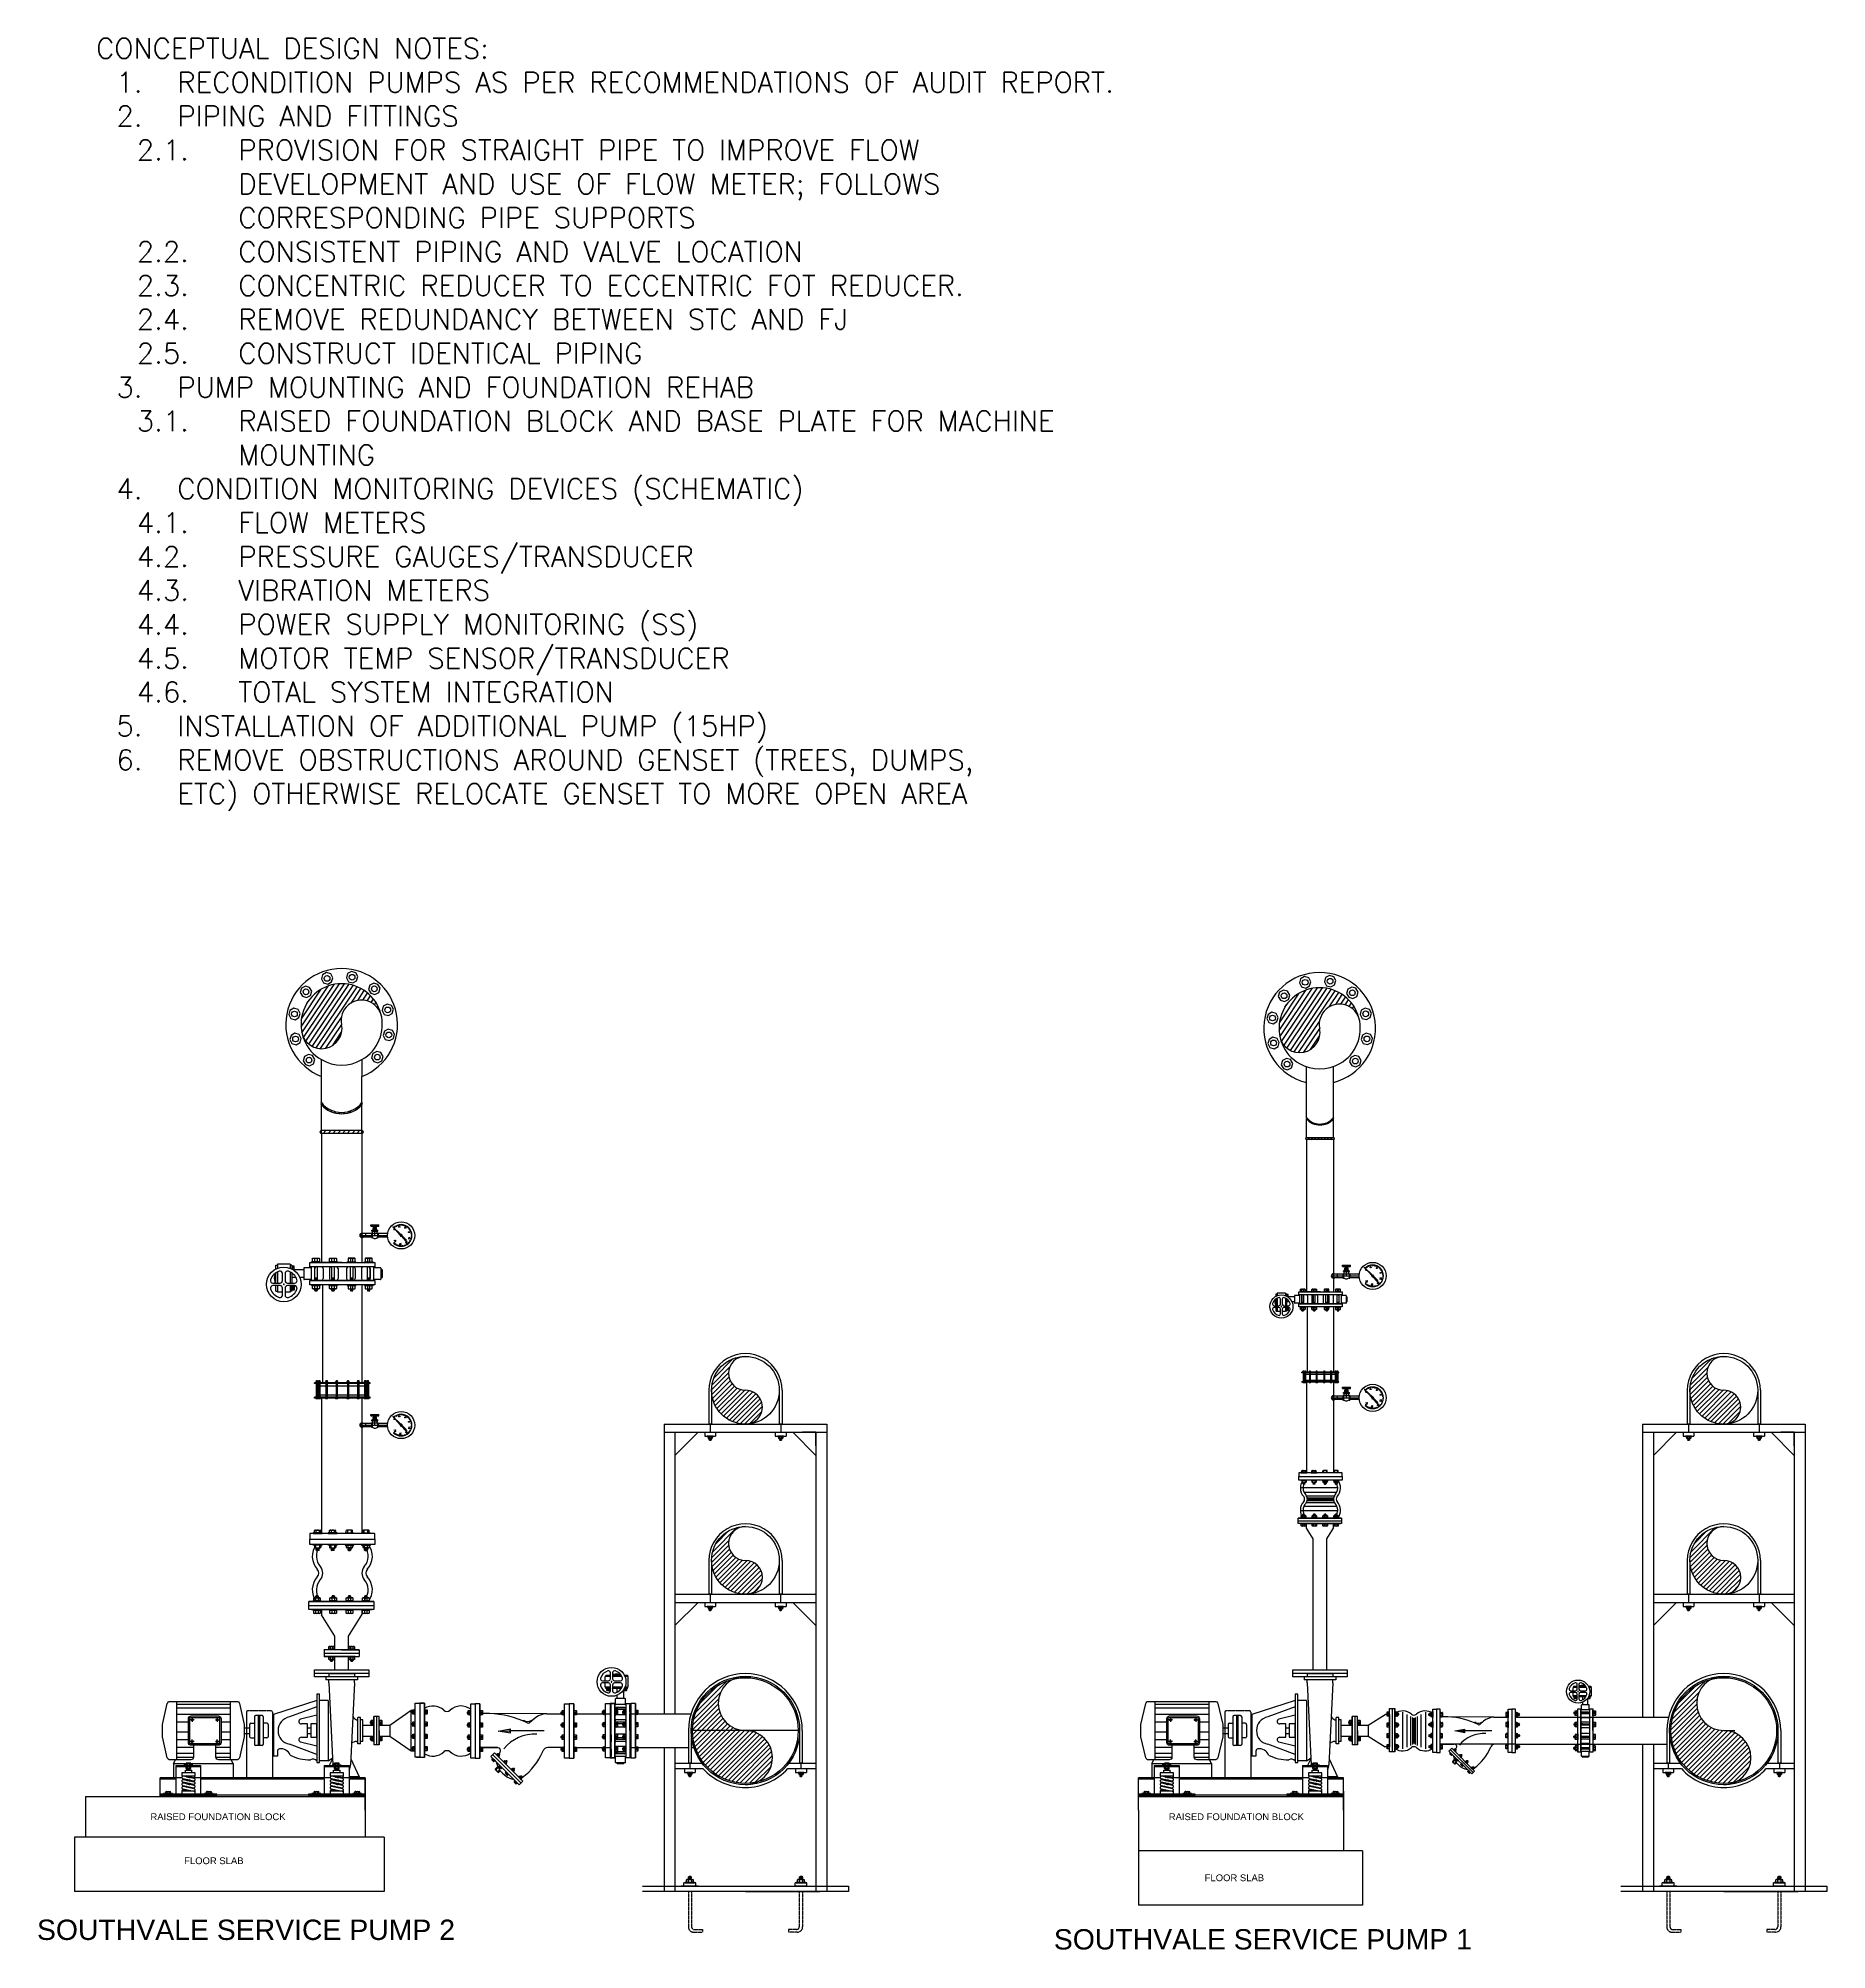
# Model space of a CAD drawing. Header units: inches. Extents: x 51172 to 63334, y -27893 to -10796.
# Drawn here: x 51172 to 57772, y -27893 to -20839 of the extents above; entities that cross this region are included whole.
import ezdxf
from ezdxf.enums import TextEntityAlignment as Align

# ---------------------------------------------------------------- set-up
doc = ezdxf.new("R2010")
doc.units = ezdxf.units.IN
doc.header["$MEASUREMENT"] = 0
for name, pattern in [('CENTERX2', [4, 2.5, -0.5, 0.5, -0.5]), ('DASHED2', [0.375, 0.25, -0.125]), ('HIDDEN', [0.375, 0.25, -0.125])]:
    doc.linetypes.add(name, pattern=pattern)
doc.layers.add('M-HVAC-PIPE-TEXT', color=2, linetype='Continuous', lineweight=25)
doc.styles.add('RomanS', font='romans.shx', dxfattribs={"width": 0.8})
doc.styles.add('SIMS', font='simplex.shx')
doc.styles.get("Standard").update_dxf_attribs({"font": 'arial.ttf'})

# ---------------------------------------------------------------- blocks, each defined once
blk = doc.blocks.new('STC600')
for p, q in [((0, 763), (-10, 763)), ((-10, 732), (-10, 763)), ((-10, 755), (0, 755)), ((-10, 740), (0, 740)), ((-10, 732), (0, 732)), ((0, 728), (-10, 728)), ((-10, 697), (-10, 728)), ((-10, 720), (0, 720)), ((-10, 704), (0, 704)), ((-10, 697), (0, 697)), ((0, 628), (-10, 628)), ((-10, 597), (-10, 628)), ((-10, 621), (0, 621)), ((-10, 605), (0, 605)), ((-10, 597), (0, 597)), ((0, 780), (12, 780)), ((0, 0), (0, 780)), ((12, 0), (12, 780)), ((203, 756), (12, 756)), ((203, 740), (12, 740)), ((44, 726), (12, 726)), ((203, 720), (12, 720)), ((203, 704), (12, 704)), ((203, 621), (12, 621)), ((203, 605), (12, 605)), ((44, 726), (44, 720)), ((44, 704), (44, 621)), ((44, 605), (44, 478)), ((171, 726), (171, 720)), ((203, 726), (171, 726)), ((171, 704), (171, 621)), ((171, 605), (171, 478)), ((203, 780), (215, 780)), ((203, 0), (203, 780)), ((203, 720), (203, 726)), ((215, 0), (215, 780)), ((215, 763), (226, 763)), ((244, 755), (215, 755)), ((215, 755), (244, 755)), ((244, 740), (215, 740)), ((226, 732), (215, 732)), ((215, 728), (226, 728)), ((244, 720), (215, 720)), ((244, 704), (215, 704)), ((226, 697), (215, 697)), ((215, 628), (226, 628)), ((244, 621), (215, 621)), ((244, 605), (215, 605)), ((226, 597), (215, 597)), ((226, 732), (226, 763)), ((226, 697), (226, 728)), ((226, 597), (226, 628)), ((244, 755), (244, 740)), ((244, 720), (244, 704)), ((244, 621), (244, 605)), ((0, 485), (-10, 485)), ((-10, 454), (-10, 485)), ((-10, 477), (0, 477)), ((-10, 462), (0, 462)), ((-10, 454), (0, 454)), ((0, 326), (-10, 326)), ((-10, 295), (-10, 326)), ((-10, 318), (0, 318)), ((-10, 303), (0, 303)), ((-10, 295), (0, 295)), ((203, 478), (12, 478)), ((203, 462), (12, 462)), ((203, 318), (12, 318)), ((203, 302), (12, 302)), ((44, 462), (44, 318)), ((44, 302), (44, 175)), ((171, 462), (171, 318)), ((171, 302), (171, 175)), ((215, 485), (226, 485)), ((244, 477), (215, 477)), ((244, 462), (215, 462)), ((226, 454), (215, 454)), ((215, 326), (226, 326)), ((244, 318), (215, 318)), ((244, 303), (215, 303)), ((226, 295), (215, 295)), ((226, 454), (226, 485)), ((226, 295), (226, 326)), ((244, 477), (244, 462)), ((244, 318), (244, 303)), ((-10, 152), (-10, 183)), ((0, 183), (-10, 183)), ((-10, 175), (0, 175)), ((-10, 159), (0, 159)), ((-10, 152), (0, 152)), ((0, 83), (-10, 83)), ((-10, 52), (-10, 83)), ((-10, 76), (0, 76)), ((-10, 60), (0, 60)), ((-10, 52), (0, 52)), ((0, 48), (-10, 48)), ((-10, 17), (-10, 48)), ((-10, 40), (0, 40)), ((-10, 25), (0, 25)), ((-10, 17), (0, 17)), ((0, 0), (12, 0)), ((203, 175), (12, 175)), ((203, 159), (12, 159)), ((203, 76), (12, 76)), ((203, 60), (12, 60)), ((12, 54), (44, 54)), ((203, 40), (12, 40)), ((203, 24), (12, 24)), ((44, 159), (44, 76)), ((44, 60), (44, 54)), ((171, 159), (171, 76)), ((171, 60), (171, 54)), ((203, 54), (171, 54)), ((203, 0), (215, 0)), ((215, 183), (226, 183)), ((244, 175), (215, 175)), ((244, 159), (215, 159)), ((226, 152), (215, 152)), ((215, 83), (226, 83)), ((244, 76), (215, 76)), ((244, 60), (215, 60)), ((226, 52), (215, 52)), ((215, 48), (226, 48)), ((215, 40), (244, 40)), ((215, 24), (244, 24)), ((226, 17), (215, 17)), ((226, 152), (226, 183)), ((226, 52), (226, 83)), ((226, 17), (226, 48)), ((244, 175), (244, 159)), ((244, 76), (244, 60)), ((244, 40), (244, 24))]:
    blk.add_line(p, q)
at = {"linetype": 'HIDDEN', "ltscale": 25}
for p, q in [((44, 756), (44, 740)), ((44, 621), (44, 605)), ((171, 756), (171, 740)), ((171, 621), (171, 605)), ((44, 478), (44, 462)), ((44, 318), (44, 302)), ((171, 478), (171, 462)), ((171, 318), (171, 302)), ((44, 175), (44, 159)), ((44, 40), (44, 24)), ((171, 175), (171, 159)), ((171, 40), (171, 24))]:
    blk.add_line(p, q, dxfattribs=at)
at = {"ltscale": 0.1}
for p, q in [((44, 720), (44, 704)), ((44, 720), (44, 704)), ((44, 714), (171, 714)), ((171, 720), (171, 704)), ((171, 720), (171, 704)), ((44, 76), (44, 60)), ((44, 60), (44, 76)), ((44, 66), (171, 66)), ((171, 76), (171, 60)), ((171, 60), (171, 76))]:
    blk.add_line(p, q, dxfattribs=at)
blk = doc.blocks.new('pressuregauge')
at = {"color": 8}
for p, q in [((-0.0361, 0.1452), (-0.0398, 0.1452)), ((-0.0367, 0.1494), (-0.0395, 0.1498)), ((-0.035, 0.1534), (-0.0386, 0.1543)), ((-0.0346, 0.1576), (-0.0372, 0.1586)), ((-0.0312, 0.1607), (-0.0353, 0.1628)), ((-0.0307, 0.1652), (-0.033, 0.1667)), ((-0.0314, 0.1144), (-0.0032, 0.1433)), ((-0.0314, 0.1144), (-0.0013, 0.1413)), ((-0.0274, 0.168), (-0.0302, 0.1704)), ((-0.0252, 0.1716), (-0.0271, 0.1737)), ((-0.0214, 0.1736), (-0.0235, 0.1766)), ((-0.0183, 0.1767), (-0.0197, 0.1791)), ((-0.0138, 0.1768), (-0.0156, 0.1811)), ((-0.0105, 0.18), (-0.0113, 0.1827)), ((-0.0062, 0.18), (-0.0068, 0.1837)), ((0.0028, 0.1447), (-0.0028, 0.1447)), ((0.0028, 0.1442), (-0.0028, 0.1442)), ((-0.0021, 0.1815), (-0.0023, 0.1842)), ((0.0011, 0.1477), (0.0171, 0.1641)), ((0.0021, 0.1805), (0.0023, 0.1842)), ((0.0033, 0.1455), (0.0203, 0.1607)), ((0.0063, 0.181), (0.0068, 0.1837)), ((0.01, 0.1782), (0.0113, 0.1827)), ((0.0145, 0.1786), (0.0156, 0.1811)), ((0.0203, 0.1607), (0.0171, 0.1641)), ((0.0178, 0.1759), (0.0197, 0.1791)), ((0.0219, 0.1744), (0.0235, 0.1766)), ((0.0245, 0.171), (0.027, 0.1737)), ((0.0281, 0.1686), (0.0302, 0.1704)), ((0.0292, 0.1642), (0.033, 0.1668)), ((0.0329, 0.1616), (0.0353, 0.1628)), ((0.0337, 0.1573), (0.0372, 0.1587)), ((0.035, 0.1411), (0.0396, 0.1407)), ((0.0358, 0.1493), (0.0395, 0.1498)), ((0.0359, 0.1536), (0.0386, 0.1543)), ((0.037, 0.1452), (0.0398, 0.1453)), ((-0.0369, 0.1409), (-0.0396, 0.1406)), ((-0.0344, 0.1371), (-0.0389, 0.1361)), ((-0.0351, 0.1326), (-0.0377, 0.1317)), ((-0.0318, 0.1295), (-0.036, 0.1275)), ((-0.0315, 0.1249), (-0.0338, 0.1235)), ((-0.0283, 0.122), (-0.0312, 0.1197)), ((-0.0249, 0.1196), (-0.0282, 0.1163)), ((0, -0.0035), (0, 0.0945)), ((0.0249, 0.1196), (0.0282, 0.1163)), ((0.029, 0.1214), (0.0312, 0.1197)), ((0.0307, 0.1254), (0.0338, 0.1235)), ((0.0335, 0.1287), (0.036, 0.1275)), ((0.0342, 0.1329), (0.0377, 0.1318)), ((0.0362, 0.1367), (0.0389, 0.1362)), ((0, 0.0475), (-0.0391, 0.0475))]:
    blk.add_line(p, q, dxfattribs=at)
for p, q in [((-0.0065, 0.095), (-0.0065, 0.06)), ((0.0065, 0.095), (0.0065, 0.06)), ((-0.0352, 0.0623), (-0.0391, 0.0623)), ((-0.0391, 0.0326), (-0.0391, 0.0623)), ((-0.0352, 0.0326), (-0.0391, 0.0326)), ((-0.0346, 0.0333), (-0.0346, 0.0617)), ((-0.029, 0.0506), (-0.0346, 0.0506)), ((-0.029, 0.0446), (-0.0346, 0.0446)), ((-0.029, 0.0511), (-0.0241, 0.0511)), ((-0.029, 0.0438), (-0.029, 0.051)), ((-0.029, 0.0438), (-0.0241, 0.0438)), ((-0.025, 0.0413), (-0.0282, 0.0413)), ((-0.0257, 0.0537), (-0.0275, 0.0537)), ((-0.0242, 0.0439), (-0.0242, 0.051)), ((-0.0239, 0.0506), (-0.0242, 0.0506)), ((-0.0239, 0.0446), (-0.0242, 0.0446)), ((-0.0239, 0.0446), (-0.0239, 0.0506)), ((-0.0213, 0.0549), (-0.0219, 0.0543)), ((-0.0219, 0.0406), (-0.0219, 0.0543)), ((-0.0219, 0.0515), (-0.0193, 0.0515)), ((-0.0219, 0.0431), (-0.0193, 0.0431)), ((-0.0213, 0.0399), (-0.0219, 0.0406)), ((-0.0193, 0.0549), (-0.0213, 0.0549)), ((-0.0193, 0.0399), (-0.0213, 0.0399)), ((-0.0193, 0.0364), (-0.0193, 0.0586)), ((-0.0159, 0.0586), (-0.0193, 0.0586)), ((-0.0159, 0.0364), (-0.0193, 0.0364)), ((-0.0159, 0.0364), (-0.0159, 0.0586)), ((-0.0081, 0.0389), (-0.0159, 0.0389)), ((-0.0081, 0.0561), (-0.0157, 0.0561)), ((-0.0082, 0.06), (0.0082, 0.06)), ((-0.0082, 0.0575), (-0.0082, 0.06)), ((-0.0082, 0.0575), (0.0082, 0.0575)), ((-0.0082, 0.0374), (0.0082, 0.0374)), ((-0.0082, 0.0345), (-0.0082, 0.0374)), ((-0.0082, 0.0345), (0.0082, 0.0345)), ((-0.0081, 0.0389), (-0.0081, 0.0561)), ((-0.0065, 0.0345), (-0.0065, 0)), ((-0.0065, 0.013), (0.0065, 0.013)), ((0.0065, 0.0345), (0.0065, 0)), ((0.0082, 0.0575), (0.0082, 0.06)), ((0.0082, 0.0345), (0.0082, 0.0374))]:
    blk.add_line(p, q)
blk.add_circle((0, 0.1445), 0.05)
for centre, radius in [((0, 0.1445), 0.00278), ((-0.0308, 0.1137), 0.000463)]:
    blk.add_circle(centre, radius, dxfattribs=at)
for radius, start, end in [(0.0398, 315, 225), (0.00343, 70.72605, 200.65395), (0.00343, 246.90774, 16.83565)]:
    blk.add_arc((0, 0.1445), radius, start, end, dxfattribs=at)
for centre, radius, start, end in [((-0.0352, 0.0617), 0.000636, 0, 90), ((-0.0352, 0.0333), 0.000636, 270, 0), ((-0.0276, 0.052), 0.00171, 87.34509, 214.64921), ((-0.0276, 0.0429), 0.00171, 145.35079, 250.75562), ((-0.0256, 0.052), 0.00171, 325.35079, 92.65491), ((-0.0256, 0.0429), 0.00171, 289.24438, 34.64921), ((-0.024, 0.0527), 0.0021, 270, 345.28875), ((-0.024, 0.0425), 0.0021, 14.71125, 90), ((0.0021, 0.0475), 0.0134, 131.43703, 140.11207), ((0.0021, 0.0475), 0.0134, 220.071, 228.56297), ((0, 0), 0.00812, 143.38837, 36.61163), ((0, 0), 0.00652, 180, 0), ((-0.0021, 0.0475), 0.0134, 311.43703, 48.56297)]:
    blk.add_arc(centre, radius, start, end)
at = {"color": 8, "style": 'RomanS', "width": 0.7}
for s, p in [('6', (-0.0286, 0.1599)), ('9', (-0.0116, 0.1737)), ('12', (0.0095, 0.1745)), ('15', (0.0247, 0.164)), ('18', (0.0312, 0.1415)), ('3', (-0.0319, 0.1373)), ('0', (-0.0219, 0.1208)), ('21', (0.0207, 0.1223))]:
    blk.add_text(s, height=0.00602, rotation=360, dxfattribs=at).set_placement(p, align=Align.MIDDLE)

msp = doc.modelspace()

# ---------------------------------------------------------------- hatches: boundary and pattern name
h = msp.add_hatch()
h.set_pattern_fill('ANSI31', color=256, scale=120, angle=11.25)
h.set_pattern_definition([(56.25, (-48788.648, -64600.17), (-12.4720442, 8.3335535), [])])
h.paths.add_polyline_path([(52439.1, -24448.9, 1), (52144.8, -24507.4, 1), (52292, -24478.1, -1)])
h = msp.add_hatch()
h.set_pattern_fill('ANSI31', color=256, scale=120, angle=11.25)
h.set_pattern_definition([(56.25, (-45179.7, -64614.802), (-12.4720442, 8.3335535), [])])
h.paths.add_polyline_path([(56048, -24463.5, 1), (55753.8, -24522, 1), (55900.9, -24492.7, -1)])
h = msp.add_hatch()
h.set_pattern_fill('ANSI31', color=256, scale=100)
h.set_pattern_definition([(45, (-35356.204, -37243.117), (-8.8388348, 8.8388348), [])])
h.paths.add_polyline_path([(52367, -24774.3, 0.361193), (52367, -24766.5, -0.485951), (52217, -24766.5, 0.361193), (52217, -24774.3, 0.448765)])
h = msp.add_hatch()
h.set_pattern_fill('ANSI31', color=256, scale=66.7)
h.set_pattern_definition([(45, (-2559.425, -33143.629), (-5.8955028, 5.8955028), [])])
h.paths.add_polyline_path([(55851.9, -24821.8, 0.361193), (55851.9, -24826.9, 0.448765), (55951.9, -24826.9, 0.361193), (55951.9, -24821.8, -0.485951)])
h = msp.add_hatch()
h.set_pattern_fill('ANSI31', color=256, scale=100)
h.set_pattern_definition([(45, (-45938.068, -32243.117), (-8.8388348, 8.8388348), [])])
h.paths.add_polyline_path([(53781.9, -27084, -0.797806), (53738.6, -26893.9, 0.350006), (53586.9, -27084, 0.481449), (53825.2, -27274.1, 0.797671)])
h.paths.add_polyline_path([(53781.9, -26456.1, -1.000026), (53781.9, -26331.1, 0.414214), (53656.9, -26456.1, 0.414229), (53781.9, -26581.1, 0.999922)])
h.paths.add_polyline_path([(53782, -25828.2, -1), (53782, -25703.2, 0.414214), (53657, -25828.2, 0.414238), (53782, -25953.2, 0.999917)])
h = msp.add_hatch()
h.set_pattern_fill('ANSI31', color=256, scale=100)
h.set_pattern_definition([(45, (-42327.777, -32243.117), (-8.8388348, 8.8388348), [])])
h.paths.add_polyline_path([(57392.2, -27084, -0.797806), (57348.8, -26893.9, 0.350006), (57197.2, -27084, 0.481449), (57435.5, -27274.1, 0.797671)])
h.paths.add_polyline_path([(57392.2, -26456.1, -1.000026), (57392.2, -26331.1, 0.414214), (57267.2, -26456.1, 0.414229), (57392.2, -26581.1, 0.999922)])
h.paths.add_polyline_path([(57392.2, -25828.2, -1), (57392.2, -25703.2, 0.414214), (57267.2, -25828.2, 0.414238), (57392.3, -25953.2, 0.999917)])
h = msp.add_hatch()
h.set_pattern_fill('DOTS', color=256, scale=24.417891, angle=180, style=0)
h.set_pattern_definition([(360, (26927.4267, -8653.7435), (0.76305911, -1.526118215), [0, -1.526118215])])
h.paths.add_polyline_path([(52914.8, -27077.5), (52869.3, -27085.9), (52914.8, -27094.2)])
h = msp.add_hatch()
h.set_pattern_fill('DOTS', color=256, scale=19.534313, angle=180, style=0)
h.set_pattern_definition([(360, (35646.263, -12339.8361), (0.610447286, -1.22089457), [0, -1.22089457])])
h.paths.add_polyline_path([(56436.2, -27078.8), (56399.8, -27085.5), (56436.2, -27092.2)])

# ---------------------------------------------------------------- linework, layer by layer
for p, q in [((52158.2, -24336.8), (52143.9, -24344.6)), ((52173.8, -24341.4), (52158.2, -24336.8)), ((52221.8, -24295), (52217.2, -24310.5)), ((52217.2, -24310.5), (52225, -24324.8)), ((52236.1, -24287.2), (52221.8, -24295)), ((52225, -24324.8), (52240.6, -24329.4)), ((52251.6, -24291.8), (52236.1, -24287.2)), ((52240.6, -24329.4), (52254.8, -24321.6)), ((52259.4, -24306), (52251.6, -24291.8)), ((52254.8, -24321.6), (52259.4, -24306)), ((52314.1, -24290.9), (52309.5, -24306.5)), ((52309.5, -24306.5), (52317.3, -24320.7)), ((52328.3, -24283.1), (52314.1, -24290.9)), ((52317.3, -24320.7), (52332.8, -24325.3)), ((52343.9, -24287.7), (52328.3, -24283.1)), ((52332.8, -24325.3), (52347.1, -24317.5)), ((52351.7, -24302), (52343.9, -24287.7)), ((52347.1, -24317.5), (52351.7, -24302)), ((52396, -24333.5), (52391.4, -24349.1)), ((52410.2, -24325.7), (52396, -24333.5)), ((52425.8, -24330.3), (52410.2, -24325.7)), ((52433.6, -24344.6), (52425.8, -24330.3)), ((55830.8, -24309.6), (55826.2, -24325.2)), ((55826.2, -24325.2), (55833.9, -24339.4)), ((55845, -24301.8), (55830.8, -24309.6)), ((55860.6, -24306.4), (55845, -24301.8)), ((55849.5, -24344), (55863.8, -24336.2)), ((55868.3, -24320.6), (55860.6, -24306.4)), ((55863.8, -24336.2), (55868.3, -24320.6)), ((55923, -24305.5), (55918.4, -24321.1)), ((55918.4, -24321.1), (55926.2, -24335.3)), ((55937.3, -24297.8), (55923, -24305.5)), ((55926.2, -24335.3), (55941.8, -24339.9)), ((55952.8, -24302.3), (55937.3, -24297.8)), ((55941.8, -24339.9), (55956, -24332.2)), ((55960.6, -24316.6), (55952.8, -24302.3)), ((55956, -24332.2), (55960.6, -24316.6)), ((52143.9, -24344.6), (52139.4, -24360.2)), ((52139.4, -24360.2), (52147.1, -24374.4)), ((52147.1, -24374.4), (52162.7, -24379)), ((52162.7, -24379), (52176.9, -24371.2)), ((52181.5, -24355.7), (52173.8, -24341.4)), ((52176.9, -24371.2), (52181.5, -24355.7)), ((52391.4, -24349.1), (52399.2, -24363.3)), ((52399.2, -24363.3), (52414.8, -24367.9)), ((52414.8, -24367.9), (52429, -24360.1)), ((52429, -24360.1), (52433.6, -24344.6)), ((52459.9, -24403.6), (52445.6, -24411.4)), ((52475.5, -24408.2), (52459.9, -24403.6)), ((55752.9, -24359.2), (55748.3, -24374.8)), ((55748.3, -24374.8), (55756.1, -24389.1)), ((55767.1, -24351.5), (55752.9, -24359.2)), ((55756.1, -24389.1), (55771.6, -24393.6)), ((55782.7, -24356), (55767.1, -24351.5)), ((55771.6, -24393.6), (55785.9, -24385.9)), ((55790.5, -24370.3), (55782.7, -24356)), ((55785.9, -24385.9), (55790.5, -24370.3)), ((55833.9, -24339.4), (55849.5, -24344)), ((56004.9, -24348.1), (56000.4, -24363.7)), ((56000.4, -24363.7), (56008.1, -24378)), ((56019.2, -24340.4), (56004.9, -24348.1)), ((56008.1, -24378), (56023.7, -24382.5)), ((56034.8, -24345), (56019.2, -24340.4)), ((56023.7, -24382.5), (56038, -24374.8)), ((56042.5, -24359.2), (56034.8, -24345)), ((56038, -24374.8), (56042.5, -24359.2)), ((52101.3, -24426.5), (52096.7, -24442.1)), ((52096.7, -24442.1), (52104.5, -24456.3)), ((52115.6, -24418.8), (52101.3, -24426.5)), ((52104.5, -24456.3), (52120.1, -24460.9)), ((52131.1, -24423.3), (52115.6, -24418.8)), ((52120.1, -24460.9), (52134.3, -24453.2)), ((52138.9, -24437.6), (52131.1, -24423.3)), ((52134.3, -24453.2), (52138.9, -24437.6)), ((52445.6, -24411.4), (52441.1, -24427)), ((52441.1, -24427), (52448.8, -24441.2)), ((52448.8, -24441.2), (52464.4, -24445.8)), ((52464.4, -24445.8), (52478.7, -24438)), ((52483.2, -24422.4), (52475.5, -24408.2)), ((52478.7, -24438), (52483.2, -24422.4)), ((55710.3, -24441.2), (55705.7, -24456.7)), ((55705.7, -24456.7), (55713.5, -24471)), ((55724.5, -24433.4), (55710.3, -24441.2)), ((55713.5, -24471), (55729, -24475.6)), ((55740.1, -24438), (55724.5, -24433.4)), ((55729, -24475.6), (55743.3, -24467.8)), ((55747.9, -24452.2), (55740.1, -24438)), ((55743.3, -24467.8), (55747.9, -24452.2)), ((56054.6, -24426), (56050, -24441.6)), ((56050, -24441.6), (56057.8, -24455.8)), ((56068.8, -24418.2), (56054.6, -24426)), ((56057.8, -24455.8), (56073.4, -24460.4)), ((56084.4, -24422.8), (56068.8, -24418.2)), ((56073.4, -24460.4), (56087.6, -24452.6)), ((56092.2, -24437.1), (56084.4, -24422.8)), ((56087.6, -24452.6), (56092.2, -24437.1)), ((52105.4, -24518.8), (52100.8, -24534.4)), ((52100.8, -24534.4), (52108.6, -24548.6)), ((52119.6, -24511), (52105.4, -24518.8)), ((52135.2, -24515.6), (52119.6, -24511)), ((52124.1, -24553.2), (52138.4, -24545.4)), ((52143, -24529.9), (52135.2, -24515.6)), ((52138.4, -24545.4), (52143, -24529.9)), ((52449.7, -24503.6), (52445.1, -24519.2)), ((52445.1, -24519.2), (52452.9, -24533.5)), ((52464, -24495.9), (52449.7, -24503.6)), ((52452.9, -24533.5), (52468.5, -24538)), ((52479.5, -24500.5), (52464, -24495.9)), ((52468.5, -24538), (52482.7, -24530.3)), ((52487.3, -24514.7), (52479.5, -24500.5)), ((52482.7, -24530.3), (52487.3, -24514.7)), ((55714.3, -24533.4), (55709.7, -24549)), ((55728.6, -24525.7), (55714.3, -24533.4)), ((55744.1, -24530.2), (55728.6, -24525.7)), ((55751.9, -24544.5), (55744.1, -24530.2)), ((55747.3, -24560.1), (55751.9, -24544.5)), ((56058.7, -24518.3), (56054.1, -24533.9)), ((56054.1, -24533.9), (56061.8, -24548.1)), ((56072.9, -24510.5), (56058.7, -24518.3)), ((56061.8, -24548.1), (56077.4, -24552.7)), ((56088.5, -24515.1), (56072.9, -24510.5)), ((56077.4, -24552.7), (56091.7, -24544.9)), ((56096.2, -24529.3), (56088.5, -24515.1)), ((56091.7, -24544.9), (56096.2, -24529.3)), ((52108.6, -24548.6), (52124.1, -24553.2)), ((52155, -24596.7), (52150.4, -24612.2)), ((52150.4, -24612.2), (52158.2, -24626.5)), ((52169.3, -24588.9), (52155, -24596.7)), ((52184.8, -24593.5), (52169.3, -24588.9)), ((52192.6, -24607.7), (52184.8, -24593.5)), ((52188, -24623.3), (52192.6, -24607.7)), ((52217, -24766.5), (52217, -24608)), ((52367, -24608), (52367, -24670.2)), ((52407.1, -24585.6), (52402.5, -24601.2)), ((52402.5, -24601.2), (52410.3, -24615.4)), ((52421.3, -24577.8), (52407.1, -24585.6)), ((52410.3, -24615.4), (52425.9, -24620)), ((52436.9, -24582.4), (52421.3, -24577.8)), ((52425.9, -24620), (52440.1, -24612.2)), ((52444.7, -24596.6), (52436.9, -24582.4)), ((52440.1, -24612.2), (52444.7, -24596.6)), ((55709.7, -24549), (55717.5, -24563.2)), ((55717.5, -24563.2), (55733.1, -24567.8)), ((55733.1, -24567.8), (55747.3, -24560.1)), ((55764, -24611.3), (55759.4, -24626.9)), ((55778.2, -24603.5), (55764, -24611.3)), ((55793.8, -24608.1), (55778.2, -24603.5)), ((55801.6, -24622.4), (55793.8, -24608.1)), ((56016, -24600.2), (56011.5, -24615.8)), ((56011.5, -24615.8), (56019.2, -24630)), ((56030.3, -24592.4), (56016, -24600.2)), ((56045.9, -24597), (56030.3, -24592.4)), ((56053.6, -24611.3), (56045.9, -24597)), ((56049, -24626.8), (56053.6, -24611.3)), ((52158.2, -24626.5), (52173.8, -24631.1)), ((52173.8, -24631.1), (52188, -24623.3)), ((52217, -24766.5), (52217, -24670.2)), ((52367, -24766.5), (52367, -24670.2)), ((55759.4, -24626.9), (55767.2, -24641.1)), ((55767.2, -24641.1), (55782.7, -24645.7)), ((55782.7, -24645.7), (55797, -24637.9)), ((55797, -24637.9), (55801.6, -24622.4)), ((55851.9, -24821.8), (55851.9, -24634.5)), ((55951.9, -24821.8), (55951.9, -24633.8)), ((56019.2, -24630), (56034.8, -24634.6)), ((56034.8, -24634.6), (56049, -24626.8)), ((55851.9, -24821.8), (55851.9, -24716)), ((52217, -24878.4), (52217, -24774.3)), ((52367, -24878.4), (52367, -24774.3)), ((55851.9, -24896.4), (55851.9, -24826.9)), ((55951.9, -24896.4), (55951.9, -24826.9)), ((52367, -24870.2), (52217, -24870.2)), ((52217, -24878.4), (52217, -25356.9)), ((52367, -24880.2), (52217, -24880.2)), ((52367, -24878.4), (52367, -25356.9)), ((55951.9, -24896.4), (55851.9, -24896.4)), ((55951.9, -24903), (55851.9, -24903)), ((55851.9, -24903), (55851.9, -25465.5)), ((55952, -24903), (55952, -25465.5)), ((52049, -25366.5), (52055.4, -25366.5)), ((52049, -25380.7), (52049, -25366.5)), ((52055.4, -25363.3), (52055.4, -25377.8)), ((52101.5, -25363.3), (52055.4, -25363.3)), ((52055.4, -25391.4), (52055.4, -25432.9)), ((52101.5, -25363.3), (52101.5, -25377.8)), ((52107.9, -25366.5), (52101.5, -25366.5)), ((52101.5, -25391.4), (52101.5, -25432.9)), ((52107.9, -25366.5), (52107.9, -25380.7)), ((52152, -25383.8), (52116.5, -25383.8)), ((52152, -25377.4), (52152, -25418.3)), ((52179.2, -25376.1), (52153.3, -25376.1)), ((52179.2, -25372.9), (52179.2, -25422.8)), ((52409.7, -25372.9), (52179.2, -25372.9)), ((52191.8, -25379.3), (52191.8, -25416.4)), ((52294.4, -25356.9), (52219.4, -25356.9)), ((52223.8, -25379.3), (52223.8, -25416.4)), ((52247, -25379.3), (52247, -25416.4)), ((52279, -25379.3), (52279, -25416.4)), ((52309.9, -25379.3), (52309.9, -25416.4)), ((52341.9, -25379.3), (52341.9, -25416.4)), ((52365.1, -25379.3), (52365.1, -25416.4)), ((52397.1, -25379.3), (52397.1, -25416.4)), ((52409.7, -25372.9), (52409.7, -25422.8)), ((52435.6, -25376.1), (52409.7, -25376.1)), ((52436.9, -25377.4), (52436.9, -25418.3)), ((52439.7, -25382.5), (52436.9, -25382.5)), ((52441, -25383.8), (52441, -25411.9)), ((52045.8, -25397.6), (52045.8, -25432.9)), ((52049, -25432.9), (52049, -25395.2)), ((52049, -25462.5), (52049, -25442.2)), ((52049, -25462.5), (52055.4, -25462.5)), ((52055.4, -25442.2), (52055.4, -25465.7)), ((52101.5, -25442.2), (52101.5, -25465.7)), ((52107.9, -25462.5), (52101.5, -25462.5)), ((52107.9, -25395.2), (52107.9, -25432.9)), ((52123.1, -25411.9), (52107.9, -25411.9)), ((52107.9, -25442.2), (52107.9, -25462.5)), ((52152, -25411.9), (52137.1, -25411.9)), ((52179.2, -25419.6), (52153.3, -25419.6)), ((52221.9, -25438.8), (52221.9, -25800.3)), ((52367, -25438.8), (52367, -25800.3)), ((52435.6, -25419.6), (52409.7, -25419.6)), ((52439.7, -25413.2), (52436.9, -25413.2)), ((52074, -25465.7), (52055.4, -25465.7)), ((52101.5, -25465.7), (52082.8, -25465.7)), ((55737.7, -25492.7), (55737.7, -25516.2)), ((55739.9, -25471.9), (55744.1, -25471.9)), ((55739.9, -25481.4), (55739.9, -25471.9)), ((55739.9, -25516.2), (55739.9, -25491.1)), ((55739.9, -25535.9), (55739.9, -25522.4)), ((55739.9, -25535.9), (55744.1, -25535.9)), ((55744.1, -25469.8), (55744.1, -25479.5)), ((55774.9, -25469.8), (55744.1, -25469.8)), ((55744.1, -25488.6), (55744.1, -25516.2)), ((55744.1, -25522.4), (55744.1, -25538.1)), ((55774.9, -25469.8), (55774.9, -25479.5)), ((55779.1, -25471.9), (55774.9, -25471.9)), ((55774.9, -25488.6), (55774.9, -25516.2)), ((55774.9, -25522.4), (55774.9, -25538.1)), ((55779.1, -25535.9), (55774.9, -25535.9)), ((55779.1, -25471.9), (55779.1, -25481.4)), ((55779.1, -25491.1), (55779.1, -25516.2)), ((55789.3, -25502.2), (55779.1, -25502.2)), ((55779.1, -25522.4), (55779.1, -25535.9)), ((55808.6, -25483.4), (55784.9, -25483.4)), ((55808.6, -25502.2), (55798.6, -25502.2)), ((55808.6, -25479.2), (55808.6, -25506.5)), ((55826.7, -25478.3), (55809.5, -25478.3)), ((55826.7, -25507.3), (55809.5, -25507.3)), ((55826.7, -25476.2), (55826.7, -25509.5)), ((55980.4, -25476.2), (55826.7, -25476.2)), ((55835.1, -25480.4), (55835.1, -25505.2)), ((55903.6, -25465.5), (55853.6, -25465.5)), ((55855.2, -25520.1), (55855.2, -25761.3)), ((55856.5, -25480.4), (55856.5, -25505.2)), ((55871.9, -25480.4), (55871.9, -25505.2)), ((55893.3, -25480.4), (55893.3, -25505.2)), ((55913.9, -25480.4), (55913.9, -25505.2)), ((55935.3, -25480.4), (55935.3, -25505.2)), ((55950.7, -25480.4), (55950.7, -25505.2)), ((55952, -25520.1), (55952, -25761.3)), ((55972.1, -25480.4), (55972.1, -25505.2)), ((55980.4, -25476.2), (55980.4, -25509.5)), ((55997.7, -25478.3), (55980.4, -25478.3)), ((55997.7, -25507.3), (55980.4, -25507.3)), ((55998.6, -25479.2), (55998.6, -25506.5)), ((56000.5, -25482.6), (55998.6, -25482.6)), ((56000.5, -25503.1), (55998.6, -25503.1)), ((56001.4, -25483.4), (56001.4, -25502.2)), ((55756.6, -25538.1), (55744.1, -25538.1)), ((55774.9, -25538.1), (55762.4, -25538.1)), ((55851.9, -25799), (55851.9, -26131.2)), ((55952, -25799), (55952, -26131.2)), ((52217, -25856.9), (52217, -26355)), ((52367, -25856.9), (52367, -26355)), ((53647, -25828.2), (53647, -25953.2)), ((53657, -25828.2), (53657, -25953.2)), ((53907, -25828.2), (53907, -25953.2)), ((53917, -25828.2), (53917, -25953.2)), ((57257.2, -25828.2), (57257.2, -25953.2)), ((57267.2, -25828.2), (57267.2, -25953.2)), ((57517.2, -25828.2), (57517.2, -25953.2)), ((57527.2, -25828.2), (57527.2, -25953.2)), ((53482, -25953.2), (53481.9, -27021.9)), ((53482, -25953.2), (54082, -25953.2)), ((53657, -25953.2), (53647, -25953.2)), ((53652, -25953.2), (53652, -25983.2)), ((53917, -25953.2), (53907, -25953.2)), ((53912, -25953.2), (53912, -25983.2)), ((54082, -25953.2), (54081.9, -27678.1)), ((57092.2, -25953.2), (57092.2, -27034.4)), ((57092.2, -25953.2), (57692.2, -25953.2)), ((57267.2, -25953.2), (57257.2, -25953.2)), ((57262.2, -25953.2), (57262.2, -25983.2)), ((57527.2, -25953.2), (57517.2, -25953.2)), ((57522.2, -25953.2), (57522.2, -25983.2)), ((57692.2, -25953.2), (57692.2, -27678.1)), ((53482, -25983.2), (54082, -25983.2)), ((53522, -25983.2), (53521.9, -27021.9)), ((53521.9, -26068.5), (53607.3, -25983.2)), ((53522, -25983.2), (53572, -25983.2)), ((53522, -25983.2), (53522, -26033.2)), ((53632, -25983.2), (53632, -25998)), ((53632, -25998), (53672, -25998)), ((53643.9, -26000.1), (53643.9, -26005.3)), ((53658, -26006), (53645.7, -26006)), ((53647.6, -26000.1), (53647.6, -26005.3)), ((53648, -26006.1), (53648.1, -26006)), ((53648, -26006.1), (53648.6, -26006.6)), ((53648, -26007.1), (53648.6, -26006.6)), ((53648, -26007.1), (53648.6, -26007.5)), ((53648, -26008), (53648.6, -26007.5)), ((53648, -26008), (53648.6, -26008.5)), ((53648, -26008.9), (53648.6, -26008.5)), ((53648, -26008.9), (53648.6, -26009.4)), ((53648, -26009.8), (53648.6, -26009.4)), ((53648, -26009.8), (53648.6, -26010.3)), ((53648, -26010.8), (53648.6, -26010.3)), ((53648, -26010.8), (53648.6, -26011.2)), ((53648, -26011.7), (53648.6, -26011.2)), ((53648, -26011.7), (53649.5, -26012.9)), ((53655.5, -26011.9), (53648.3, -26011.9)), ((53655.5, -26006.3), (53648.6, -26006.6)), ((53655.5, -26007.3), (53648.6, -26007.5)), ((53655.5, -26008.2), (53648.6, -26008.5)), ((53655.5, -26009.1), (53648.6, -26009.4)), ((53655.5, -26010.1), (53648.6, -26010.3)), ((53655.5, -26011), (53648.6, -26011.2)), ((53649.5, -26012.9), (53653.8, -26012.9)), ((53655.5, -26011.9), (53653.8, -26012.9)), ((53655.9, -26006), (53655.5, -26006.3)), ((53656.1, -26006.8), (53655.5, -26006.3)), ((53656.1, -26006.8), (53655.5, -26007.3)), ((53656.1, -26007.7), (53655.5, -26007.3)), ((53656.1, -26007.7), (53655.5, -26008.2)), ((53656.1, -26008.6), (53655.5, -26008.2)), ((53656.1, -26008.6), (53655.5, -26009.1)), ((53656.1, -26009.6), (53655.5, -26009.1)), ((53656.1, -26009.6), (53655.5, -26010.1)), ((53656.1, -26010.5), (53655.5, -26010.1)), ((53656.1, -26010.5), (53655.5, -26011)), ((53656.1, -26011.5), (53655.5, -26011)), ((53656.1, -26011.5), (53655.5, -26011.9)), ((53656.1, -26005.3), (53656.1, -26000.1)), ((53659.8, -26000.1), (53659.8, -26005.3)), ((53672, -25983.2), (53672, -25998)), ((53892, -25983.2), (53892, -25998.1)), ((53892, -25998.1), (53932, -25998)), ((53903.9, -26000.1), (53903.9, -26005.3)), ((53918, -26006), (53905.7, -26006)), ((53907.6, -26000.1), (53907.6, -26005.3)), ((53908, -26006.2), (53908.1, -26006)), ((53908, -26006.2), (53908.6, -26006.6)), ((53908, -26007.1), (53908.6, -26006.6)), ((53908, -26007.1), (53908.6, -26007.5)), ((53908, -26008), (53908.6, -26007.5)), ((53908, -26008), (53908.6, -26008.5)), ((53908, -26008.9), (53908.6, -26008.5)), ((53908, -26008.9), (53908.6, -26009.4)), ((53908, -26009.9), (53908.6, -26009.4)), ((53908, -26009.9), (53908.6, -26010.3)), ((53908, -26010.8), (53908.6, -26010.3)), ((53908, -26010.8), (53908.6, -26011.2)), ((53908, -26011.7), (53908.6, -26011.2)), ((53908, -26011.7), (53909.5, -26012.9)), ((53915.5, -26011.9), (53908.3, -26011.9)), ((53915.5, -26006.3), (53908.6, -26006.6)), ((53915.5, -26007.3), (53908.6, -26007.5)), ((53915.5, -26008.2), (53908.6, -26008.5)), ((53915.5, -26009.1), (53908.6, -26009.4)), ((53915.5, -26010.1), (53908.6, -26010.3)), ((53915.5, -26011), (53908.6, -26011.2)), ((53909.5, -26012.9), (53913.8, -26012.9)), ((53915.5, -26011.9), (53913.8, -26012.9)), ((53915.9, -26006), (53915.5, -26006.3)), ((53916.1, -26006.8), (53915.5, -26006.3)), ((53916.1, -26006.8), (53915.5, -26007.3)), ((53916.1, -26007.7), (53915.5, -26007.3)), ((53916.1, -26007.7), (53915.5, -26008.2)), ((53916.1, -26008.7), (53915.5, -26008.2)), ((53916.1, -26008.7), (53915.5, -26009.1)), ((53916.1, -26009.6), (53915.5, -26009.1)), ((53916.1, -26009.6), (53915.5, -26010.1)), ((53916.1, -26010.6), (53915.5, -26010.1)), ((53916.1, -26010.6), (53915.5, -26011)), ((53916.1, -26011.5), (53915.5, -26011)), ((53916.1, -26011.5), (53915.5, -26011.9)), ((53916.1, -26005.3), (53916.1, -26000.1)), ((53919.8, -26000.1), (53919.8, -26005.3)), ((53932, -25983.2), (53932, -25998)), ((53956.6, -25983.2), (54041.9, -26068.5)), ((54042, -25983.2), (53992, -25983.2)), ((54042, -25983.2), (54041.9, -27678.1)), ((54042, -25983.2), (54042, -26033.2)), ((54042, -26033.2), (54042, -25983.2)), ((57092.2, -25983.2), (57692.2, -25983.2)), ((57132.2, -25983.2), (57132.2, -27034.4)), ((57132.2, -25983.2), (57182.2, -25983.2)), ((57132.2, -25983.2), (57132.2, -26033.2)), ((57132.2, -26068.5), (57217.6, -25983.2)), ((57242.3, -25983.2), (57242.3, -25998)), ((57242.3, -25998), (57282.2, -25998)), ((57254.2, -26000.1), (57254.2, -26005.3)), ((57268.3, -26006), (57256, -26006)), ((57257.9, -26000.1), (57257.9, -26005.3)), ((57258.3, -26006.1), (57258.4, -26006)), ((57258.3, -26006.1), (57258.9, -26006.6)), ((57258.3, -26007.1), (57258.9, -26006.6)), ((57258.3, -26007.1), (57258.9, -26007.5)), ((57258.3, -26008), (57258.9, -26007.5)), ((57258.3, -26008), (57258.9, -26008.5)), ((57258.3, -26008.9), (57258.9, -26008.5)), ((57258.3, -26008.9), (57258.9, -26009.4)), ((57258.3, -26009.8), (57258.9, -26009.4)), ((57258.3, -26009.8), (57258.9, -26010.3)), ((57258.3, -26010.8), (57258.9, -26010.3)), ((57258.3, -26010.8), (57258.9, -26011.2)), ((57258.3, -26011.7), (57258.9, -26011.2)), ((57258.3, -26011.7), (57259.8, -26012.9)), ((57265.8, -26011.9), (57258.6, -26011.9)), ((57265.8, -26006.3), (57258.9, -26006.6)), ((57265.8, -26007.3), (57258.9, -26007.5)), ((57265.8, -26008.2), (57258.9, -26008.5)), ((57265.8, -26009.1), (57258.9, -26009.4)), ((57265.8, -26010.1), (57258.9, -26010.3)), ((57265.8, -26011), (57258.9, -26011.2)), ((57259.8, -26012.9), (57264.1, -26012.9)), ((57265.8, -26011.9), (57264.1, -26012.9)), ((57266.2, -26006), (57265.8, -26006.3)), ((57266.4, -26006.8), (57265.8, -26006.3)), ((57266.4, -26006.8), (57265.8, -26007.3)), ((57266.4, -26007.7), (57265.8, -26007.3)), ((57266.4, -26007.7), (57265.8, -26008.2)), ((57266.4, -26008.6), (57265.8, -26008.2)), ((57266.4, -26008.6), (57265.8, -26009.1)), ((57266.4, -26009.6), (57265.8, -26009.1)), ((57266.4, -26009.6), (57265.8, -26010.1)), ((57266.4, -26010.5), (57265.8, -26010.1)), ((57266.4, -26010.5), (57265.8, -26011)), ((57266.4, -26011.5), (57265.8, -26011)), ((57266.4, -26011.5), (57265.8, -26011.9)), ((57266.4, -26005.3), (57266.4, -26000.1)), ((57270.1, -26000.1), (57270.1, -26005.3)), ((57282.2, -25983.2), (57282.2, -25998)), ((57502.3, -25983.2), (57502.3, -25998.1)), ((57502.3, -25998.1), (57542.2, -25998)), ((57514.2, -26000.1), (57514.2, -26005.3)), ((57528.3, -26006), (57516, -26006)), ((57517.9, -26000.1), (57517.9, -26005.3)), ((57518.3, -26006.2), (57518.4, -26006)), ((57518.3, -26006.2), (57518.9, -26006.6)), ((57518.3, -26007.1), (57518.9, -26006.6)), ((57518.3, -26007.1), (57518.9, -26007.5)), ((57518.3, -26008), (57518.9, -26007.5)), ((57518.3, -26008), (57518.9, -26008.5)), ((57518.3, -26008.9), (57518.9, -26008.5)), ((57518.3, -26008.9), (57518.9, -26009.4)), ((57518.3, -26009.9), (57518.9, -26009.4)), ((57518.3, -26009.9), (57518.9, -26010.3)), ((57518.3, -26010.8), (57518.9, -26010.3)), ((57518.3, -26010.8), (57518.9, -26011.2)), ((57518.3, -26011.7), (57518.9, -26011.2)), ((57518.3, -26011.7), (57519.8, -26012.9)), ((57525.8, -26011.9), (57518.6, -26011.9)), ((57525.8, -26006.3), (57518.9, -26006.6)), ((57525.8, -26007.3), (57518.9, -26007.5)), ((57525.8, -26008.2), (57518.9, -26008.5)), ((57525.8, -26009.1), (57518.9, -26009.4)), ((57525.8, -26010.1), (57518.9, -26010.3)), ((57525.8, -26011), (57518.9, -26011.2)), ((57519.8, -26012.9), (57524.1, -26012.9)), ((57525.8, -26011.9), (57524.1, -26012.9)), ((57526.2, -26006), (57525.8, -26006.3)), ((57526.4, -26006.8), (57525.8, -26006.3)), ((57526.4, -26006.8), (57525.8, -26007.3)), ((57526.4, -26007.7), (57525.8, -26007.3)), ((57526.4, -26007.7), (57525.8, -26008.2)), ((57526.4, -26008.7), (57525.8, -26008.2)), ((57526.4, -26008.7), (57525.8, -26009.1)), ((57526.4, -26009.6), (57525.8, -26009.1)), ((57526.4, -26009.6), (57525.8, -26010.1)), ((57526.4, -26010.6), (57525.8, -26010.1)), ((57526.4, -26010.6), (57525.8, -26011)), ((57526.4, -26011.5), (57525.8, -26011)), ((57526.4, -26011.5), (57525.8, -26011.9)), ((57526.4, -26005.3), (57526.4, -26000.1)), ((57530.1, -26000.1), (57530.1, -26005.3)), ((57542.2, -25983.2), (57542.2, -25998)), ((57566.9, -25983.2), (57652.2, -26068.5)), ((57652.2, -25983.2), (57602.2, -25983.2)), ((57652.2, -25983.2), (57652.2, -27678.1)), ((57652.2, -25983.2), (57652.2, -26033.2)), ((57652.2, -26033.2), (57652.2, -25983.2)), ((55835.1, -26130.5), (55835.1, -26125.3)), ((55835.1, -26161.8), (55835.1, -26167)), ((55836.8, -26124.5), (55849.1, -26124.5)), ((55836.8, -26167.7), (55849.1, -26167.7)), ((55838.7, -26171.3), (55839.4, -26170.8)), ((55838.8, -26125.3), (55838.8, -26130.5)), ((55838.8, -26167), (55838.8, -26161.8)), ((55838.8, -26168.5), (55839.4, -26168.1)), ((55838.8, -26168.5), (55839.4, -26169)), ((55838.8, -26169.4), (55839.4, -26169)), ((55838.8, -26169.4), (55839.4, -26169.9)), ((55838.8, -26170.4), (55839.4, -26169.9)), ((55838.8, -26170.4), (55839.4, -26170.8)), ((55839, -26167.7), (55839.4, -26168.1)), ((55968, -26159.7), (55839.2, -26159.7)), ((55839.4, -26168.1), (55846.3, -26168.3)), ((55839.4, -26169), (55846.3, -26169.3)), ((55839.4, -26169.9), (55846.3, -26170.2)), ((55839.4, -26170.8), (55846.3, -26171.1)), ((55846.9, -26167.9), (55846.3, -26168.3)), ((55846.9, -26168.8), (55846.3, -26168.3)), ((55846.9, -26168.8), (55846.3, -26169.3)), ((55846.9, -26169.7), (55846.3, -26169.3)), ((55846.9, -26169.7), (55846.3, -26170.2)), ((55846.9, -26170.6), (55846.3, -26170.2)), ((55846.9, -26170.6), (55846.3, -26171.1)), ((55846.9, -26167.9), (55846.7, -26167.7)), ((55847.2, -26130.5), (55847.2, -26125.3)), ((55847.2, -26161.8), (55847.2, -26167)), ((55851, -26130.5), (55851, -26125.3)), ((55851, -26161.8), (55851, -26167)), ((55872.1, -26130.5), (55872.1, -26125.3)), ((55872.1, -26161.8), (55872.1, -26167)), ((55873.8, -26124.5), (55886.1, -26124.5)), ((55873.8, -26167.7), (55886.1, -26167.7)), ((55875.7, -26171.3), (55876.4, -26170.8)), ((55875.8, -26125.3), (55875.8, -26130.5)), ((55875.8, -26167), (55875.8, -26161.8)), ((55875.8, -26168.5), (55876.4, -26168.1)), ((55875.8, -26168.5), (55876.4, -26169)), ((55875.8, -26169.4), (55876.4, -26169)), ((55875.8, -26169.4), (55876.4, -26169.9)), ((55875.8, -26170.4), (55876.4, -26169.9)), ((55875.8, -26170.4), (55876.4, -26170.8)), ((55876, -26167.7), (55876.4, -26168.1)), ((55876.4, -26168.1), (55883.3, -26168.3)), ((55876.4, -26169), (55883.3, -26169.3)), ((55876.4, -26169.9), (55883.3, -26170.2)), ((55876.4, -26170.8), (55883.3, -26171.1)), ((55883.9, -26167.9), (55883.3, -26168.3)), ((55883.9, -26168.8), (55883.3, -26168.3)), ((55883.9, -26168.8), (55883.3, -26169.3)), ((55883.9, -26169.7), (55883.3, -26169.3)), ((55883.9, -26169.7), (55883.3, -26170.2)), ((55883.9, -26170.6), (55883.3, -26170.2)), ((55883.9, -26170.6), (55883.3, -26171.1)), ((55883.9, -26167.9), (55883.7, -26167.7)), ((55884.3, -26130.5), (55884.3, -26125.3)), ((55884.3, -26161.8), (55884.3, -26167)), ((55888, -26130.5), (55888, -26125.3)), ((55888, -26161.8), (55888, -26167)), ((55913.1, -26130.5), (55913.1, -26125.3)), ((55913.1, -26161.8), (55913.1, -26167)), ((55927.2, -26124.5), (55914.9, -26124.5)), ((55927.2, -26167.7), (55914.9, -26167.7)), ((55916.8, -26130.5), (55916.8, -26125.3)), ((55916.8, -26161.8), (55916.8, -26167)), ((55917.2, -26167.9), (55917.3, -26167.7)), ((55917.2, -26167.9), (55917.8, -26168.3)), ((55917.2, -26168.8), (55917.8, -26168.3)), ((55917.2, -26168.8), (55917.8, -26169.3)), ((55917.2, -26169.7), (55917.8, -26169.3)), ((55917.2, -26169.7), (55917.8, -26170.2)), ((55917.2, -26170.6), (55917.8, -26170.2)), ((55917.2, -26170.6), (55917.8, -26171.1)), ((55924.7, -26168.1), (55917.8, -26168.3)), ((55924.7, -26169), (55917.8, -26169.3)), ((55924.7, -26169.9), (55917.8, -26170.2)), ((55924.7, -26170.8), (55917.8, -26171.1)), ((55925.1, -26167.7), (55924.7, -26168.1)), ((55925.3, -26168.5), (55924.7, -26168.1)), ((55925.3, -26168.5), (55924.7, -26169)), ((55925.3, -26169.4), (55924.7, -26169)), ((55925.3, -26169.4), (55924.7, -26169.9)), ((55925.3, -26170.4), (55924.7, -26169.9)), ((55925.3, -26170.4), (55924.7, -26170.8)), ((55925.3, -26171.3), (55924.7, -26170.8)), ((55925.3, -26125.3), (55925.3, -26130.5)), ((55925.3, -26167), (55925.3, -26161.8)), ((55929, -26130.5), (55929, -26125.3)), ((55929, -26161.8), (55929, -26167)), ((55953.7, -26130.5), (55953.7, -26125.3)), ((55953.7, -26161.8), (55953.7, -26167)), ((55967.9, -26124.5), (55955.6, -26124.5)), ((55967.9, -26167.7), (55955.6, -26167.7)), ((55957.4, -26130.5), (55957.4, -26125.3)), ((55957.4, -26161.8), (55957.4, -26167)), ((55957.8, -26167.9), (55958, -26167.7)), ((55957.8, -26167.9), (55958.4, -26168.3)), ((55957.8, -26168.8), (55958.4, -26168.3)), ((55957.8, -26168.8), (55958.4, -26169.3)), ((55957.8, -26169.7), (55958.4, -26169.3)), ((55957.8, -26169.7), (55958.4, -26170.2)), ((55957.8, -26170.6), (55958.4, -26170.2)), ((55957.8, -26170.6), (55958.4, -26171.1)), ((55965.3, -26168.1), (55958.4, -26168.3)), ((55965.3, -26169), (55958.4, -26169.3)), ((55965.3, -26169.9), (55958.4, -26170.2)), ((55965.3, -26170.8), (55958.4, -26171.1)), ((55965.7, -26167.7), (55965.3, -26168.1)), ((55965.9, -26168.5), (55965.3, -26168.1)), ((55965.9, -26168.5), (55965.3, -26169)), ((55965.9, -26169.4), (55965.3, -26169)), ((55965.9, -26169.4), (55965.3, -26169.9)), ((55965.9, -26170.4), (55965.3, -26169.9)), ((55965.9, -26170.4), (55965.3, -26170.8)), ((55966, -26171.3), (55965.3, -26170.8)), ((55965.9, -26125.3), (55965.9, -26130.5)), ((55965.9, -26167), (55965.9, -26161.8)), ((55969.6, -26130.5), (55969.6, -26125.3)), ((55969.6, -26161.8), (55969.6, -26167)), ((55838.7, -26171.3), (55839.4, -26171.8)), ((55838.8, -26172.3), (55839.4, -26171.8)), ((55838.8, -26172.3), (55839.4, -26172.7)), ((55838.8, -26173.2), (55839.4, -26172.7)), ((55838.8, -26173.2), (55839.4, -26173.7)), ((55839.4, -26171.8), (55846.3, -26172)), ((55839.4, -26172.7), (55846.3, -26173)), ((55839.4, -26173.7), (55846.6, -26173.7)), ((55839.4, -26173.7), (55841, -26174.6)), ((55845.3, -26174.6), (55841, -26174.6)), ((55846.9, -26173.4), (55845.3, -26174.6)), ((55846.9, -26171.6), (55846.3, -26171.1)), ((55846.9, -26171.6), (55846.3, -26172)), ((55846.9, -26172.5), (55846.3, -26172)), ((55846.9, -26172.5), (55846.3, -26173)), ((55846.9, -26173.4), (55846.3, -26173)), ((55875.7, -26171.3), (55876.4, -26171.8)), ((55875.8, -26172.3), (55876.4, -26171.8)), ((55875.8, -26172.3), (55876.4, -26172.7)), ((55875.8, -26173.2), (55876.4, -26172.7)), ((55875.8, -26173.2), (55876.4, -26173.7)), ((55876.4, -26171.8), (55883.3, -26172)), ((55876.4, -26172.7), (55883.3, -26173)), ((55876.4, -26173.7), (55878, -26174.6)), ((55876.4, -26173.7), (55883.6, -26173.7)), ((55882.3, -26174.6), (55878, -26174.6)), ((55883.9, -26173.4), (55882.3, -26174.6)), ((55883.9, -26171.6), (55883.3, -26171.1)), ((55883.9, -26171.6), (55883.3, -26172)), ((55883.9, -26172.5), (55883.3, -26172)), ((55883.9, -26172.5), (55883.3, -26173)), ((55883.9, -26173.4), (55883.3, -26173)), ((55917.2, -26171.6), (55917.8, -26171.1)), ((55917.2, -26171.6), (55917.8, -26172)), ((55917.2, -26172.5), (55917.8, -26172)), ((55917.2, -26172.5), (55917.8, -26173)), ((55917.2, -26173.4), (55917.8, -26173)), ((55917.2, -26173.4), (55918.7, -26174.6)), ((55924.7, -26173.7), (55917.5, -26173.7)), ((55924.7, -26171.8), (55917.8, -26172)), ((55924.7, -26172.7), (55917.8, -26173)), ((55918.7, -26174.6), (55923, -26174.6)), ((55924.7, -26173.7), (55923, -26174.6)), ((55925.3, -26171.3), (55924.7, -26171.8)), ((55925.3, -26172.3), (55924.7, -26171.8)), ((55925.3, -26172.3), (55924.7, -26172.7)), ((55925.3, -26173.2), (55924.7, -26172.7)), ((55925.3, -26173.2), (55924.7, -26173.7)), ((55957.8, -26171.6), (55958.4, -26171.1)), ((55957.8, -26171.6), (55958.4, -26172)), ((55957.8, -26172.5), (55958.4, -26172)), ((55957.8, -26172.5), (55958.4, -26173)), ((55957.8, -26173.4), (55958.4, -26173)), ((55957.8, -26173.4), (55959.4, -26174.6)), ((55965.3, -26173.7), (55958.1, -26173.7)), ((55965.3, -26171.8), (55958.4, -26172)), ((55965.3, -26172.7), (55958.4, -26173)), ((55959.4, -26174.6), (55963.7, -26174.6)), ((55965.3, -26173.7), (55963.7, -26174.6)), ((55966, -26171.3), (55965.3, -26171.8)), ((55965.9, -26172.3), (55965.3, -26171.8)), ((55965.9, -26172.3), (55965.3, -26172.7)), ((55965.9, -26173.2), (55965.3, -26172.7)), ((55965.9, -26173.2), (55965.3, -26173.7)), ((55821.3, -26300), (55901.3, -26300)), ((55821.3, -26319.8), (55821.3, -26300)), ((55821.3, -26300), (55981.3, -26300)), ((55861.3, -26300), (55821.3, -26300)), ((55831.4, -26298.2), (55831.4, -26300)), ((55831.4, -26300), (55851.1, -26300)), ((55839.2, -26300), (55965.5, -26300)), ((55841.3, -26300), (55841.3, -26298.2)), ((55901.3, -26300), (55861.3, -26300)), ((55871.4, -26298.2), (55871.4, -26300)), ((55871.4, -26300), (55891.1, -26300)), ((55881.3, -26300), (55881.3, -26298.2)), ((55981.3, -26300), (55901.3, -26300)), ((55941.3, -26300), (55901.3, -26300)), ((55911.5, -26298.2), (55911.5, -26300)), ((55911.5, -26300), (55931.2, -26300)), ((55921.3, -26300), (55921.3, -26298.2)), ((55981.3, -26300), (55941.3, -26300)), ((55951.5, -26298.2), (55951.5, -26300)), ((55951.5, -26300), (55971.2, -26300)), ((55961.3, -26300), (55961.3, -26298.2)), ((55981.3, -26300), (55981.3, -26319.8)), ((52191.7, -26353.8), (52191.7, -26346)), ((52194.3, -26344.9), (52212.7, -26344.9)), ((52197.2, -26346), (52197.2, -26353.8)), ((52210, -26353.8), (52210, -26346)), ((52215.5, -26353.8), (52215.5, -26346)), ((52247.2, -26353.8), (52247.2, -26346)), ((52249.8, -26344.9), (52268.2, -26344.9)), ((52252.7, -26346), (52252.7, -26353.8)), ((52265.5, -26353.8), (52265.5, -26346)), ((52271, -26353.8), (52271, -26346)), ((52308.7, -26353.8), (52308.7, -26346)), ((52329.9, -26344.9), (52311.5, -26344.9)), ((52314.2, -26353.8), (52314.2, -26346)), ((52327, -26346), (52327, -26353.8)), ((52332.5, -26353.8), (52332.5, -26346)), ((52369.6, -26353.8), (52369.6, -26346)), ((52390.8, -26344.9), (52372.4, -26344.9)), ((52375.2, -26353.8), (52375.2, -26346)), ((52387.9, -26346), (52387.9, -26353.8)), ((52393.5, -26353.8), (52393.5, -26346)), ((55901.3, -26319.8), (55821.3, -26319.8)), ((55827.4, -26319.8), (55977.3, -26319.8)), ((55912.2, -26319.8), (55832.2, -26319.8)), ((55842.4, -26319.8), (55962.3, -26319.8)), ((55852.3, -26337.6), (55852.3, -26319.8)), ((55877.2, -26376.7), (55852.3, -26337.6)), ((55877.2, -26860.4), (55877.2, -26376.7)), ((55902.4, -26319.8), (55902.4, -26319.8)), ((55902.4, -26319.8), (55902.4, -26319.8)), ((55927.2, -26376.8), (55952.3, -26337.6)), ((55927.2, -26860.4), (55927.2, -26376.8)), ((55952.3, -26337.6), (55952.3, -26321.5)), ((52191.7, -26400.8), (52191.7, -26408.6)), ((52194.3, -26409.7), (52212.7, -26409.7)), ((52197.2, -26408.6), (52197.2, -26400.8)), ((52197.2, -26410.9), (52198.1, -26410.2)), ((52197.2, -26410.9), (52198.1, -26411.6)), ((52197.2, -26412.3), (52198.1, -26411.6)), ((52197.2, -26412.3), (52198.1, -26412.9)), ((52197.2, -26413.6), (52198.1, -26412.9)), ((52197.2, -26413.6), (52198.1, -26414.3)), ((52197.2, -26415.1), (52198.1, -26414.3)), ((52197.2, -26415.1), (52198.1, -26415.8)), ((52197.2, -26416.5), (52198.1, -26415.8)), ((52197.2, -26416.5), (52198.1, -26417.2)), ((52197.2, -26417.9), (52198.1, -26417.2)), ((52197.2, -26417.9), (52198.1, -26418.6)), ((52197.5, -26409.7), (52198.1, -26410.2)), ((52391, -26397.7), (52197.9, -26397.7)), ((52198.1, -26410.2), (52208.5, -26410.6)), ((52198.1, -26411.6), (52208.5, -26412)), ((52198.1, -26412.9), (52208.5, -26413.4)), ((52198.1, -26414.3), (52208.5, -26414.7)), ((52198.1, -26415.8), (52208.5, -26416.1)), ((52198.1, -26417.2), (52208.5, -26417.5)), ((52198.1, -26418.6), (52209, -26418.6)), ((52198.1, -26418.6), (52200.6, -26420)), ((52207.1, -26420), (52200.6, -26420)), ((52209.4, -26418.2), (52207.1, -26420)), ((52209.4, -26409.9), (52208.5, -26410.6)), ((52209.4, -26411.3), (52208.5, -26410.6)), ((52209.4, -26411.3), (52208.5, -26412)), ((52209.4, -26412.7), (52208.5, -26412)), ((52209.4, -26412.7), (52208.5, -26413.4)), ((52209.4, -26414.1), (52208.5, -26413.4)), ((52209.4, -26414.1), (52208.5, -26414.7)), ((52209.4, -26415.4), (52208.5, -26414.7)), ((52209.4, -26415.4), (52208.5, -26416.1)), ((52209.4, -26416.8), (52208.5, -26416.1)), ((52209.4, -26416.8), (52208.5, -26417.5)), ((52209.4, -26418.2), (52208.5, -26417.5)), ((52209.4, -26409.9), (52209.2, -26409.7)), ((52210, -26400.8), (52210, -26408.6)), ((52215.5, -26400.8), (52215.5, -26408.6)), ((52247.2, -26400.8), (52247.2, -26408.6)), ((52249.8, -26409.7), (52268.2, -26409.7)), ((52252.7, -26408.6), (52252.7, -26400.8)), ((52252.7, -26410.9), (52253.6, -26410.2)), ((52252.7, -26410.9), (52253.6, -26411.6)), ((52252.7, -26412.3), (52253.6, -26411.6)), ((52252.7, -26412.3), (52253.6, -26412.9)), ((52252.7, -26413.6), (52253.6, -26412.9)), ((52252.7, -26413.6), (52253.6, -26414.3)), ((52252.7, -26415.1), (52253.6, -26414.3)), ((52252.7, -26415.1), (52253.6, -26415.8)), ((52252.7, -26416.5), (52253.6, -26415.8)), ((52252.7, -26416.5), (52253.6, -26417.2)), ((52252.7, -26417.9), (52253.6, -26417.2)), ((52252.7, -26417.9), (52253.6, -26418.6)), ((52253, -26409.7), (52253.6, -26410.2)), ((52253.6, -26410.2), (52264, -26410.6)), ((52253.6, -26411.6), (52264, -26412)), ((52253.6, -26412.9), (52264, -26413.4)), ((52253.6, -26414.3), (52264, -26414.7)), ((52253.6, -26415.8), (52264, -26416.1)), ((52253.6, -26417.2), (52264, -26417.5)), ((52253.6, -26418.6), (52256.1, -26420)), ((52253.6, -26418.6), (52264.5, -26418.6)), ((52262.6, -26420), (52256.1, -26420)), ((52264.9, -26418.2), (52262.6, -26420)), ((52264.9, -26409.9), (52264, -26410.6)), ((52264.9, -26411.3), (52264, -26410.6)), ((52264.9, -26411.3), (52264, -26412)), ((52264.9, -26412.7), (52264, -26412)), ((52264.9, -26412.7), (52264, -26413.4)), ((52264.9, -26414.1), (52264, -26413.4)), ((52264.9, -26414.1), (52264, -26414.7)), ((52264.9, -26415.4), (52264, -26414.7)), ((52264.9, -26415.4), (52264, -26416.1)), ((52264.9, -26416.8), (52264, -26416.1)), ((52264.9, -26416.8), (52264, -26417.5)), ((52264.9, -26418.2), (52264, -26417.5)), ((52264.9, -26409.9), (52264.7, -26409.7)), ((52265.5, -26400.8), (52265.5, -26408.6)), ((52271, -26400.8), (52271, -26408.6)), ((52308.7, -26400.8), (52308.7, -26408.6)), ((52329.9, -26409.7), (52311.5, -26409.7)), ((52314.2, -26400.8), (52314.2, -26408.6)), ((52314.8, -26409.9), (52315, -26409.7)), ((52314.8, -26409.9), (52315.7, -26410.6)), ((52314.8, -26411.3), (52315.7, -26410.6)), ((52314.8, -26411.3), (52315.7, -26412)), ((52314.8, -26412.7), (52315.7, -26412)), ((52314.8, -26412.7), (52315.7, -26413.4)), ((52314.8, -26414.1), (52315.7, -26413.4)), ((52314.8, -26414.1), (52315.7, -26414.7)), ((52314.8, -26415.4), (52315.7, -26414.7)), ((52314.8, -26415.4), (52315.7, -26416.1)), ((52314.8, -26416.8), (52315.7, -26416.1)), ((52314.8, -26416.8), (52315.7, -26417.5)), ((52314.8, -26418.2), (52315.7, -26417.5)), ((52314.8, -26418.2), (52317.1, -26420)), ((52326, -26418.6), (52315.2, -26418.6)), ((52326, -26410.2), (52315.7, -26410.6)), ((52326, -26411.6), (52315.7, -26412)), ((52326, -26412.9), (52315.7, -26413.4)), ((52326, -26414.3), (52315.7, -26414.7)), ((52326, -26415.8), (52315.7, -26416.1)), ((52326, -26417.2), (52315.7, -26417.5)), ((52317.1, -26420), (52323.6, -26420)), ((52326, -26418.6), (52323.6, -26420)), ((52326.7, -26409.7), (52326, -26410.2)), ((52327, -26410.9), (52326, -26410.2)), ((52327, -26410.9), (52326, -26411.6)), ((52327, -26412.3), (52326, -26411.6)), ((52327, -26412.3), (52326, -26412.9)), ((52327, -26413.6), (52326, -26412.9)), ((52327, -26413.6), (52326, -26414.3)), ((52327, -26415.1), (52326, -26414.3)), ((52327, -26416.5), (52326, -26417.2)), ((52327, -26417.9), (52326, -26417.2)), ((52327, -26417.9), (52326, -26418.6)), ((52327, -26415.1), (52326.1, -26415.8)), ((52327, -26416.5), (52326.1, -26415.8)), ((52327, -26408.6), (52327, -26400.8)), ((52332.5, -26400.8), (52332.5, -26408.6)), ((52369.6, -26400.8), (52369.6, -26408.6)), ((52390.8, -26409.7), (52372.4, -26409.7)), ((52375.2, -26400.8), (52375.2, -26408.6)), ((52375.8, -26409.9), (52376, -26409.7)), ((52375.8, -26409.9), (52376.7, -26410.6)), ((52375.8, -26411.3), (52376.7, -26410.6)), ((52375.8, -26411.3), (52376.7, -26412)), ((52375.8, -26412.7), (52376.7, -26412)), ((52375.8, -26412.7), (52376.7, -26413.4)), ((52375.8, -26414.1), (52376.7, -26413.4)), ((52375.8, -26414.1), (52376.7, -26414.7)), ((52375.8, -26415.4), (52376.7, -26414.7)), ((52375.8, -26415.4), (52376.7, -26416.1)), ((52375.8, -26416.8), (52376.7, -26416.1)), ((52375.8, -26416.8), (52376.7, -26417.5)), ((52375.8, -26418.2), (52376.7, -26417.5)), ((52375.8, -26418.2), (52378.1, -26420)), ((52387, -26418.6), (52376.2, -26418.6)), ((52387, -26410.2), (52376.7, -26410.6)), ((52387, -26411.6), (52376.7, -26412)), ((52387, -26412.9), (52376.7, -26413.4)), ((52387, -26414.3), (52376.7, -26414.7)), ((52387, -26415.8), (52376.7, -26416.1)), ((52387, -26417.2), (52376.7, -26417.5)), ((52378.1, -26420), (52384.5, -26420)), ((52387, -26418.6), (52384.5, -26420)), ((52387.6, -26409.7), (52387, -26410.2)), ((52387.9, -26410.9), (52387, -26410.2)), ((52387.9, -26410.9), (52387, -26411.6)), ((52387.9, -26412.3), (52387, -26411.6)), ((52387.9, -26412.3), (52387, -26412.9)), ((52387.9, -26413.6), (52387, -26412.9)), ((52387.9, -26413.6), (52387, -26414.3)), ((52388, -26415.1), (52387, -26414.3)), ((52388, -26415.1), (52387, -26415.8)), ((52387.9, -26416.5), (52387, -26415.8)), ((52387.9, -26416.5), (52387, -26417.2)), ((52387.9, -26417.9), (52387, -26417.2)), ((52387.9, -26417.9), (52387, -26418.6)), ((52387.9, -26408.6), (52387.9, -26400.8)), ((52393.5, -26400.8), (52393.5, -26408.6)), ((53646.9, -26456.1), (53646.9, -26581.1)), ((53656.9, -26456.1), (53656.9, -26581.1)), ((53906.9, -26456.1), (53906.9, -26581.1)), ((53916.9, -26456.1), (53916.9, -26581.1)), ((57257.2, -26456.1), (57257.2, -26581.1)), ((57267.2, -26456.1), (57267.2, -26581.1)), ((57517.2, -26456.1), (57517.2, -26581.1)), ((57527.2, -26456.1), (57527.2, -26581.1)), ((53521.9, -26581.1), (54041.9, -26581.1)), ((53656.9, -26581.1), (53646.9, -26581.1)), ((53651.9, -26581.1), (53651.9, -26611.1)), ((53916.9, -26581.1), (53906.9, -26581.1)), ((53911.9, -26581.1), (53911.9, -26611.1)), ((57132.2, -26581.1), (57652.2, -26581.1)), ((57267.2, -26581.1), (57257.2, -26581.1)), ((57262.2, -26581.1), (57262.2, -26611.1)), ((57527.2, -26581.1), (57517.2, -26581.1)), ((57522.2, -26581.1), (57522.2, -26611.1)), ((52171, -26608), (52291, -26608)), ((52171, -26637.6), (52171, -26608)), ((52171, -26608), (52411, -26608)), ((52231, -26608), (52171, -26608)), ((52291, -26637.6), (52171, -26637.6)), ((52180.2, -26637.6), (52404.9, -26637.6)), ((52186.2, -26605.4), (52186.2, -26608)), ((52186.2, -26608), (52215.8, -26608)), ((52307.4, -26637.6), (52187.4, -26637.6)), ((52197.9, -26608), (52387.3, -26608)), ((52201, -26608), (52201, -26605.4)), ((52202.7, -26637.6), (52382.5, -26637.6)), ((52217.2, -26637.6), (52217.2, -26657.6)), ((52267, -26735.7), (52217.2, -26657.6)), ((52291, -26608), (52231, -26608)), ((52246.2, -26605.4), (52246.2, -26608)), ((52246.2, -26608), (52275.8, -26608)), ((52261, -26608), (52261, -26605.4)), ((52411, -26608), (52291, -26608)), ((52351, -26608), (52291, -26608)), ((52292.6, -26637.6), (52292.6, -26637.6)), ((52292.6, -26637.6), (52292.6, -26637.6)), ((52306.2, -26605.4), (52306.2, -26608)), ((52306.2, -26608), (52335.8, -26608)), ((52317, -26735.7), (52367, -26657.6)), ((52321, -26608), (52321, -26605.4)), ((52411, -26608), (52351, -26608)), ((52366.2, -26605.4), (52366.2, -26608)), ((52366.2, -26608), (52395.8, -26608)), ((52367, -26637.6), (52367, -26657.6)), ((52381, -26608), (52381, -26605.4)), ((52411, -26608), (52411, -26637.6)), ((53521.9, -26611.1), (54041.9, -26611.1)), ((53521.9, -26696.4), (53607.3, -26611.1)), ((53632, -26611.1), (53632, -26625.9)), ((53632, -26625.9), (53671.9, -26625.9)), ((53643.9, -26628), (53643.9, -26633.1)), ((53658, -26633.9), (53645.7, -26633.9)), ((53647.6, -26628), (53647.6, -26633.1)), ((53647.9, -26634), (53648.1, -26633.9)), ((53647.9, -26634), (53648.5, -26634.5)), ((53647.9, -26635), (53648.5, -26634.5)), ((53647.9, -26635), (53648.5, -26635.4)), ((53647.9, -26635.9), (53648.5, -26635.4)), ((53647.9, -26635.9), (53648.5, -26636.4)), ((53647.9, -26636.8), (53648.5, -26636.4)), ((53647.9, -26636.8), (53648.5, -26637.3)), ((53647.9, -26637.7), (53648.5, -26637.3)), ((53647.9, -26637.7), (53648.5, -26638.2)), ((53647.9, -26638.7), (53648.5, -26638.2)), ((53647.9, -26638.7), (53648.5, -26639.1)), ((53647.9, -26639.6), (53648.5, -26639.1)), ((53647.9, -26639.6), (53649.5, -26640.8)), ((53655.4, -26639.8), (53648.2, -26639.8)), ((53655.4, -26634.2), (53648.5, -26634.5)), ((53655.4, -26635.2), (53648.5, -26635.4)), ((53655.4, -26636.1), (53648.5, -26636.4)), ((53655.4, -26637), (53648.5, -26637.3)), ((53655.4, -26638), (53648.5, -26638.2)), ((53655.4, -26638.9), (53648.5, -26639.1)), ((53649.5, -26640.8), (53653.8, -26640.8)), ((53655.4, -26639.8), (53653.8, -26640.8)), ((53655.9, -26633.9), (53655.4, -26634.2)), ((53656.1, -26634.7), (53655.4, -26634.2)), ((53656.1, -26634.7), (53655.4, -26635.2)), ((53656.1, -26635.6), (53655.4, -26635.2)), ((53656.1, -26635.6), (53655.4, -26636.1)), ((53656.1, -26636.5), (53655.4, -26636.1)), ((53656.1, -26636.5), (53655.4, -26637)), ((53656.1, -26637.5), (53655.4, -26637)), ((53656.1, -26638.4), (53655.4, -26638.9)), ((53656.1, -26639.4), (53655.4, -26638.9)), ((53656.1, -26639.4), (53655.4, -26639.8)), ((53656.1, -26637.5), (53655.5, -26638)), ((53656.1, -26638.4), (53655.5, -26638)), ((53656.1, -26633.1), (53656.1, -26628)), ((53659.8, -26628), (53659.8, -26633.1)), ((53671.9, -26611.1), (53671.9, -26625.9)), ((53891.9, -26611.1), (53892, -26626)), ((53892, -26626), (53931.9, -26625.9)), ((53903.9, -26628), (53903.9, -26633.2)), ((53918, -26633.9), (53905.7, -26633.9)), ((53907.6, -26628), (53907.6, -26633.2)), ((53907.9, -26634), (53908.1, -26633.9)), ((53907.9, -26634), (53908.5, -26634.5)), ((53907.9, -26635), (53908.5, -26634.5)), ((53907.9, -26635), (53908.5, -26635.4)), ((53907.9, -26635.9), (53908.5, -26635.4)), ((53907.9, -26635.9), (53908.5, -26636.4)), ((53907.9, -26636.8), (53908.5, -26636.4)), ((53907.9, -26636.8), (53908.5, -26637.3)), ((53907.9, -26637.8), (53908.5, -26637.3)), ((53907.9, -26637.8), (53908.5, -26638.2)), ((53907.9, -26638.7), (53908.5, -26638.2)), ((53907.9, -26638.7), (53908.5, -26639.1)), ((53907.9, -26639.6), (53908.5, -26639.1)), ((53907.9, -26639.6), (53909.5, -26640.8)), ((53915.4, -26639.8), (53908.2, -26639.8)), ((53915.4, -26634.2), (53908.5, -26634.5)), ((53915.4, -26635.2), (53908.5, -26635.4)), ((53915.4, -26636.1), (53908.5, -26636.4)), ((53915.4, -26637), (53908.5, -26637.3)), ((53915.4, -26638), (53908.5, -26638.2)), ((53915.4, -26638.9), (53908.5, -26639.1)), ((53909.5, -26640.8), (53913.8, -26640.8)), ((53915.4, -26639.8), (53913.8, -26640.8)), ((53915.8, -26633.9), (53915.4, -26634.2)), ((53916, -26634.7), (53915.4, -26634.2)), ((53916, -26634.7), (53915.4, -26635.2)), ((53916, -26635.6), (53915.4, -26635.2)), ((53916, -26635.6), (53915.4, -26636.1)), ((53916, -26636.6), (53915.4, -26636.1)), ((53916, -26636.6), (53915.4, -26637)), ((53916.1, -26637.5), (53915.4, -26637)), ((53916.1, -26637.5), (53915.4, -26638)), ((53916.1, -26638.5), (53915.4, -26638)), ((53916, -26638.5), (53915.4, -26638.9)), ((53916, -26639.4), (53915.4, -26638.9)), ((53916, -26639.4), (53915.4, -26639.8)), ((53916, -26633.2), (53916, -26628)), ((53919.8, -26628), (53919.8, -26633.2)), ((53931.9, -26611.1), (53931.9, -26625.9)), ((53956.6, -26611.1), (54041.9, -26696.4)), ((57132.2, -26611.1), (57652.2, -26611.1)), ((57132.2, -26696.4), (57217.6, -26611.1)), ((57242.2, -26611.1), (57242.3, -26625.9)), ((57242.3, -26625.9), (57282.2, -26625.9)), ((57254.1, -26628), (57254.1, -26633.1)), ((57268.3, -26633.9), (57256, -26633.9)), ((57257.9, -26628), (57257.9, -26633.1)), ((57258.2, -26634), (57258.4, -26633.9)), ((57258.2, -26634), (57258.8, -26634.5)), ((57258.2, -26635), (57258.8, -26634.5)), ((57258.2, -26635), (57258.8, -26635.4)), ((57258.2, -26635.9), (57258.8, -26635.4)), ((57258.2, -26635.9), (57258.8, -26636.4)), ((57258.2, -26636.8), (57258.8, -26636.4)), ((57258.2, -26636.8), (57258.8, -26637.3)), ((57258.2, -26637.7), (57258.8, -26637.3)), ((57258.2, -26637.7), (57258.8, -26638.2)), ((57258.2, -26638.7), (57258.8, -26638.2)), ((57258.2, -26638.7), (57258.8, -26639.1)), ((57258.2, -26639.6), (57258.8, -26639.1)), ((57258.2, -26639.6), (57259.8, -26640.8)), ((57265.7, -26639.8), (57258.5, -26639.8)), ((57265.7, -26634.2), (57258.8, -26634.5)), ((57265.7, -26635.2), (57258.8, -26635.4)), ((57265.7, -26636.1), (57258.8, -26636.4)), ((57265.7, -26637), (57258.8, -26637.3)), ((57265.7, -26638), (57258.8, -26638.2)), ((57265.7, -26638.9), (57258.8, -26639.1)), ((57259.8, -26640.8), (57264.1, -26640.8)), ((57265.7, -26639.8), (57264.1, -26640.8)), ((57266.1, -26633.9), (57265.7, -26634.2)), ((57266.3, -26634.7), (57265.7, -26634.2)), ((57266.3, -26634.7), (57265.7, -26635.2)), ((57266.3, -26635.6), (57265.7, -26635.2)), ((57266.3, -26635.6), (57265.7, -26636.1)), ((57266.3, -26636.5), (57265.7, -26636.1)), ((57266.3, -26636.5), (57265.7, -26637)), ((57266.4, -26637.5), (57265.7, -26637)), ((57266.4, -26637.5), (57265.7, -26638)), ((57266.3, -26638.4), (57265.7, -26638)), ((57266.3, -26638.4), (57265.7, -26638.9)), ((57266.3, -26639.4), (57265.7, -26638.9)), ((57266.3, -26639.4), (57265.7, -26639.8)), ((57266.3, -26633.1), (57266.3, -26628)), ((57270, -26628), (57270, -26633.1)), ((57282.2, -26611.1), (57282.2, -26625.9)), ((57502.2, -26611.1), (57502.3, -26626)), ((57502.3, -26626), (57542.2, -26625.9)), ((57514.1, -26628), (57514.1, -26633.2)), ((57528.3, -26633.9), (57516, -26633.9)), ((57517.9, -26628), (57517.9, -26633.2)), ((57518.2, -26634), (57518.4, -26633.9)), ((57518.2, -26634), (57518.8, -26634.5)), ((57518.2, -26635), (57518.8, -26634.5)), ((57518.2, -26635), (57518.8, -26635.4)), ((57518.2, -26635.9), (57518.8, -26635.4)), ((57518.2, -26635.9), (57518.8, -26636.4)), ((57518.2, -26636.8), (57518.8, -26636.4)), ((57518.2, -26636.8), (57518.8, -26637.3)), ((57518.2, -26637.8), (57518.8, -26637.3)), ((57518.2, -26637.8), (57518.8, -26638.2)), ((57518.2, -26638.7), (57518.8, -26638.2)), ((57518.2, -26638.7), (57518.8, -26639.1)), ((57518.2, -26639.6), (57518.8, -26639.1)), ((57518.2, -26639.6), (57519.8, -26640.8)), ((57525.7, -26639.8), (57518.5, -26639.8)), ((57525.7, -26634.2), (57518.8, -26634.5)), ((57525.7, -26635.2), (57518.8, -26635.4)), ((57525.7, -26636.1), (57518.8, -26636.4)), ((57525.7, -26637), (57518.8, -26637.3)), ((57525.7, -26638), (57518.8, -26638.2)), ((57525.7, -26638.9), (57518.8, -26639.1)), ((57519.8, -26640.8), (57524.1, -26640.8)), ((57525.7, -26639.8), (57524.1, -26640.8)), ((57526.1, -26633.9), (57525.7, -26634.2)), ((57526.3, -26634.7), (57525.7, -26634.2)), ((57526.3, -26634.7), (57525.7, -26635.2)), ((57526.3, -26635.6), (57525.7, -26635.2)), ((57526.3, -26635.6), (57525.7, -26636.1)), ((57526.3, -26636.6), (57525.7, -26636.1)), ((57526.3, -26636.6), (57525.7, -26637)), ((57526.4, -26637.5), (57525.7, -26637)), ((57526.4, -26637.5), (57525.7, -26638)), ((57526.3, -26638.5), (57525.7, -26638)), ((57526.3, -26638.5), (57525.7, -26638.9)), ((57526.3, -26639.4), (57525.7, -26638.9)), ((57526.3, -26639.4), (57525.7, -26639.8)), ((57526.3, -26633.2), (57526.3, -26628)), ((57530, -26628), (57530, -26633.2)), ((57542.2, -26611.1), (57542.2, -26625.9)), ((57566.9, -26611.1), (57652.2, -26696.4)), ((52292, -26785.7), (52227, -26785.7)), ((52275.2, -26785.7), (52251.1, -26785.7)), ((52267, -26785.7), (52267, -26735.7)), ((52292, -26785.7), (52357, -26785.7)), ((52317, -26785.7), (52317, -26735.7)), ((52357, -26785.7), (52357, -26810.4)), ((52192, -26885.4), (52192, -26860.4)), ((52192, -26860.4), (52292, -26860.4)), ((52192, -26872.9), (52392, -26872.9)), ((52342, -26810.4), (52242, -26810.4)), ((52339.1, -26874.2), (52244.8, -26874.2)), ((52244.8, -26874.2), (52244.8, -26885.4)), ((52267.2, -26860.4), (52267.2, -26811.5)), ((52292, -26860.4), (52392, -26860.4)), ((52317.2, -26860.4), (52317.2, -26811.5)), ((52339.1, -26874.2), (52339.1, -26885.4)), ((52392, -26860.4), (52392, -26885.4)), ((55802.2, -26885.4), (55802.2, -26860.4)), ((55802.2, -26860.4), (55902.2, -26860.4)), ((55802.2, -26872.9), (56002.2, -26872.9)), ((55949.4, -26874.2), (55855.1, -26874.2)), ((55855.1, -26874.2), (55855.1, -26885.4)), ((55902.2, -26860.4), (56002.2, -26860.4)), ((55949.4, -26874.2), (55949.4, -26885.4)), ((56002.2, -26860.4), (56002.2, -26885.4)), ((52292, -26885.4), (52192, -26885.4)), ((52350.3, -26885.4), (52233.6, -26885.4)), ((52233.6, -26885.4), (52233.6, -26896.6)), ((52350.3, -26885.4), (52233.6, -26885.4)), ((52350.3, -26896.6), (52233.6, -26896.6)), ((52244.8, -26907.8), (52244.8, -26896.6)), ((52244.8, -26907.8), (52259.3, -27211)), ((52392, -26885.4), (52292, -26885.4)), ((52339.1, -26907.8), (52324.6, -27211)), ((52339.1, -26907.8), (52339.1, -26896.6)), ((52350.3, -26885.4), (52350.3, -26896.6)), ((53264.4, -26900.7), (53264.4, -26885.2)), ((53284, -26885.2), (53264.4, -26885.2)), ((53264.4, -26923.6), (53264.4, -26908)), ((53284, -26923.6), (53264.4, -26923.6)), ((53267.1, -26879.8), (53267.1, -26885.2)), ((53267.1, -26879.8), (53284, -26879.8)), ((53267.1, -26928.9), (53267.1, -26923.6)), ((53284, -26928.9), (53267.1, -26928.9)), ((53321.1, -26877.2), (53291.7, -26877.2)), ((53291.7, -26879.8), (53323.1, -26879.8)), ((53326.3, -26885.2), (53291.7, -26885.2)), ((53326.3, -26923.6), (53291.7, -26923.6)), ((53323.1, -26928.9), (53291.7, -26928.9)), ((53309.2, -26941.6), (53309.2, -26928.9)), ((53332.7, -26965.7), (53332.7, -26936.1)), ((53335.2, -26879.8), (53347.1, -26879.8)), ((53347.1, -26928.9), (53335.2, -26928.9)), ((53349.7, -26885.2), (53337.6, -26885.2)), ((53349.7, -26923.6), (53337.6, -26923.6)), ((53347.1, -26879.8), (53347.1, -26885.2)), ((53347.1, -26928.9), (53347.1, -26923.6)), ((53349.7, -26923.6), (53349.7, -26885.2)), ((55902.2, -26885.4), (55802.2, -26885.4)), ((55960.6, -26885.4), (55843.9, -26885.4)), ((55843.9, -26885.4), (55843.9, -26896.6)), ((55960.6, -26885.4), (55843.9, -26885.4)), ((55960.6, -26896.6), (55843.9, -26896.6)), ((55855.1, -26907.8), (55855.1, -26896.6)), ((55855.1, -26907.8), (55869.6, -27211)), ((56002.2, -26885.4), (55902.2, -26885.4)), ((55949.4, -26907.8), (55934.9, -27211)), ((55949.4, -26907.8), (55949.4, -26896.6)), ((55960.6, -26885.4), (55960.6, -26896.6)), ((56835.8, -26937.4), (56835.8, -26925)), ((56851.5, -26925), (56835.8, -26925)), ((56835.8, -26955.7), (56835.8, -26943.3)), ((56838, -26920.7), (56838, -26925)), ((56838, -26920.7), (56851.5, -26920.7)), ((56881.2, -26918.6), (56857.7, -26918.6)), ((56857.7, -26920.7), (56882.8, -26920.7)), ((56885.3, -26925), (56857.7, -26925)), ((56892.5, -26920.7), (56902, -26920.7)), ((56904.1, -26925), (56894.4, -26925)), ((56902, -26920.7), (56902, -26925)), ((56904.1, -26955.7), (56904.1, -26925)), ((51682.2, -26976.4), (51682.2, -27192.3)), ((51881.1, -26976.4), (51881.1, -27192.3)), ((52199.9, -26972.6), (52040.1, -27025)), ((52199.9, -26996.6), (52099.1, -27033.9)), ((52241.8, -26972.6), (52209.7, -26972.6)), ((52241.8, -26972.6), (52241.8, -27196.1)), ((52470.2, -27064.2), (52548.3, -27009.4)), ((52548.3, -27159.2), (52548.3, -27009.4)), ((52548.3, -27009.4), (52554.1, -27009.4)), ((52550.2, -27012.8), (52550.2, -27018.2)), ((52568.3, -26983), (52592.9, -26983)), ((52597.6, -26983), (52597.6, -27023)), ((52597.6, -26983), (52597.6, -26993)), ((52597.6, -26993), (52597.6, -27038)), ((52754.8, -27015.7), (52754.8, -27021.1)), ((52768.2, -27166.3), (52768.2, -27005.4)), ((52802.2, -26985.9), (52802.2, -27025.9)), ((52802.2, -26985.9), (52802.2, -26995.9)), ((52802.2, -26995.9), (52802.2, -27040.9)), ((53101.3, -27015.7), (53101.3, -27021.1)), ((53148.7, -26985.9), (53148.7, -27025.9)), ((53148.7, -26985.9), (53148.7, -26995.9)), ((53148.7, -26995.9), (53148.7, -27040.9)), ((53252.7, -27014.2), (53252.7, -27019.6)), ((53300.1, -26984.4), (53300.1, -27024.4)), ((53300.1, -26984.4), (53300.1, -26994.4)), ((53341.7, -26988.4), (53300.1, -26988.4)), ((53300.1, -26994.4), (53300.1, -27039.4)), ((53302.8, -26988.4), (53302.8, -26966.8)), ((53338, -26965.7), (53303.9, -26965.7)), ((53336.4, -26998.8), (53305.5, -26998.8)), ((53309.2, -26965.7), (53309.2, -26953.3)), ((53328.4, -27014.2), (53328.4, -27019.6)), ((53339.1, -26988.4), (53339.1, -26966.8)), ((53341.7, -27180.4), (53341.7, -26988.4)), ((53375.8, -26984.4), (53375.8, -27024.4)), ((53375.8, -26984.4), (53375.8, -26994.4)), ((53375.8, -26994.4), (53375.8, -27039.4)), ((55292.5, -26976.4), (55292.5, -27192.3)), ((55491.4, -26976.4), (55491.4, -27192.3)), ((55810.2, -26972.6), (55650.4, -27025)), ((55810.2, -26996.6), (55709.4, -27033.9)), ((55852.1, -26972.6), (55820, -26972.6)), ((55852.1, -26972.6), (55852.1, -27196.1)), ((56158.9, -27083.2), (56158.9, -27003.2)), ((56158.9, -27003.2), (56178.7, -27003.2)), ((56158.9, -27094.1), (56158.9, -27014.1)), ((56178.7, -27003.2), (56178.7, -27083.2)), ((56178.7, -27003.2), (56178.7, -27163.2)), ((56178.7, -27043.2), (56178.7, -27003.2)), ((56180.4, -27013.4), (56178.7, -27013.4)), ((56178.7, -27013.4), (56178.7, -27033.1)), ((56316.8, -27017), (56311.6, -27017)), ((56348.1, -27017), (56353.3, -27017)), ((56594, -27017), (56588.8, -27017)), ((56625.3, -27017), (56630.5, -27017)), ((56851.5, -26955.7), (56835.8, -26955.7)), ((56838, -26960), (56838, -26955.7)), ((56851.5, -26960), (56838, -26960)), ((56885.3, -26955.7), (56857.7, -26955.7)), ((56882.8, -26960), (56857.7, -26960)), ((56897.7, -27007.6), (56864.4, -27007.6)), ((56866.6, -27007.6), (56866.6, -26990.3)), ((56894.7, -26989.4), (56867.4, -26989.4)), ((56893.4, -27015.9), (56868.7, -27015.9)), ((56871.7, -26970.2), (56871.7, -26960)), ((56871.7, -26989.4), (56871.7, -26979.4)), ((56890.5, -26989.4), (56890.5, -26965.7)), ((56902, -26960), (56892.5, -26960)), ((56904.1, -26955.7), (56894.4, -26955.7)), ((56895.6, -27007.6), (56895.6, -26990.3)), ((56897.7, -27161.2), (56897.7, -27007.6)), ((56902, -26960), (56902, -26955.7)), ((51935.6, -27073.5), (51952.5, -27073.5)), ((51952.5, -27061.8), (51952.5, -27106.9)), ((51957, -27057.2), (51970.1, -27057.2)), ((51970.1, -27033.6), (51970.1, -27135.2)), ((51998.3, -27029), (51974.6, -27029)), ((52002.9, -27033.6), (52002.9, -27135.2)), ((52015.9, -27057.2), (52002.9, -27057.2)), ((52020.5, -27061.8), (52020.5, -27106.9)), ((52040.1, -27025), (52040.1, -27178.1)), ((52199.9, -27026.8), (52140, -27041.9)), ((52165.7, -27073.5), (52178, -27073.5)), ((52346.9, -27044.8), (52351.6, -27044.8)), ((52351.6, -27133.4), (52351.6, -27035.4)), ((52361, -27035.4), (52351.6, -27035.4)), ((52361, -27133.4), (52361, -27035.4)), ((52370.4, -27044.8), (52361, -27044.8)), ((52370.4, -27124), (52370.4, -27044.8)), ((52370.4, -27064.4), (52409.5, -27064.4)), ((52397.1, -27051.5), (52397.1, -27056.9)), ((52410.4, -27124.2), (52410.4, -27044.2)), ((52430.2, -27084.2), (52430.2, -27032.2)), ((52430.2, -27070.8), (52430.2, -27051.5)), ((52430.2, -27064.2), (52470.2, -27064.2)), ((52430.2, -27084.2), (52430.2, -27136.2)), ((52470.2, -27064.2), (52470.2, -27104.2)), ((52550.2, -27057.8), (52550.2, -27063.2)), ((52597.6, -27023), (52597.6, -27063)), ((52597.6, -27038), (52597.6, -27083)), ((52597.6, -27063), (52597.6, -27103)), ((52597.6, -27083), (52597.6, -27128)), ((52754.8, -27060.7), (52754.8, -27066.1)), ((52802.2, -27025.9), (52802.2, -27065.9)), ((52802.2, -27040.9), (52802.2, -27085.9)), ((52802.2, -27065.9), (52802.2, -27105.9)), ((52802.2, -27085.9), (52802.2, -27130.9)), ((52837, -27021.2), (52803.8, -27021.2)), ((53048.5, -27021.9), (52837, -27021.2)), ((52869.3, -27085.9), (52914.8, -27077.5)), ((52914.8, -27094.2), (52869.3, -27085.9)), ((52914.8, -27094.2), (52914.8, -27077.5)), ((52914.8, -27084.4), (53039.8, -27084.4)), ((52962.3, -27045.8), (52961.7, -27045.8)), ((52984.2, -27056), (53001.8, -27040.2)), ((53048.5, -27021.9), (53113.1, -27021.9)), ((53101.3, -27060.7), (53101.3, -27066.1)), ((53113.1, -27021.9), (53114.7, -27021.9)), ((53148.7, -27021.9), (53286.8, -27021.9)), ((53148.7, -27025.9), (53148.7, -27065.9)), ((53148.7, -27040.9), (53148.7, -27085.9)), ((53148.7, -27065.9), (53148.7, -27105.9)), ((53148.7, -27085.9), (53148.7, -27130.9)), ((53252.7, -27059.2), (53252.7, -27064.6)), ((53300.1, -27024.4), (53300.1, -27064.4)), ((53300.1, -27039.4), (53300.1, -27084.4)), ((53300.1, -27064.4), (53300.1, -27104.4)), ((53300.1, -27084.4), (53300.1, -27129.4)), ((53336.4, -27025.5), (53305.5, -27025.5)), ((53336.4, -27044.9), (53305.5, -27044.9)), ((53336.4, -27071.5), (53305.5, -27071.5)), ((53328.4, -27059.2), (53328.4, -27064.6)), ((53355.1, -27084.4), (53355.1, -27021.9)), ((53355.1, -27021.9), (53514, -27021.9)), ((53375.8, -27024.4), (53375.8, -27064.4)), ((53375.8, -27039.4), (53375.8, -27084.4)), ((53375.8, -27064.4), (53375.8, -27104.4)), ((53375.8, -27084.4), (53375.8, -27129.4)), ((53385.3, -27021.9), (53521.9, -27021.9)), ((53521.9, -27021.9), (53581.3, -27021.9)), ((53571.9, -27084), (53571.9, -27204)), ((53981.9, -27084), (53581.9, -27084)), ((53581.9, -27084), (53581.9, -27204)), ((53781.9, -27084), (53822.1, -27084)), ((53981.9, -27084), (53981.9, -27204)), ((53991.9, -27084), (53991.9, -27204)), ((55545.9, -27073.5), (55562.7, -27073.5)), ((55562.7, -27061.8), (55562.7, -27106.9)), ((55567.3, -27057.2), (55580.4, -27057.2)), ((55580.4, -27033.6), (55580.4, -27135.2)), ((55608.6, -27029), (55584.9, -27029)), ((55613.2, -27033.6), (55613.2, -27135.2)), ((55626.2, -27057.2), (55613.2, -27057.2)), ((55630.8, -27061.8), (55630.8, -27106.9)), ((55650.4, -27025), (55650.4, -27178.1)), ((55810.2, -27026.8), (55750.3, -27041.9)), ((55776, -27073.5), (55788.3, -27073.5)), ((55957.2, -27044.8), (55961.9, -27044.8)), ((55961.9, -27133.4), (55961.9, -27035.4)), ((55971.3, -27035.4), (55961.9, -27035.4)), ((55971.3, -27133.4), (55971.3, -27035.4)), ((55980.7, -27044.8), (55971.3, -27044.8)), ((55980.7, -27124), (55980.7, -27044.8)), ((55980.7, -27064.4), (56019.8, -27064.4)), ((56007.3, -27051.5), (56007.3, -27056.9)), ((56020.7, -27124.2), (56020.7, -27044.2)), ((56040.4, -27084.2), (56040.4, -27032.2)), ((56040.4, -27070.8), (56040.4, -27051.5)), ((56040.4, -27064.2), (56080.4, -27064.2)), ((56040.4, -27084.2), (56040.4, -27136.2)), ((56080.4, -27064.2), (56142.9, -27024.4)), ((56080.4, -27064.2), (56080.4, -27104.2)), ((56158.9, -27024.4), (56142.9, -27024.4)), ((56158.9, -27024.4), (56158.9, -27144.2)), ((56158.9, -27084.3), (56158.9, -27084.3)), ((56178.7, -27021.2), (56178.7, -27147.4)), ((56178.7, -27023.2), (56180.4, -27023.2)), ((56178.7, -27083.2), (56178.7, -27043.2)), ((56180.4, -27053.4), (56178.7, -27053.4)), ((56178.7, -27053.4), (56178.7, -27073.1)), ((56178.7, -27063.2), (56180.4, -27063.2)), ((56178.7, -27163.2), (56178.7, -27083.2)), ((56178.7, -27123.2), (56178.7, -27083.2)), ((56305, -27021.3), (56304, -27023)), ((56304, -27027.3), (56304, -27023)), ((56305.2, -27028.8), (56304, -27027.3)), ((56305, -27058.3), (56304, -27060)), ((56304, -27064.3), (56304, -27060)), ((56305.2, -27065.8), (56304, -27064.3)), ((56305.4, -27020.7), (56305, -27021.3)), ((56305, -27021.3), (56305, -27028.5)), ((56305.4, -27057.7), (56305, -27058.3)), ((56305, -27058.3), (56305, -27065.5)), ((56305.2, -27028.8), (56305.7, -27028.2)), ((56305.2, -27065.8), (56305.7, -27065.2)), ((56305.4, -27020.7), (56305.9, -27021.3)), ((56305.4, -27057.7), (56305.9, -27058.3)), ((56305.9, -27021.3), (56305.7, -27028.2)), ((56306.1, -27028.8), (56305.7, -27028.2)), ((56305.9, -27058.3), (56305.7, -27065.2)), ((56306.1, -27065.8), (56305.7, -27065.2)), ((56306.4, -27020.7), (56305.9, -27021.3)), ((56306.4, -27057.7), (56305.9, -27058.3)), ((56306.1, -27028.8), (56306.6, -27028.2)), ((56306.1, -27065.8), (56306.6, -27065.2)), ((56306.3, -27020.7), (56306.8, -27021.3)), ((56306.3, -27057.7), (56306.8, -27058.3)), ((56306.8, -27021.3), (56306.6, -27028.2)), ((56307.1, -27028.8), (56306.6, -27028.2)), ((56306.8, -27058.3), (56306.6, -27065.2)), ((56307.1, -27065.8), (56306.6, -27065.2)), ((56307.3, -27020.7), (56306.8, -27021.3)), ((56307.3, -27057.7), (56306.8, -27058.3)), ((56307.1, -27028.8), (56307.5, -27028.2)), ((56307.1, -27065.8), (56307.5, -27065.2)), ((56307.3, -27020.7), (56307.8, -27021.3)), ((56307.3, -27057.7), (56307.8, -27058.3)), ((56307.8, -27021.3), (56307.5, -27028.2)), ((56308, -27028.8), (56307.5, -27028.2)), ((56307.8, -27058.3), (56307.5, -27065.2)), ((56308, -27065.8), (56307.5, -27065.2)), ((56308.3, -27020.7), (56307.8, -27021.3)), ((56308.3, -27057.7), (56307.8, -27058.3)), ((56308, -27028.8), (56308.4, -27028.2)), ((56308, -27065.8), (56308.4, -27065.2)), ((56308.3, -27020.7), (56308.7, -27021.3)), ((56308.3, -27057.7), (56308.7, -27058.3)), ((56308.7, -27021.3), (56308.4, -27028.2)), ((56308.9, -27028.8), (56308.4, -27028.2)), ((56308.7, -27058.3), (56308.4, -27065.2)), ((56308.9, -27065.8), (56308.4, -27065.2)), ((56309.2, -27020.7), (56308.7, -27021.3)), ((56309.2, -27057.7), (56308.7, -27058.3)), ((56308.9, -27028.8), (56309.4, -27028.2)), ((56308.9, -27065.8), (56309.4, -27065.2)), ((56309.2, -27020.7), (56309.6, -27021.3)), ((56309.2, -27057.7), (56309.6, -27058.3)), ((56309.6, -27021.3), (56309.4, -27028.2)), ((56309.8, -27028.8), (56309.4, -27028.2)), ((56309.6, -27058.3), (56309.4, -27065.2)), ((56309.8, -27065.8), (56309.4, -27065.2)), ((56310.1, -27020.7), (56309.6, -27021.3)), ((56310.1, -27057.7), (56309.6, -27058.3)), ((56309.8, -27028.8), (56310.3, -27028.2)), ((56309.8, -27065.8), (56310.3, -27065.2)), ((56310.1, -27020.7), (56310.6, -27021.3)), ((56310.1, -27057.7), (56310.6, -27058.3)), ((56310.6, -27021.3), (56310.3, -27028.2)), ((56310.8, -27028.8), (56310.3, -27028.2)), ((56310.6, -27058.3), (56310.3, -27065.2)), ((56310.8, -27065.8), (56310.3, -27065.2)), ((56310.9, -27020.9), (56310.6, -27021.3)), ((56310.9, -27057.9), (56310.6, -27058.3)), ((56310.8, -27028.8), (56310.9, -27028.7)), ((56310.8, -27065.8), (56310.9, -27065.7)), ((56310.9, -27018.8), (56310.9, -27031.1)), ((56310.9, -27055.8), (56310.9, -27068.1)), ((56311.6, -27020.7), (56316.8, -27020.7)), ((56316.8, -27029.2), (56311.6, -27029.2)), ((56316.8, -27032.9), (56311.6, -27032.9)), ((56316.8, -27054), (56311.6, -27054)), ((56311.6, -27057.7), (56316.8, -27057.7)), ((56316.8, -27066.2), (56311.6, -27066.2)), ((56316.8, -27069.9), (56311.6, -27069.9)), ((56318.9, -27149.9), (56318.9, -27021.2)), ((56373.9, -27033.8), (56347.4, -27033.8)), ((56353.3, -27020.7), (56348.1, -27020.7)), ((56348.1, -27029.2), (56353.3, -27029.2)), ((56348.1, -27032.9), (56353.3, -27032.9)), ((56348.1, -27054), (56353.3, -27054)), ((56353.3, -27057.7), (56348.1, -27057.7)), ((56348.1, -27066.2), (56353.3, -27066.2)), ((56348.1, -27069.9), (56353.3, -27069.9)), ((56354.1, -27018.8), (56354.1, -27031.1)), ((56354.1, -27055.8), (56354.1, -27068.1)), ((56543.2, -27034.4), (56373.9, -27033.8)), ((56399.8, -27085.5), (56436.2, -27078.8)), ((56436.2, -27092.2), (56399.8, -27085.5)), ((56436.2, -27092.2), (56436.2, -27078.8)), ((56436.2, -27084.4), (56536.2, -27084.4)), ((56474.2, -27053.5), (56473.7, -27053.5)), ((56491.7, -27061.7), (56505.8, -27049)), ((56543.2, -27034.4), (56594.8, -27034.4)), ((56588.1, -27018.8), (56588.1, -27031.1)), ((56588.1, -27055.8), (56588.1, -27068.1)), ((56588.8, -27020.7), (56594, -27020.7)), ((56594, -27029.2), (56588.8, -27029.2)), ((56594, -27032.9), (56588.8, -27032.9)), ((56594, -27054), (56588.8, -27054)), ((56588.8, -27057.7), (56594, -27057.7)), ((56594, -27066.2), (56588.8, -27066.2)), ((56594, -27069.9), (56588.8, -27069.9)), ((56624.6, -27034.4), (57188.1, -27034.4)), ((56630.5, -27020.7), (56625.3, -27020.7)), ((56625.3, -27029.2), (56630.5, -27029.2)), ((56625.3, -27032.9), (56630.5, -27032.9)), ((56625.3, -27054), (56630.5, -27054)), ((56630.5, -27057.7), (56625.3, -27057.7)), ((56625.3, -27066.2), (56630.5, -27066.2)), ((56625.3, -27069.9), (56630.5, -27069.9)), ((56631.3, -27018.8), (56631.3, -27031.1)), ((56631.3, -27020.9), (56631.6, -27021.3)), ((56631.4, -27028.8), (56631.3, -27028.7)), ((56631.3, -27055.8), (56631.3, -27068.1)), ((56631.3, -27057.9), (56631.6, -27058.3)), ((56631.4, -27065.8), (56631.3, -27065.7)), ((56631.4, -27028.8), (56631.9, -27028.2)), ((56631.4, -27065.8), (56631.9, -27065.2)), ((56632.1, -27020.7), (56631.6, -27021.3)), ((56631.6, -27021.3), (56631.9, -27028.2)), ((56632.1, -27057.7), (56631.6, -27058.3)), ((56631.6, -27058.3), (56631.9, -27065.2)), ((56632.3, -27028.8), (56631.9, -27028.2)), ((56632.3, -27065.8), (56631.9, -27065.2)), ((56632.1, -27020.7), (56632.5, -27021.3)), ((56632.1, -27057.7), (56632.5, -27058.3)), ((56632.3, -27028.8), (56632.8, -27028.2)), ((56632.3, -27065.8), (56632.8, -27065.2)), ((56633, -27020.7), (56632.5, -27021.3)), ((56632.5, -27021.3), (56632.8, -27028.2)), ((56633, -27057.7), (56632.5, -27058.3)), ((56632.5, -27058.3), (56632.8, -27065.2)), ((56633.3, -27028.8), (56632.8, -27028.2)), ((56633.3, -27065.8), (56632.8, -27065.2)), ((56633, -27020.7), (56633.5, -27021.3)), ((56633, -27057.7), (56633.5, -27058.3)), ((56633.3, -27028.8), (56633.7, -27028.2)), ((56633.3, -27065.8), (56633.7, -27065.2)), ((56633.9, -27020.7), (56633.5, -27021.3)), ((56633.5, -27021.3), (56633.7, -27028.2)), ((56633.9, -27057.7), (56633.5, -27058.3)), ((56633.5, -27058.3), (56633.7, -27065.2)), ((56634.2, -27028.8), (56633.7, -27028.2)), ((56634.2, -27065.8), (56633.7, -27065.2)), ((56633.9, -27020.7), (56634.4, -27021.3)), ((56633.9, -27057.7), (56634.4, -27058.3)), ((56634.2, -27028.8), (56634.7, -27028.2)), ((56634.2, -27065.8), (56634.7, -27065.2)), ((56634.9, -27020.7), (56634.4, -27021.3)), ((56634.4, -27021.3), (56634.7, -27028.2)), ((56634.9, -27057.7), (56634.4, -27058.3)), ((56634.4, -27058.3), (56634.7, -27065.2)), ((56635.1, -27028.8), (56634.7, -27028.2)), ((56635.1, -27065.8), (56634.7, -27065.2)), ((56634.9, -27020.7), (56635.4, -27021.3)), ((56634.9, -27057.7), (56635.4, -27058.3)), ((56635.1, -27028.8), (56635.6, -27028.2)), ((56635.1, -27065.8), (56635.6, -27065.2)), ((56635.8, -27020.7), (56635.4, -27021.3)), ((56635.4, -27021.3), (56635.6, -27028.2)), ((56635.8, -27057.7), (56635.4, -27058.3)), ((56635.4, -27058.3), (56635.6, -27065.2)), ((56636.1, -27028.8), (56635.6, -27028.2)), ((56636.1, -27065.8), (56635.6, -27065.2)), ((56635.8, -27020.7), (56636.3, -27021.3)), ((56635.8, -27057.7), (56636.3, -27058.3)), ((56636.1, -27028.8), (56636.5, -27028.2)), ((56636.1, -27065.8), (56636.5, -27065.2)), ((56636.8, -27020.7), (56636.3, -27021.3)), ((56636.3, -27021.3), (56636.5, -27028.2)), ((56636.8, -27057.7), (56636.3, -27058.3)), ((56636.3, -27058.3), (56636.5, -27065.2)), ((56637, -27028.8), (56636.5, -27028.2)), ((56637, -27065.8), (56636.5, -27065.2)), ((56636.8, -27020.7), (56637.2, -27021.3)), ((56636.8, -27057.7), (56637.2, -27058.3)), ((56637, -27028.8), (56638.2, -27027.3)), ((56637, -27065.8), (56638.2, -27064.3)), ((56637.2, -27021.3), (56638.2, -27023)), ((56637.2, -27021.3), (56637.2, -27028.5)), ((56637.2, -27058.3), (56637.2, -27065.5)), ((56637.2, -27058.3), (56638.2, -27060)), ((56638.2, -27027.3), (56638.2, -27023)), ((56638.2, -27064.3), (56638.2, -27060)), ((56893.4, -27037.3), (56868.7, -27037.3)), ((56893.4, -27052.7), (56868.7, -27052.7)), ((56893.4, -27074.1), (56868.7, -27074.1)), ((56908.4, -27084.4), (56908.4, -27034.4)), ((57182.2, -27084), (57182.2, -27204)), ((57192.2, -27084), (57192.2, -27204)), ((57392.2, -27084), (57432.4, -27084)), ((57592.2, -27084), (57592.2, -27204)), ((57602.2, -27084), (57602.2, -27204)), ((51935.6, -27095.2), (51952.5, -27095.2)), ((51957, -27111.5), (51970.1, -27111.5)), ((51998.3, -27139.7), (51974.6, -27139.7)), ((52015.9, -27111.5), (52002.9, -27111.5)), ((52199.9, -27172.1), (52099.1, -27134.9)), ((52199.9, -27141.9), (52140, -27126.8)), ((52165.7, -27095.2), (52178, -27095.2)), ((52346.9, -27124), (52351.6, -27124)), ((52361, -27133.4), (52351.6, -27133.4)), ((52370.4, -27124), (52361, -27124)), ((52370.4, -27104.4), (52409.5, -27104.4)), ((52397.1, -27111.5), (52397.1, -27116.9)), ((52430.2, -27136.2), (52410.4, -27136.2)), ((52430.2, -27104.2), (52470.2, -27104.2)), ((52470.2, -27104.2), (52548.3, -27159.2)), ((52550.2, -27102.8), (52550.2, -27108.2)), ((52550.2, -27147.8), (52550.2, -27153.2)), ((52597.6, -27103), (52597.6, -27143)), ((52597.6, -27128), (52597.6, -27173)), ((52597.6, -27143), (52597.6, -27183)), ((52754.8, -27105.7), (52754.8, -27111.1)), ((52754.8, -27150.7), (52754.8, -27156.1)), ((52802.2, -27105.9), (52802.2, -27145.9)), ((52802.2, -27130.9), (52802.2, -27175.9)), ((52802.2, -27145.9), (52802.2, -27185.9)), ((52866.7, -27146.9), (52803.8, -27146.9)), ((52807.9, -27146.9), (52866.7, -27146.9)), ((53109.9, -27146.9), (53052.6, -27146.9)), ((53113.1, -27146.9), (53052.6, -27146.9)), ((53101.3, -27105.7), (53101.3, -27111.1)), ((53101.3, -27150.7), (53101.3, -27156.1)), ((53113.1, -27146.9), (53114.7, -27146.9)), ((53148.7, -27105.9), (53148.7, -27145.9)), ((53148.7, -27130.9), (53148.7, -27175.9)), ((53148.7, -27145.9), (53148.7, -27185.9)), ((53148.7, -27146.9), (53286.8, -27146.9)), ((53252.7, -27104.2), (53252.7, -27109.6)), ((53252.7, -27149.2), (53252.7, -27154.6)), ((53300.1, -27104.4), (53300.1, -27144.4)), ((53300.1, -27129.4), (53300.1, -27174.4)), ((53300.1, -27144.4), (53300.1, -27184.4)), ((53336.4, -27097.3), (53305.5, -27097.3)), ((53336.4, -27124), (53305.5, -27124)), ((53336.4, -27143.3), (53305.5, -27143.3)), ((53328.4, -27104.2), (53328.4, -27109.6)), ((53328.4, -27149.2), (53328.4, -27154.6)), ((53355.1, -27146.9), (53514.2, -27146.9)), ((53375.8, -27104.4), (53375.8, -27144.4)), ((53375.8, -27129.4), (53375.8, -27174.4)), ((53375.8, -27144.4), (53375.8, -27184.4)), ((53385.2, -27146.5), (53521.9, -27146.9)), ((53481.9, -27146.8), (53481.9, -27678.1)), ((53521.9, -27146.9), (53571.9, -27147.1)), ((53521.9, -27146.9), (53521.9, -27678.1)), ((53581.9, -27147.1), (53592.1, -27147.1)), ((55545.9, -27095.2), (55562.7, -27095.2)), ((55567.3, -27111.5), (55580.4, -27111.5)), ((55608.6, -27139.7), (55584.9, -27139.7)), ((55626.2, -27111.5), (55613.2, -27111.5)), ((55810.2, -27172.1), (55709.4, -27134.9)), ((55810.2, -27141.9), (55750.3, -27126.8)), ((55776, -27095.2), (55788.3, -27095.2)), ((55957.2, -27124), (55961.9, -27124)), ((55971.3, -27133.4), (55961.9, -27133.4)), ((55980.7, -27124), (55971.3, -27124)), ((55980.7, -27104.4), (56019.8, -27104.4)), ((56007.3, -27111.5), (56007.3, -27116.9)), ((56040.4, -27136.2), (56020.7, -27136.2)), ((56040.4, -27104.2), (56080.4, -27104.2)), ((56080.4, -27104.2), (56142.9, -27144.2)), ((56158.9, -27144.2), (56142.9, -27144.2)), ((56180.4, -27093.4), (56178.7, -27093.4)), ((56178.7, -27093.4), (56178.7, -27113.1)), ((56178.7, -27103.2), (56180.4, -27103.2)), ((56178.7, -27163.2), (56178.7, -27123.2)), ((56180.4, -27133.4), (56178.7, -27133.4)), ((56178.7, -27133.4), (56178.7, -27153.1)), ((56178.7, -27143.2), (56180.4, -27143.2)), ((56305.2, -27099.1), (56304, -27100.6)), ((56304, -27100.6), (56304, -27104.9)), ((56305, -27106.6), (56304, -27104.9)), ((56305.2, -27139.7), (56304, -27141.3)), ((56304, -27141.3), (56304, -27145.6)), ((56305, -27147.2), (56304, -27145.6)), ((56305, -27106.6), (56305, -27099.4)), ((56305.4, -27107.2), (56305, -27106.6)), ((56305, -27147.2), (56305, -27140)), ((56305.4, -27147.8), (56305, -27147.2)), ((56305.2, -27099.1), (56305.7, -27099.7)), ((56305.2, -27139.7), (56305.7, -27140.3)), ((56305.4, -27107.2), (56305.9, -27106.6)), ((56305.4, -27147.8), (56305.9, -27147.2)), ((56306.1, -27099.1), (56305.7, -27099.7)), ((56305.9, -27106.6), (56305.7, -27099.7)), ((56306.1, -27139.7), (56305.7, -27140.3)), ((56305.9, -27147.2), (56305.7, -27140.3)), ((56306.4, -27107.2), (56305.9, -27106.6)), ((56306.4, -27147.8), (56305.9, -27147.2)), ((56306.1, -27099.1), (56306.6, -27099.7)), ((56306.1, -27139.7), (56306.6, -27140.3)), ((56306.3, -27107.2), (56306.8, -27106.6)), ((56306.3, -27147.8), (56306.8, -27147.2)), ((56307.1, -27099.1), (56306.6, -27099.7)), ((56306.8, -27106.6), (56306.6, -27099.7)), ((56307.1, -27139.7), (56306.6, -27140.3)), ((56306.8, -27147.2), (56306.6, -27140.3)), ((56307.3, -27107.2), (56306.8, -27106.6)), ((56307.3, -27147.9), (56306.8, -27147.2)), ((56307.1, -27099.1), (56307.5, -27099.7)), ((56307.1, -27139.7), (56307.5, -27140.3)), ((56307.3, -27107.2), (56307.8, -27106.6)), ((56307.3, -27147.9), (56307.8, -27147.2)), ((56308, -27099.1), (56307.5, -27099.7)), ((56307.8, -27106.6), (56307.5, -27099.7)), ((56308, -27139.7), (56307.5, -27140.3)), ((56307.8, -27147.2), (56307.5, -27140.3)), ((56308.3, -27107.2), (56307.8, -27106.6)), ((56308.3, -27147.8), (56307.8, -27147.2)), ((56308, -27099.1), (56308.4, -27099.7)), ((56308, -27139.7), (56308.4, -27140.3)), ((56308.3, -27107.2), (56308.7, -27106.6)), ((56308.3, -27147.8), (56308.7, -27147.2)), ((56308.9, -27099.1), (56308.4, -27099.7)), ((56308.7, -27106.6), (56308.4, -27099.7)), ((56308.9, -27139.7), (56308.4, -27140.3)), ((56308.7, -27147.2), (56308.4, -27140.3)), ((56309.2, -27107.2), (56308.7, -27106.6)), ((56309.2, -27147.8), (56308.7, -27147.2)), ((56308.9, -27099.1), (56309.4, -27099.7)), ((56308.9, -27139.7), (56309.4, -27140.3)), ((56309.2, -27107.2), (56309.6, -27106.6)), ((56309.2, -27147.8), (56309.6, -27147.2)), ((56309.8, -27099.1), (56309.4, -27099.7)), ((56309.6, -27106.6), (56309.4, -27099.7)), ((56309.8, -27139.7), (56309.4, -27140.3)), ((56309.6, -27147.2), (56309.4, -27140.3)), ((56310.1, -27107.2), (56309.6, -27106.6)), ((56310.1, -27147.8), (56309.6, -27147.2)), ((56309.8, -27099.1), (56310.3, -27099.7)), ((56309.8, -27139.7), (56310.3, -27140.3)), ((56310.1, -27107.2), (56310.6, -27106.6)), ((56310.1, -27147.8), (56310.6, -27147.2)), ((56310.8, -27099.1), (56310.3, -27099.7)), ((56310.6, -27106.6), (56310.3, -27099.7)), ((56310.8, -27139.7), (56310.3, -27140.3)), ((56310.6, -27147.2), (56310.3, -27140.3)), ((56310.9, -27107), (56310.6, -27106.6)), ((56310.9, -27147.6), (56310.6, -27147.2)), ((56310.8, -27099.1), (56310.9, -27099.3)), ((56310.8, -27139.7), (56310.9, -27139.9)), ((56310.9, -27109.1), (56310.9, -27096.9)), ((56310.9, -27149.8), (56310.9, -27137.5)), ((56316.8, -27095), (56311.6, -27095)), ((56316.8, -27098.7), (56311.6, -27098.7)), ((56311.6, -27107.2), (56316.8, -27107.2)), ((56316.8, -27110.9), (56311.6, -27110.9)), ((56316.8, -27135.6), (56311.6, -27135.6)), ((56316.8, -27139.3), (56311.6, -27139.3)), ((56311.6, -27147.8), (56316.8, -27147.8)), ((56316.8, -27151.5), (56311.6, -27151.5)), ((56594.8, -27134.4), (56347.4, -27134.4)), ((56348.1, -27095), (56353.3, -27095)), ((56348.1, -27098.7), (56353.3, -27098.7)), ((56353.3, -27107.2), (56348.1, -27107.2)), ((56348.1, -27110.9), (56353.3, -27110.9)), ((56348.1, -27135.6), (56353.3, -27135.6)), ((56348.1, -27139.3), (56353.3, -27139.3)), ((56353.3, -27147.8), (56348.1, -27147.8)), ((56348.1, -27151.5), (56353.3, -27151.5)), ((56350.7, -27134.4), (56397.7, -27134.4)), ((56354.1, -27109.1), (56354.1, -27096.9)), ((56354.1, -27149.8), (56354.1, -27137.5)), ((56388.8, -27149.6), (56378.1, -27160.3)), ((56383.4, -27155), (56467.4, -27239)), ((56388.8, -27149.6), (56472.8, -27233.6)), ((56395.4, -27154.5), (56397.6, -27152.4)), ((56399.1, -27153.9), (56396.9, -27156.1)), ((56398.6, -27152.8), (56403.7, -27157.9)), ((56399.5, -27153.7), (56399.8, -27153.7)), ((56399.8, -27153.3), (56399.8, -27153.7)), ((56399.8, -27153.3), (56400.2, -27153.3)), ((56399.8, -27153.7), (56402.8, -27156.5)), ((56400.1, -27152.9), (56400.6, -27152.9)), ((56400.1, -27152.9), (56400.2, -27153.3)), ((56400.2, -27153.3), (56403.2, -27156.1)), ((56400.5, -27152.5), (56401, -27152.5)), ((56400.5, -27152.5), (56400.6, -27152.9)), ((56400.5, -27159.6), (56402.6, -27157.4)), ((56400.6, -27152.9), (56403.6, -27155.7)), ((56400.9, -27152.1), (56401, -27152.5)), ((56400.9, -27152.1), (56401.4, -27152.1)), ((56401, -27152.5), (56404, -27155.3)), ((56401.3, -27151.7), (56401.4, -27152.1)), ((56401.3, -27151.7), (56401.8, -27151.8)), ((56401.4, -27152.1), (56404.3, -27154.9)), ((56401.7, -27151.3), (56402.1, -27151.4)), ((56401.7, -27151.3), (56401.8, -27151.8)), ((56401.8, -27151.8), (56404.7, -27154.5)), ((56402.1, -27151.4), (56403.2, -27151.7)), ((56402.1, -27151.4), (56405.1, -27154.4)), ((56402.9, -27156.9), (56402.7, -27156.9)), ((56403.2, -27156.5), (56402.8, -27156.5)), ((56402.9, -27156.9), (56402.8, -27156.5)), ((56405, -27153.5), (56403.2, -27151.7)), ((56403.6, -27156.1), (56403.2, -27156.1)), ((56403.2, -27156.5), (56403.2, -27156.1)), ((56403.6, -27156.1), (56403.6, -27155.7)), ((56404, -27155.7), (56403.6, -27155.7)), ((56404.4, -27155.4), (56404, -27155.3)), ((56404, -27155.7), (56404, -27155.3)), ((56404.8, -27155), (56404.3, -27154.9)), ((56404.4, -27155.4), (56404.3, -27154.9)), ((56405.2, -27154.6), (56404.7, -27154.5)), ((56404.8, -27155), (56404.7, -27154.5)), ((56405.2, -27154.6), (56405, -27153.5)), ((56531.3, -27146.4), (56532.3, -27144)), ((56592.2, -27134.4), (56546.4, -27134.4)), ((56588.1, -27109.1), (56588.1, -27096.9)), ((56588.1, -27149.8), (56588.1, -27137.5)), ((56594, -27095), (56588.8, -27095)), ((56594, -27098.7), (56588.8, -27098.7)), ((56588.8, -27107.2), (56594, -27107.2)), ((56594, -27110.9), (56588.8, -27110.9)), ((56594, -27135.6), (56588.8, -27135.6)), ((56594, -27139.3), (56588.8, -27139.3)), ((56588.8, -27147.8), (56594, -27147.8)), ((56594, -27151.5), (56588.8, -27151.5)), ((56624.6, -27134.4), (56594.8, -27134.4)), ((56624.6, -27134.4), (57182.2, -27134.4)), ((56625.3, -27095), (56630.5, -27095)), ((56625.3, -27098.7), (56630.5, -27098.7)), ((56630.5, -27107.2), (56625.3, -27107.2)), ((56625.3, -27110.9), (56630.5, -27110.9)), ((56625.3, -27135.6), (56630.5, -27135.6)), ((56625.3, -27139.3), (56630.5, -27139.3)), ((56630.5, -27147.8), (56625.3, -27147.8)), ((56625.3, -27151.5), (56630.5, -27151.5)), ((56631.3, -27109.1), (56631.3, -27096.9)), ((56631.4, -27099.1), (56631.3, -27099.3)), ((56631.3, -27107), (56631.6, -27106.6)), ((56631.3, -27149.8), (56631.3, -27137.5)), ((56631.4, -27139.7), (56631.3, -27139.9)), ((56631.3, -27147.6), (56631.6, -27147.2)), ((56631.4, -27099.1), (56631.9, -27099.7)), ((56631.4, -27139.7), (56631.9, -27140.3)), ((56631.6, -27106.6), (56631.9, -27099.7)), ((56632.1, -27107.2), (56631.6, -27106.6)), ((56631.6, -27147.2), (56631.9, -27140.3)), ((56632.1, -27147.8), (56631.6, -27147.2)), ((56632.3, -27099.1), (56631.9, -27099.7)), ((56632.3, -27139.7), (56631.9, -27140.3)), ((56632.1, -27107.2), (56632.5, -27106.6)), ((56632.1, -27147.8), (56632.5, -27147.2)), ((56632.3, -27099.1), (56632.8, -27099.7)), ((56632.3, -27139.7), (56632.8, -27140.3)), ((56632.5, -27106.6), (56632.8, -27099.7)), ((56633, -27107.2), (56632.5, -27106.6)), ((56632.5, -27147.2), (56632.8, -27140.3)), ((56633, -27147.8), (56632.5, -27147.2)), ((56633.3, -27099.1), (56632.8, -27099.7)), ((56633.3, -27139.7), (56632.8, -27140.3)), ((56633, -27107.2), (56633.5, -27106.6)), ((56633, -27147.8), (56633.5, -27147.2)), ((56633.3, -27099.1), (56633.7, -27099.7)), ((56633.3, -27139.7), (56633.7, -27140.3)), ((56633.5, -27106.6), (56633.7, -27099.7)), ((56633.9, -27107.2), (56633.5, -27106.6)), ((56633.5, -27147.2), (56633.7, -27140.3)), ((56633.9, -27147.8), (56633.5, -27147.2)), ((56634.2, -27099.1), (56633.7, -27099.7)), ((56634.2, -27139.7), (56633.7, -27140.3)), ((56633.9, -27107.2), (56634.4, -27106.6)), ((56633.9, -27147.8), (56634.4, -27147.2)), ((56634.2, -27099.1), (56634.7, -27099.7)), ((56634.2, -27139.7), (56634.7, -27140.3)), ((56634.4, -27106.6), (56634.7, -27099.7)), ((56634.9, -27107.2), (56634.4, -27106.6)), ((56634.4, -27147.2), (56634.7, -27140.3)), ((56634.9, -27147.9), (56634.4, -27147.2)), ((56635.1, -27099.1), (56634.7, -27099.7)), ((56635.1, -27139.7), (56634.7, -27140.3)), ((56634.9, -27107.2), (56635.4, -27106.6)), ((56634.9, -27147.9), (56635.4, -27147.2)), ((56635.1, -27099.1), (56635.6, -27099.7)), ((56635.1, -27139.7), (56635.6, -27140.3)), ((56635.4, -27106.6), (56635.6, -27099.7)), ((56635.8, -27107.2), (56635.4, -27106.6)), ((56635.4, -27147.2), (56635.6, -27140.3)), ((56635.8, -27147.8), (56635.4, -27147.2)), ((56636.1, -27099.1), (56635.6, -27099.7)), ((56636.1, -27139.7), (56635.6, -27140.3)), ((56635.8, -27107.2), (56636.3, -27106.6)), ((56635.8, -27147.8), (56636.3, -27147.2)), ((56636.1, -27099.1), (56636.5, -27099.7)), ((56636.1, -27139.7), (56636.5, -27140.3)), ((56636.3, -27106.6), (56636.5, -27099.7)), ((56636.8, -27107.2), (56636.3, -27106.6)), ((56636.3, -27147.2), (56636.5, -27140.3)), ((56636.8, -27147.8), (56636.3, -27147.2)), ((56637, -27099.1), (56636.5, -27099.7)), ((56637, -27139.7), (56636.5, -27140.3)), ((56636.8, -27107.2), (56637.2, -27106.6)), ((56636.8, -27147.8), (56637.2, -27147.2)), ((56637, -27099.1), (56638.2, -27100.6)), ((56637, -27139.7), (56638.2, -27141.3)), ((56637.2, -27106.6), (56637.2, -27099.4)), ((56637.2, -27106.6), (56638.2, -27104.9)), ((56637.2, -27147.2), (56637.2, -27140)), ((56637.2, -27147.2), (56638.2, -27145.6)), ((56638.2, -27100.6), (56638.2, -27104.9)), ((56638.2, -27141.3), (56638.2, -27145.6)), ((56893.4, -27094.7), (56868.7, -27094.7)), ((56893.4, -27116), (56868.7, -27116)), ((56893.4, -27131.5), (56868.7, -27131.5)), ((56893.4, -27152.8), (56868.7, -27152.8)), ((57092.2, -27134.4), (57092.2, -27678.1)), ((57132.2, -27134.4), (57132.2, -27678.1)), ((51671.3, -27205.2), (51679.1, -27192.3)), ((51671.3, -27205.2), (51717.8, -27205.2)), ((51671.3, -27205.2), (51671.3, -27258.1)), ((51680.2, -27213.5), (51771.7, -27213.5)), ((51680.2, -27213.5), (51680.2, -27217.7)), ((51771.7, -27217.7), (51680.2, -27217.7)), ((51680.2, -27217.7), (51680.2, -27318.4)), ((51717.8, -27210.7), (51717.8, -27204.9)), ((51717.9, -27224.4), (51717.9, -27218.6)), ((51719.8, -27204.1), (51733.5, -27204.1)), ((51719.8, -27217.7), (51733.5, -27217.7)), ((51733.5, -27211.6), (51719.9, -27211.6)), ((51733.5, -27225.2), (51719.9, -27225.2)), ((51720.7, -27226), (51721.6, -27225.3)), ((51720.7, -27226), (51721.6, -27226.7)), ((51720.7, -27227.4), (51721.6, -27226.7)), ((51720.7, -27227.4), (51721.6, -27228.1)), ((51720.7, -27228.7), (51721.6, -27228.1)), ((51720.7, -27228.7), (51721.6, -27229.4)), ((51721.5, -27225.2), (51721.6, -27225.3)), ((51721.6, -27225.3), (51723.5, -27225.2)), ((51721.6, -27226.7), (51731.9, -27226.3)), ((51721.6, -27228.1), (51731.9, -27227.6)), ((51721.6, -27229.4), (51731.9, -27229)), ((51722, -27204.9), (51722, -27210.7)), ((51722, -27218.6), (51722, -27224.4)), ((51731.5, -27210.7), (51731.5, -27204.9)), ((51731.5, -27224.4), (51731.5, -27218.6)), ((51732.8, -27225.6), (51731.9, -27226.3)), ((51732.8, -27227), (51731.9, -27226.3)), ((51732.8, -27227), (51731.9, -27227.6)), ((51732.8, -27228.3), (51731.9, -27227.6)), ((51732.8, -27228.3), (51731.9, -27229)), ((51732.8, -27229.7), (51731.9, -27229)), ((51732.8, -27225.6), (51732.3, -27225.2)), ((51735.6, -27210.7), (51735.6, -27204.9)), ((51735.6, -27205.2), (51892, -27205.2)), ((51735.6, -27224.4), (51735.6, -27218.6)), ((51771.7, -27213.5), (51771.7, -27217.7)), ((51771.7, -27217.7), (51771.7, -27318.4)), ((51892, -27205.2), (51884.2, -27192.3)), ((51892, -27205.2), (51892, -27258.1)), ((52055, -27178.1), (52040.1, -27178.1)), ((52055, -27160), (52055, -27178.1)), ((52241.8, -27196.1), (52209.7, -27196.1)), ((52227.6, -27213.5), (52319.1, -27213.5)), ((52227.6, -27213.5), (52227.6, -27217.7)), ((52319.1, -27217.7), (52227.6, -27217.7)), ((52227.6, -27217.7), (52227.6, -27318.4)), ((52241.8, -27196.1), (52259.7, -27185.2)), ((52257.7, -27187.9), (52246.3, -27213.5)), ((52265.2, -27210.7), (52265.2, -27204.9)), ((52265.2, -27224.4), (52265.2, -27218.6)), ((52267.2, -27204.1), (52280.9, -27204.1)), ((52267.2, -27217.7), (52280.9, -27217.7)), ((52280.9, -27211.6), (52267.3, -27211.6)), ((52280.9, -27225.2), (52267.3, -27225.2)), ((52268.1, -27226), (52269, -27225.3)), ((52268.1, -27226), (52269, -27226.7)), ((52268.1, -27227.4), (52269, -27226.7)), ((52268.1, -27227.4), (52269, -27228.1)), ((52268.1, -27228.7), (52269, -27228.1)), ((52268.1, -27228.7), (52269, -27229.4)), ((52268.9, -27225.2), (52269, -27225.3)), ((52269, -27225.3), (52270.9, -27225.2)), ((52269, -27226.7), (52279.2, -27226.3)), ((52269, -27228.1), (52279.2, -27227.6)), ((52269, -27229.4), (52279.2, -27229)), ((52269.4, -27204.9), (52269.4, -27210.7)), ((52269.4, -27218.6), (52269.4, -27224.4)), ((52278.8, -27210.7), (52278.8, -27204.9)), ((52278.8, -27224.4), (52278.8, -27218.6)), ((52280.1, -27225.6), (52279.2, -27226.3)), ((52280.1, -27227), (52279.2, -27226.3)), ((52280.1, -27227), (52279.2, -27227.6)), ((52280.1, -27228.3), (52279.2, -27227.6)), ((52280.1, -27228.3), (52279.2, -27229)), ((52280.1, -27229.7), (52279.2, -27229)), ((52280.1, -27225.6), (52279.7, -27225.2)), ((52283, -27210.7), (52283, -27204.9)), ((52283, -27224.4), (52283, -27218.6)), ((52319.1, -27213.5), (52319.1, -27217.7)), ((52319.1, -27217.7), (52319.1, -27318.4)), ((52326.2, -27187.9), (52356.1, -27254.9)), ((52548.3, -27159.2), (52561.8, -27159.2)), ((52592.9, -27183), (52568.3, -27183)), ((52597.6, -27173), (52597.6, -27183)), ((52802.2, -27175.9), (52802.2, -27185.9)), ((52855.6, -27166), (52842.2, -27179.3)), ((52842.2, -27179.3), (52947.2, -27284.3)), ((52848.4, -27187.7), (52845.7, -27190.4)), ((52846.2, -27191.7), (52852.6, -27198.1)), ((52847.7, -27192.3), (52850.4, -27189.6)), ((52848.8, -27172.7), (52953.8, -27277.7)), ((52854.8, -27194), (52852.1, -27196.7)), ((52856.7, -27196), (52854, -27198.7)), ((52855.6, -27166), (52960.6, -27270.9)), ((52867.9, -27216.7), (52858.4, -27226.3)), ((52859.1, -27228.3), (52868.7, -27237.9)), ((52861.2, -27229.2), (52869.8, -27220.6)), ((52863.9, -27172.1), (52866.6, -27169.4)), ((52868.5, -27171.3), (52865.8, -27174)), ((52867.9, -27169.9), (52874.3, -27176.3)), ((52874.8, -27228.9), (52867.9, -27235.8)), ((52869, -27171), (52869.4, -27171.1)), ((52869.3, -27170.5), (52869.4, -27171.1)), ((52869.3, -27170.5), (52869.8, -27170.6)), ((52869.4, -27171.1), (52873.1, -27174.5)), ((52869.8, -27170), (52870.3, -27170.1)), ((52869.8, -27170), (52869.8, -27170.6)), ((52869.8, -27170.6), (52873.6, -27174)), ((52870.2, -27178.4), (52872.9, -27175.7)), ((52870.3, -27169.6), (52870.8, -27169.6)), ((52870.3, -27169.6), (52870.3, -27170.1)), ((52870.3, -27170.1), (52874.1, -27173.6)), ((52870.7, -27169), (52870.8, -27169.6)), ((52870.7, -27169), (52871.3, -27169.1)), ((52870.8, -27169.6), (52874.5, -27173.1)), ((52871.2, -27168.6), (52871.3, -27169.1)), ((52871.2, -27168.6), (52871.8, -27168.6)), ((52871.3, -27169.1), (52875, -27172.6)), ((52871.7, -27168.1), (52872.3, -27168.2)), ((52871.7, -27168.1), (52871.8, -27168.6)), ((52871.8, -27168.6), (52875.5, -27172.1)), ((52872.1, -27180.4), (52874.8, -27177.7)), ((52874.8, -27214), (52872.1, -27216.7)), ((52872.3, -27168.2), (52873.6, -27168.5)), ((52872.3, -27168.2), (52876, -27171.9)), ((52872.6, -27218), (52879, -27224.4)), ((52873.2, -27175.1), (52873, -27175.1)), ((52873.6, -27174.6), (52873.1, -27174.5)), ((52873.2, -27175.1), (52873.1, -27174.5)), ((52875.9, -27170.8), (52873.6, -27168.5)), ((52874.1, -27174.1), (52873.6, -27174)), ((52873.6, -27174.6), (52873.6, -27174)), ((52874, -27218.7), (52876.7, -27216)), ((52874.1, -27174.1), (52874.1, -27173.6)), ((52874.6, -27173.6), (52874.1, -27173.6)), ((52875.1, -27173.2), (52874.5, -27173.1)), ((52874.6, -27173.6), (52874.5, -27173.1)), ((52875.6, -27172.7), (52875, -27172.6)), ((52875.1, -27173.2), (52875, -27172.6)), ((52876.1, -27172.2), (52875.5, -27172.1)), ((52875.6, -27172.7), (52875.5, -27172.1)), ((52876.1, -27172.2), (52875.9, -27170.8)), ((52881.1, -27220.4), (52878.4, -27223.1)), ((52883, -27222.3), (52880.3, -27225)), ((52890.2, -27198.4), (52892.9, -27195.7)), ((52894.8, -27197.7), (52892.1, -27200.4)), ((52894.2, -27196.2), (52900.6, -27202.6)), ((52895.3, -27197.4), (52895.7, -27197.4)), ((52895.6, -27196.9), (52895.7, -27197.4)), ((52895.6, -27196.9), (52896.2, -27196.9)), ((52895.7, -27197.4), (52899.4, -27200.9)), ((52896.1, -27196.4), (52896.7, -27196.4)), ((52896.1, -27196.4), (52896.2, -27196.9)), ((52896.2, -27196.9), (52899.9, -27200.4)), ((52896.5, -27204.8), (52899.2, -27202.1)), ((52896.6, -27195.9), (52897.1, -27196)), ((52896.6, -27195.9), (52896.7, -27196.4)), ((52896.7, -27196.4), (52900.4, -27199.9)), ((52897.1, -27195.4), (52897.1, -27196)), ((52897.1, -27195.4), (52897.6, -27195.5)), ((52897.1, -27196), (52900.9, -27199.4)), ((52897.6, -27194.9), (52897.6, -27195.5)), ((52897.6, -27194.9), (52898.1, -27195)), ((52897.6, -27195.5), (52901.4, -27198.9)), ((52898.1, -27194.4), (52898.6, -27194.5)), ((52898.1, -27194.4), (52898.1, -27195)), ((52898.1, -27195), (52901.8, -27198.4)), ((52898.5, -27206.7), (52901.2, -27204)), ((52898.6, -27194.5), (52900, -27194.9)), ((52898.6, -27194.5), (52902.4, -27198.2)), ((52899.5, -27201.4), (52899.3, -27201.4)), ((52900, -27200.9), (52899.4, -27200.9)), ((52899.5, -27201.4), (52899.4, -27200.9)), ((52900.5, -27200.4), (52899.9, -27200.4)), ((52900, -27200.9), (52899.9, -27200.4)), ((52902.2, -27197.1), (52900, -27194.9)), ((52900.5, -27200.4), (52900.4, -27199.9)), ((52900.9, -27200), (52900.4, -27199.9)), ((52901.4, -27199.5), (52900.9, -27199.4)), ((52900.9, -27200), (52900.9, -27199.4)), ((52901.9, -27199), (52901.4, -27198.9)), ((52901.4, -27199.5), (52901.4, -27198.9)), ((52902.4, -27198.5), (52901.8, -27198.4)), ((52901.9, -27199), (52901.8, -27198.4)), ((52902.4, -27198.5), (52902.2, -27197.1)), ((52918.3, -27226.6), (52921, -27223.9)), ((52923, -27225.8), (52920.3, -27228.5)), ((52922.3, -27224.4), (52928.7, -27230.8)), ((52923.5, -27225.5), (52923.8, -27225.6)), ((52923.8, -27225), (52923.8, -27225.6)), ((52923.8, -27225), (52924.3, -27225.1)), ((52923.8, -27225.6), (52927.6, -27229)), ((52924.2, -27224.5), (52924.8, -27224.6)), ((52924.2, -27224.5), (52924.3, -27225.1)), ((52924.3, -27225.1), (52928.1, -27228.5)), ((52924.7, -27224), (52925.3, -27224.1)), ((52924.7, -27224), (52924.8, -27224.6)), ((52924.8, -27224.6), (52928.5, -27228)), ((52925.2, -27223.5), (52925.3, -27224.1)), ((52925.2, -27223.5), (52925.8, -27223.6)), ((52925.3, -27224.1), (52929, -27227.6)), ((52925.7, -27223), (52925.8, -27223.6)), ((52925.7, -27223), (52926.3, -27223.1)), ((52925.8, -27223.6), (52929.5, -27227.1)), ((52926.2, -27222.6), (52926.8, -27222.6)), ((52926.2, -27222.6), (52926.3, -27223.1)), ((52926.3, -27223.1), (52930, -27226.6)), ((52926.8, -27222.6), (52928.1, -27223)), ((52926.8, -27222.6), (52930.5, -27226.4)), ((52928.1, -27229.1), (52927.6, -27229)), ((52927.6, -27229.6), (52927.6, -27229)), ((52930.3, -27225.2), (52928.1, -27223)), ((52928.6, -27228.6), (52928.1, -27228.5)), ((52928.1, -27229.1), (52928.1, -27228.5)), ((52928.6, -27228.6), (52928.5, -27228)), ((52929.1, -27228.1), (52928.5, -27228)), ((52929.6, -27227.6), (52929, -27227.6)), ((52929.1, -27228.1), (52929, -27227.6)), ((52930.1, -27227.1), (52929.5, -27227.1)), ((52929.6, -27227.6), (52929.5, -27227.1)), ((52930.5, -27226.7), (52930, -27226.6)), ((52930.1, -27227.1), (52930, -27226.6)), ((52930.5, -27226.7), (52930.3, -27225.2)), ((53033.8, -27162), (53034.9, -27158.9)), ((53148.7, -27175.9), (53148.7, -27185.9)), ((53300.1, -27174.4), (53300.1, -27184.4)), ((53341.7, -27180.4), (53300.1, -27180.4)), ((53302.8, -27202), (53302.8, -27180.4)), ((53338, -27203.1), (53303.9, -27203.1)), ((53336.4, -27170), (53305.5, -27170)), ((53308.1, -27205.5), (53308.1, -27203.1)), ((53332.7, -27206.6), (53309.2, -27206.6)), ((53333.7, -27205.5), (53333.7, -27203.1)), ((53339.1, -27202), (53339.1, -27180.4)), ((53375.8, -27174.4), (53375.8, -27184.4)), ((53521.9, -27204), (53621.9, -27204)), ((53521.9, -27224), (53625.4, -27224)), ((53556.9, -27224), (53556.9, -27238.8)), ((53581.9, -27204), (53571.9, -27204)), ((53576.9, -27204), (53576.9, -27224)), ((53596.9, -27224), (53596.9, -27238.8)), ((53601.9, -27204), (53601.9, -27204)), ((53938.4, -27224), (54041.9, -27224)), ((53941.9, -27204), (54041.9, -27204)), ((53966.9, -27224), (53966.9, -27238.9)), ((53991.9, -27204), (53981.9, -27204)), ((53991.9, -27204), (53981.9, -27204)), ((53986.9, -27204), (53986.9, -27224)), ((54006.9, -27224), (54006.9, -27238.8)), ((55281.6, -27205.2), (55289.4, -27192.3)), ((55281.6, -27205.2), (55328.1, -27205.2)), ((55281.6, -27205.2), (55281.6, -27258.1)), ((55290.5, -27213.5), (55382, -27213.5)), ((55290.5, -27213.5), (55290.5, -27217.7)), ((55382, -27217.7), (55290.5, -27217.7)), ((55290.5, -27217.7), (55290.5, -27318.4)), ((55328.1, -27210.7), (55328.1, -27204.9)), ((55328.1, -27224.4), (55328.1, -27218.6)), ((55330.1, -27204.1), (55343.8, -27204.1)), ((55330.1, -27217.7), (55343.8, -27217.7)), ((55343.8, -27211.6), (55330.2, -27211.6)), ((55343.8, -27225.2), (55330.2, -27225.2)), ((55331, -27226), (55331.9, -27225.3)), ((55331, -27226), (55331.9, -27226.7)), ((55331, -27227.4), (55331.9, -27226.7)), ((55331, -27227.4), (55331.9, -27228.1)), ((55331, -27228.7), (55331.9, -27228.1)), ((55331, -27228.7), (55331.9, -27229.4)), ((55331.8, -27225.2), (55331.9, -27225.3)), ((55331.9, -27225.3), (55333.8, -27225.2)), ((55331.9, -27226.7), (55342.2, -27226.3)), ((55331.9, -27228.1), (55342.2, -27227.6)), ((55331.9, -27229.4), (55342.2, -27229)), ((55332.3, -27204.9), (55332.3, -27210.7)), ((55332.3, -27218.6), (55332.3, -27224.4)), ((55341.8, -27210.7), (55341.8, -27204.9)), ((55341.8, -27224.4), (55341.8, -27218.6)), ((55343.1, -27225.6), (55342.2, -27226.3)), ((55343.1, -27227), (55342.2, -27226.3)), ((55343.1, -27227), (55342.2, -27227.6)), ((55343.1, -27228.3), (55342.2, -27227.6)), ((55343.1, -27228.3), (55342.2, -27229)), ((55343.1, -27229.7), (55342.2, -27229)), ((55343.1, -27225.6), (55342.6, -27225.2)), ((55345.9, -27210.7), (55345.9, -27204.9)), ((55345.9, -27205.2), (55502.3, -27205.2)), ((55345.9, -27224.4), (55345.9, -27218.6)), ((55382, -27213.5), (55382, -27217.7)), ((55382, -27217.7), (55382, -27318.4)), ((55502.3, -27205.2), (55494.5, -27192.3)), ((55502.3, -27205.2), (55502.3, -27258.1)), ((55665.3, -27178.1), (55650.4, -27178.1)), ((55665.3, -27160), (55665.3, -27178.1)), ((55852.1, -27196.1), (55820, -27196.1)), ((55837.8, -27213.5), (55929.4, -27213.5)), ((55837.8, -27213.5), (55837.8, -27217.7)), ((55929.4, -27217.7), (55837.8, -27217.7)), ((55837.8, -27217.7), (55837.8, -27318.4)), ((55852.1, -27196.1), (55870, -27185.2)), ((55868, -27187.9), (55856.6, -27213.5)), ((55875.5, -27210.7), (55875.5, -27204.9)), ((55875.5, -27224.4), (55875.5, -27218.6)), ((55877.5, -27204.1), (55891.2, -27204.1)), ((55877.5, -27217.7), (55891.2, -27217.7)), ((55891.2, -27211.6), (55877.6, -27211.6)), ((55891.2, -27225.2), (55877.6, -27225.2)), ((55878.4, -27226), (55879.3, -27225.3)), ((55878.4, -27226), (55879.3, -27226.7)), ((55878.4, -27227.4), (55879.3, -27226.7)), ((55878.4, -27227.4), (55879.3, -27228.1)), ((55878.4, -27228.7), (55879.3, -27228.1)), ((55878.4, -27228.7), (55879.3, -27229.4)), ((55879.2, -27225.2), (55879.3, -27225.3)), ((55879.3, -27225.3), (55881.2, -27225.2)), ((55879.3, -27226.7), (55889.5, -27226.3)), ((55879.3, -27228.1), (55889.5, -27227.6)), ((55879.3, -27229.4), (55889.5, -27229)), ((55879.6, -27204.9), (55879.6, -27210.7)), ((55879.7, -27218.6), (55879.7, -27224.4)), ((55889.1, -27210.7), (55889.1, -27204.9)), ((55889.1, -27224.4), (55889.1, -27218.6)), ((55890.4, -27225.6), (55889.5, -27226.3)), ((55890.4, -27227), (55889.5, -27226.3)), ((55890.4, -27227), (55889.5, -27227.6)), ((55890.4, -27228.3), (55889.5, -27227.6)), ((55890.4, -27228.3), (55889.5, -27229)), ((55890.4, -27229.7), (55889.5, -27229)), ((55890.4, -27225.6), (55890, -27225.2)), ((55893.3, -27210.7), (55893.3, -27204.9)), ((55893.3, -27224.4), (55893.3, -27218.6)), ((55929.4, -27213.5), (55929.4, -27217.7)), ((55929.4, -27217.7), (55929.4, -27318.4)), ((55936.5, -27187.9), (55966.4, -27254.9)), ((56178.7, -27163.2), (56158.9, -27163.2)), ((56378.1, -27160.3), (56462.1, -27244.3)), ((56383.1, -27167), (56380.9, -27169.2)), ((56381.3, -27170.2), (56386.4, -27175.3)), ((56382.4, -27170.7), (56384.6, -27168.5)), ((56388.1, -27172.1), (56386, -27174.2)), ((56389.7, -27173.6), (56387.5, -27175.8)), ((56398.7, -27190.2), (56391, -27197.9)), ((56391.6, -27199.5), (56399.3, -27207.1)), ((56393.3, -27200.2), (56400.2, -27193.3)), ((56404.2, -27199.9), (56398.6, -27205.5)), ((56406.1, -27202.6), (56400.9, -27207.8)), ((56402, -27161.1), (56404.2, -27159)), ((56404.1, -27188.1), (56402, -27190.2)), ((56402.4, -27191.3), (56407.5, -27196.4)), ((56403.5, -27191.8), (56405.7, -27189.6)), ((56409.2, -27193.1), (56407, -27195.3)), ((56410.7, -27194.7), (56408.6, -27196.8)), ((56416.5, -27175.6), (56418.6, -27173.4)), ((56420.2, -27175), (56418, -27177.1)), ((56419.7, -27173.8), (56424.8, -27179)), ((56420.6, -27174.7), (56420.9, -27174.8)), ((56420.8, -27174.3), (56420.9, -27174.8)), ((56420.8, -27174.3), (56421.3, -27174.4)), ((56420.9, -27174.8), (56423.9, -27177.5)), ((56423.2, -27207.1), (56421, -27209.3)), ((56421.2, -27173.9), (56421.6, -27174)), ((56421.2, -27173.9), (56421.3, -27174.4)), ((56421.3, -27174.4), (56424.2, -27177.1)), ((56421.4, -27210.3), (56426.6, -27215.5)), ((56421.5, -27180.7), (56423.7, -27178.5)), ((56421.6, -27173.6), (56422, -27173.6)), ((56421.6, -27173.6), (56421.6, -27174)), ((56421.6, -27174), (56424.6, -27176.8)), ((56422, -27173.1), (56422, -27173.6)), ((56422, -27173.1), (56422.4, -27173.2)), ((56422, -27173.6), (56425, -27176.4)), ((56422.4, -27172.8), (56422.4, -27173.2)), ((56422.4, -27172.8), (56422.8, -27172.8)), ((56422.4, -27173.2), (56425.4, -27176)), ((56422.6, -27210.8), (56424.7, -27208.7)), ((56422.8, -27172.4), (56423.2, -27172.4)), ((56422.8, -27172.4), (56422.8, -27172.8)), ((56422.8, -27172.8), (56425.8, -27175.6)), ((56423.1, -27182.2), (56425.2, -27180)), ((56423.2, -27172.4), (56424.3, -27172.7)), ((56423.2, -27172.4), (56426.2, -27175.4)), ((56423.9, -27178), (56423.8, -27178)), ((56424.3, -27177.6), (56423.9, -27177.5)), ((56423.9, -27178), (56423.9, -27177.5)), ((56424.7, -27177.2), (56424.2, -27177.1)), ((56424.3, -27177.6), (56424.2, -27177.1)), ((56426.1, -27174.5), (56424.3, -27172.7)), ((56424.7, -27177.2), (56424.6, -27176.8)), ((56425.1, -27176.8), (56424.6, -27176.8)), ((56425.5, -27176.4), (56425, -27176.4)), ((56425.1, -27176.8), (56425, -27176.4)), ((56425.8, -27176), (56425.4, -27176)), ((56425.5, -27176.4), (56425.4, -27176)), ((56426.2, -27175.7), (56425.8, -27175.6)), ((56425.8, -27176), (56425.8, -27175.6)), ((56426.2, -27175.7), (56426.1, -27174.5)), ((56428.3, -27212.2), (56426.1, -27214.4)), ((56429.8, -27213.7), (56427.6, -27215.9)), ((56439, -27198.1), (56441.1, -27195.9)), ((56442.7, -27197.5), (56440.5, -27199.6)), ((56442.2, -27196.4), (56447.3, -27201.5)), ((56443.1, -27197.2), (56443.4, -27197.3)), ((56443.3, -27196.8), (56443.4, -27197.3)), ((56443.3, -27196.8), (56443.8, -27196.9)), ((56443.4, -27197.3), (56446.4, -27200)), ((56443.7, -27196.5), (56444.2, -27196.5)), ((56443.7, -27196.5), (56443.8, -27196.9)), ((56443.8, -27196.9), (56446.8, -27199.7)), ((56444.1, -27196.1), (56444.5, -27196.1)), ((56444.1, -27196.1), (56444.2, -27196.5)), ((56444.1, -27203.2), (56446.2, -27201)), ((56444.2, -27196.5), (56447.1, -27199.3)), ((56444.5, -27195.7), (56444.5, -27196.1)), ((56444.5, -27195.7), (56445, -27195.7)), ((56444.5, -27196.1), (56447.5, -27198.9)), ((56444.9, -27195.3), (56445, -27195.7)), ((56444.9, -27195.3), (56445.3, -27195.3)), ((56445, -27195.7), (56447.9, -27198.5)), ((56445.3, -27194.9), (56445.7, -27195)), ((56445.3, -27194.9), (56445.3, -27195.3)), ((56445.3, -27195.3), (56448.3, -27198.1)), ((56445.6, -27204.7), (56447.8, -27202.6)), ((56445.7, -27195), (56446.8, -27195.2)), ((56445.7, -27195), (56448.7, -27198)), ((56446.4, -27200.5), (56446.3, -27200.5)), ((56446.8, -27200.1), (56446.4, -27200)), ((56446.4, -27200.5), (56446.4, -27200)), ((56448.6, -27197), (56446.8, -27195.2)), ((56447.2, -27199.7), (56446.8, -27199.7)), ((56446.8, -27200.1), (56446.8, -27199.7)), ((56447.2, -27199.7), (56447.1, -27199.3)), ((56447.6, -27199.3), (56447.1, -27199.3)), ((56448, -27198.9), (56447.5, -27198.9)), ((56447.6, -27199.3), (56447.5, -27198.9)), ((56448.4, -27198.6), (56447.9, -27198.5)), ((56448, -27198.9), (56447.9, -27198.5)), ((56448.7, -27198.2), (56448.3, -27198.1)), ((56448.4, -27198.6), (56448.3, -27198.1)), ((56448.7, -27198.2), (56448.6, -27197)), ((56461.4, -27220.5), (56463.6, -27218.3)), ((56465.1, -27219.9), (56462.9, -27222)), ((56464.6, -27218.8), (56469.7, -27223.9)), ((56465.5, -27219.6), (56465.8, -27219.7)), ((56465.7, -27219.2), (56466.2, -27219.3)), ((56465.7, -27219.2), (56465.8, -27219.7)), ((56465.8, -27219.7), (56468.8, -27222.4)), ((56466.1, -27218.9), (56466.2, -27219.3)), ((56466.1, -27218.9), (56466.6, -27218.9)), ((56466.2, -27219.3), (56469.2, -27222.1)), ((56466.5, -27218.5), (56466.6, -27218.9)), ((56466.5, -27218.5), (56466.9, -27218.5)), ((56466.5, -27225.6), (56468.6, -27223.4)), ((56466.6, -27218.9), (56469.5, -27221.7)), ((56466.9, -27218.1), (56467.4, -27218.1)), ((56466.9, -27218.1), (56466.9, -27218.5)), ((56466.9, -27218.5), (56469.9, -27221.3)), ((56467.3, -27217.7), (56467.4, -27218.1)), ((56467.3, -27217.7), (56467.7, -27217.7)), ((56467.4, -27218.1), (56470.3, -27220.9)), ((56467.7, -27217.3), (56467.7, -27217.7)), ((56467.7, -27217.3), (56468.1, -27217.4)), ((56467.7, -27217.7), (56470.7, -27220.5)), ((56468, -27227.1), (56470.2, -27225)), ((56468.1, -27217.4), (56469.2, -27217.6)), ((56468.1, -27217.4), (56471.1, -27220.4)), ((56468.8, -27222.9), (56468.7, -27222.9)), ((56468.8, -27222.9), (56468.8, -27222.4)), ((56469.2, -27222.5), (56468.8, -27222.4)), ((56471, -27219.4), (56469.2, -27217.6)), ((56469.2, -27222.5), (56469.2, -27222.1)), ((56469.6, -27222.1), (56469.2, -27222.1)), ((56470, -27221.7), (56469.5, -27221.7)), ((56469.6, -27222.1), (56469.5, -27221.7)), ((56470, -27221.7), (56469.9, -27221.3)), ((56470.4, -27221.3), (56469.9, -27221.3)), ((56470.4, -27221.3), (56470.3, -27220.9)), ((56470.8, -27221), (56470.3, -27220.9)), ((56470.8, -27221), (56470.7, -27220.5)), ((56471.2, -27220.6), (56470.7, -27220.5)), ((56471.2, -27220.6), (56471, -27219.4)), ((56897.7, -27161.2), (56864.4, -27161.2)), ((56866.6, -27178.5), (56866.6, -27161.2)), ((56894.7, -27179.3), (56867.4, -27179.3)), ((56870.8, -27181.2), (56870.8, -27179.3)), ((56890.5, -27182.1), (56871.7, -27182.1)), ((56891.3, -27181.2), (56891.3, -27179.3)), ((56895.6, -27178.5), (56895.6, -27161.2)), ((57132.2, -27204), (57232.2, -27204)), ((57132.2, -27224), (57235.6, -27224)), ((57167.2, -27224), (57167.2, -27238.8)), ((57192.2, -27204), (57182.2, -27204)), ((57187.2, -27204), (57187.2, -27224)), ((57207.2, -27224), (57207.2, -27238.8)), ((57212.2, -27204), (57212.2, -27204)), ((57548.7, -27224), (57652.2, -27224)), ((57552.2, -27204), (57652.2, -27204)), ((57577.2, -27224), (57577.2, -27238.9)), ((57602.2, -27204), (57592.2, -27204)), ((57602.2, -27204), (57592.2, -27204)), ((57597.2, -27204), (57597.2, -27224)), ((57617.2, -27224), (57617.2, -27238.8)), ((51680.2, -27258.1), (51622.2, -27258.1)), ((51622.2, -27328.2), (51622.2, -27258.1)), ((51680.2, -27263.7), (51622.2, -27263.7)), ((51680.2, -27257.2), (51702.2, -27257.2)), ((51719.8, -27289.4), (51706, -27290.8)), ((51719.9, -27251.6), (51706.4, -27252.9)), ((51719.9, -27264.2), (51706.4, -27265.5)), ((51719.9, -27276.8), (51706.4, -27278.1)), ((51715.2, -27239.9), (51715.2, -27229.9)), ((51715.2, -27229.9), (51738.9, -27229.9)), ((51720.6, -27264.5), (51720.8, -27264.4)), ((51720.6, -27264.5), (51721.6, -27265.2)), ((51720.6, -27278.3), (51721.6, -27277.5)), ((51720.6, -27278.3), (51721.6, -27279)), ((51720.7, -27252), (51721, -27251.8)), ((51720.7, -27252), (51721.6, -27252.7)), ((51720.7, -27253.4), (51721.6, -27252.7)), ((51720.7, -27253.4), (51721.6, -27254.1)), ((51720.7, -27254.8), (51721.6, -27254.1)), ((51720.7, -27254.8), (51721.6, -27255.5)), ((51720.7, -27265.9), (51721.6, -27265.2)), ((51720.7, -27265.9), (51721.6, -27266.6)), ((51720.7, -27267.3), (51721.6, -27266.6)), ((51720.7, -27267.3), (51721.6, -27268)), ((51720.7, -27276.9), (51720.7, -27276.9)), ((51720.7, -27279.7), (51721.6, -27279)), ((51720.7, -27279.7), (51721.6, -27280.4)), ((51720.8, -27281), (51721.6, -27280.4)), ((51720.9, -27277), (51721.6, -27277.5)), ((51721, -27229.9), (51721.6, -27229.4)), ((51721, -27268.4), (51721.6, -27268)), ((51721.1, -27255.8), (51721.6, -27255.5)), ((51721.6, -27252.7), (51724.9, -27252.6)), ((51721.6, -27254.1), (51730.5, -27253.7)), ((51721.6, -27255.5), (51731.9, -27255.1)), ((51721.6, -27265.2), (51724.3, -27265.1)), ((51721.6, -27266.6), (51729.9, -27266.2)), ((51721.6, -27268), (51731.9, -27267.5)), ((51721.6, -27277.6), (51723.3, -27277.5)), ((51721.6, -27279), (51729.1, -27278.7)), ((51721.6, -27280.4), (51731.9, -27280)), ((51723.9, -27281.7), (51731.9, -27281.4)), ((51724.8, -27269.2), (51731.9, -27268.9)), ((51725.4, -27256.7), (51731.9, -27256.5)), ((51727.5, -27257.2), (51732.7, -27257.2)), ((51729.6, -27282.8), (51731.9, -27282.7)), ((51730.3, -27270.4), (51731.9, -27270.3)), ((51731.2, -27257.9), (51731.9, -27257.9)), ((51732.8, -27254.4), (51731.9, -27255.1)), ((51732.8, -27255.8), (51731.9, -27255.1)), ((51732.8, -27255.8), (51731.9, -27256.5)), ((51732.8, -27257.2), (51731.9, -27256.5)), ((51732.8, -27257.2), (51731.9, -27257.9)), ((51732.2, -27258.1), (51731.9, -27257.9)), ((51732.8, -27266.9), (51731.9, -27267.5)), ((51732.8, -27268.2), (51731.9, -27267.5)), ((51732.8, -27268.2), (51731.9, -27268.9)), ((51732.8, -27269.6), (51731.9, -27268.9)), ((51732.8, -27269.6), (51731.9, -27270.3)), ((51732.5, -27270.8), (51731.9, -27270.3)), ((51732.6, -27279.4), (51731.9, -27280)), ((51732.8, -27280.7), (51731.9, -27280)), ((51732.8, -27280.7), (51731.9, -27281.4)), ((51732.8, -27282), (51731.9, -27281.4)), ((51732.8, -27282), (51731.9, -27282.7)), ((51732.8, -27283.4), (51731.9, -27282.7)), ((51732.8, -27229.7), (51732.5, -27229.9)), ((51732.8, -27254.4), (51732.5, -27254.1)), ((51732.8, -27266.9), (51732.7, -27266.8)), ((51732.8, -27283.4), (51732.7, -27283.5)), ((51747.3, -27295), (51733.7, -27296.3)), ((51747.7, -27257.1), (51734.1, -27258.4)), ((51747.7, -27269.7), (51734.1, -27271)), ((51747.7, -27282.3), (51734.1, -27283.7)), ((51738.9, -27239.9), (51738.9, -27229.9)), ((51746.8, -27257.2), (51771.7, -27257.2)), ((52227.6, -27258.1), (51771.7, -27258.1)), ((52227.6, -27263.7), (51771.7, -27263.7)), ((52227.6, -27257.2), (52249.5, -27257.2)), ((52267.2, -27289.4), (52253.3, -27290.8)), ((52267.3, -27251.6), (52253.7, -27252.9)), ((52267.3, -27264.2), (52253.7, -27265.5)), ((52267.3, -27276.8), (52253.7, -27278.1)), ((52262.5, -27239.9), (52262.5, -27229.9)), ((52262.5, -27229.9), (52286.2, -27229.9)), ((52268, -27264.5), (52268.2, -27264.4)), ((52268, -27264.5), (52269, -27265.2)), ((52268, -27278.3), (52269, -27277.5)), ((52268, -27278.3), (52269, -27279)), ((52268.1, -27252), (52268.4, -27251.8)), ((52268.1, -27252), (52269, -27252.7)), ((52268.1, -27253.4), (52269, -27252.7)), ((52268.1, -27253.4), (52269, -27254.1)), ((52268.1, -27254.8), (52269, -27254.1)), ((52268.1, -27254.8), (52269, -27255.5)), ((52268.1, -27265.9), (52269, -27265.2)), ((52268.1, -27265.9), (52269, -27266.6)), ((52268.1, -27267.3), (52269, -27266.6)), ((52268.1, -27267.3), (52269, -27268)), ((52268.1, -27276.9), (52268.1, -27276.9)), ((52268.1, -27279.7), (52269, -27279)), ((52268.1, -27279.7), (52269, -27280.4)), ((52268.1, -27281), (52269, -27280.4)), ((52268.3, -27268.4), (52269, -27268)), ((52268.3, -27277), (52269, -27277.5)), ((52268.4, -27229.9), (52269, -27229.4)), ((52268.5, -27255.8), (52269, -27255.5)), ((52269, -27252.7), (52272.2, -27252.6)), ((52269, -27254.1), (52277.8, -27253.7)), ((52269, -27255.5), (52279.2, -27255.1)), ((52269, -27265.2), (52271.7, -27265.1)), ((52269, -27266.6), (52277.3, -27266.2)), ((52269, -27268), (52279.2, -27267.5)), ((52269, -27277.6), (52270.6, -27277.5)), ((52269, -27279), (52276.5, -27278.7)), ((52269, -27280.4), (52279.2, -27280)), ((52271.3, -27281.7), (52279.2, -27281.4)), ((52272.1, -27269.2), (52279.2, -27268.9)), ((52272.8, -27256.7), (52279.2, -27256.5)), ((52274.9, -27257.2), (52280.1, -27257.2)), ((52276.9, -27282.8), (52279.2, -27282.7)), ((52277.7, -27270.4), (52279.2, -27270.3)), ((52278.6, -27257.9), (52279.2, -27257.9)), ((52280.1, -27254.4), (52279.2, -27255.1)), ((52280.1, -27255.8), (52279.2, -27255.1)), ((52280.1, -27255.8), (52279.2, -27256.5)), ((52280.1, -27257.2), (52279.2, -27256.5)), ((52280.1, -27257.2), (52279.2, -27257.9)), ((52279.5, -27258.1), (52279.2, -27257.9)), ((52280.1, -27266.9), (52279.2, -27267.5)), ((52280.1, -27268.2), (52279.2, -27267.5)), ((52280.1, -27268.2), (52279.2, -27268.9)), ((52280.1, -27269.6), (52279.2, -27268.9)), ((52280.1, -27269.6), (52279.2, -27270.3)), ((52279.9, -27270.8), (52279.2, -27270.3)), ((52280, -27279.4), (52279.2, -27280)), ((52280.1, -27280.7), (52279.2, -27280)), ((52280.1, -27280.7), (52279.2, -27281.4)), ((52280.1, -27282), (52279.2, -27281.4)), ((52280.1, -27282), (52279.2, -27282.7)), ((52280.1, -27283.4), (52279.2, -27282.7)), ((52280.1, -27254.4), (52279.8, -27254.1)), ((52280.1, -27229.7), (52279.9, -27229.9)), ((52280.1, -27266.9), (52280.1, -27266.8)), ((52280.1, -27283.4), (52280.1, -27283.5)), ((52294.6, -27295), (52281.1, -27296.3)), ((52295, -27257.1), (52281.5, -27258.4)), ((52295, -27269.7), (52281.5, -27271)), ((52295, -27282.3), (52281.5, -27283.7)), ((52286.2, -27239.9), (52286.2, -27229.9)), ((52294.2, -27257.2), (52319.1, -27257.2)), ((52356.1, -27254.9), (52319.1, -27254.9)), ((52378.8, -27258.1), (52319.1, -27258.1)), ((52378.8, -27263.7), (52319.1, -27263.7)), ((52378.8, -27328.2), (52378.8, -27258.1)), ((52378.8, -27378.1), (52378.8, -27258.1)), ((52378.8, -27258.1), (52378.8, -27478.1)), ((52877.2, -27232.3), (52870.8, -27238.7)), ((52898.6, -27237.9), (52895.9, -27240.6)), ((52896.4, -27241.9), (52902.8, -27248.3)), ((52897.8, -27242.5), (52900.5, -27239.8)), ((52904.9, -27244.2), (52902.2, -27246.9)), ((52906.9, -27246.1), (52904.2, -27248.8)), ((52924.7, -27232.9), (52927.4, -27230.2)), ((52926.6, -27234.8), (52929.3, -27232.1)), ((52927.6, -27229.6), (52927.5, -27229.5)), ((52930.9, -27270.2), (52928.2, -27272.9)), ((52928.7, -27274.2), (52935.1, -27280.6)), ((52930.1, -27274.8), (52932.8, -27272.1)), ((52937.3, -27276.5), (52934.6, -27279.2)), ((52939.2, -27278.5), (52936.5, -27281.2)), ((52946.3, -27254.6), (52949, -27251.9)), ((52960.6, -27270.9), (52947.2, -27284.3)), ((52951, -27253.8), (52948.3, -27256.5)), ((52950.3, -27252.4), (52956.7, -27258.8)), ((52951.5, -27253.5), (52951.8, -27253.6)), ((52951.8, -27253), (52952.3, -27253.1)), ((52951.8, -27253), (52951.8, -27253.6)), ((52951.8, -27253.6), (52955.6, -27257)), ((52952.2, -27252.5), (52952.3, -27253.1)), ((52952.2, -27252.5), (52952.8, -27252.6)), ((52952.3, -27253.1), (52956.1, -27256.5)), ((52952.7, -27252), (52952.8, -27252.6)), ((52952.7, -27252), (52953.3, -27252.1)), ((52952.7, -27260.9), (52955.4, -27258.2)), ((52952.8, -27252.6), (52956.5, -27256)), ((52953.2, -27251.5), (52953.8, -27251.6)), ((52953.2, -27251.5), (52953.3, -27252.1)), ((52953.3, -27252.1), (52957, -27255.6)), ((52953.7, -27251), (52953.8, -27251.6)), ((52953.7, -27251.1), (52954.3, -27251.1)), ((52953.8, -27251.6), (52957.5, -27255.1)), ((52954.2, -27250.6), (52954.3, -27251.1)), ((52954.2, -27250.6), (52954.8, -27250.6)), ((52954.3, -27251.1), (52958, -27254.6)), ((52954.6, -27262.9), (52957.3, -27260.1)), ((52954.8, -27250.6), (52956.1, -27251)), ((52954.8, -27250.6), (52958.5, -27254.4)), ((52955.6, -27257.6), (52955.5, -27257.5)), ((52955.6, -27257.6), (52955.6, -27257)), ((52956.1, -27257.1), (52955.6, -27257)), ((52958.3, -27253.2), (52956.1, -27251)), ((52956.1, -27257.1), (52956.1, -27256.5)), ((52956.6, -27256.6), (52956.1, -27256.5)), ((52957.1, -27256.1), (52956.5, -27256)), ((52956.6, -27256.6), (52956.5, -27256)), ((52957.1, -27256.1), (52957, -27255.6)), ((52957.6, -27255.6), (52957, -27255.6)), ((52957.6, -27255.6), (52957.5, -27255.1)), ((52958.1, -27255.1), (52957.5, -27255.1)), ((52958.1, -27255.1), (52958, -27254.6)), ((52958.5, -27254.7), (52958, -27254.6)), ((52958.5, -27254.7), (52958.3, -27253.2)), ((53556.9, -27238.8), (53596.9, -27238.8)), ((53568.8, -27240.9), (53568.8, -27246)), ((53583, -27246.8), (53570.7, -27246.8)), ((53572.5, -27240.9), (53572.5, -27246)), ((53572.9, -27246.9), (53573.1, -27246.8)), ((53572.9, -27246.9), (53573.5, -27247.4)), ((53572.9, -27247.9), (53573.5, -27247.4)), ((53572.9, -27247.9), (53573.5, -27248.3)), ((53572.9, -27248.8), (53573.5, -27248.3)), ((53572.9, -27248.8), (53573.5, -27249.3)), ((53572.9, -27249.7), (53573.5, -27249.3)), ((53572.9, -27249.7), (53573.5, -27250.2)), ((53572.9, -27250.6), (53573.5, -27250.2)), ((53572.9, -27250.6), (53573.5, -27251.1)), ((53572.9, -27251.6), (53573.5, -27251.1)), ((53572.9, -27251.6), (53573.5, -27252)), ((53572.9, -27252.5), (53573.5, -27252)), ((53572.9, -27252.5), (53574.5, -27253.7)), ((53580.4, -27252.7), (53573.2, -27252.7)), ((53580.4, -27247.1), (53573.5, -27247.4)), ((53580.4, -27248.1), (53573.5, -27248.3)), ((53580.4, -27249), (53573.5, -27249.3)), ((53580.4, -27249.9), (53573.5, -27250.2)), ((53580.4, -27250.9), (53573.5, -27251.1)), ((53580.4, -27251.8), (53573.5, -27252)), ((53574.5, -27253.7), (53578.8, -27253.7)), ((53580.4, -27252.7), (53578.8, -27253.7)), ((53580.8, -27246.8), (53580.4, -27247.1)), ((53581, -27247.6), (53580.4, -27247.1)), ((53581, -27247.6), (53580.4, -27248.1)), ((53581, -27248.5), (53580.4, -27248.1)), ((53581, -27248.5), (53580.4, -27249)), ((53581, -27249.4), (53580.4, -27249)), ((53581, -27249.4), (53580.4, -27249.9)), ((53581, -27250.4), (53580.4, -27249.9)), ((53581, -27250.4), (53580.4, -27250.9)), ((53581, -27251.3), (53580.4, -27250.9)), ((53581, -27251.3), (53580.4, -27251.8)), ((53581, -27252.3), (53580.4, -27251.8)), ((53581, -27252.3), (53580.4, -27252.7)), ((53581, -27246), (53581, -27240.9)), ((53584.7, -27240.9), (53584.7, -27246)), ((53966.9, -27238.9), (54006.9, -27238.8)), ((53978.8, -27240.9), (53978.8, -27246.1)), ((53993, -27246.8), (53980.7, -27246.8)), ((53982.5, -27240.9), (53982.5, -27246.1)), ((53982.9, -27247), (53983.1, -27246.8)), ((53982.9, -27247), (53983.5, -27247.4)), ((53982.9, -27247.9), (53983.5, -27247.4)), ((53982.9, -27247.9), (53983.5, -27248.3)), ((53982.9, -27248.8), (53983.5, -27248.3)), ((53982.9, -27248.8), (53983.5, -27249.3)), ((53982.9, -27249.7), (53983.5, -27249.3)), ((53982.9, -27249.7), (53983.5, -27250.2)), ((53982.9, -27250.7), (53983.5, -27250.2)), ((53982.9, -27250.7), (53983.5, -27251.1)), ((53982.9, -27251.6), (53983.5, -27251.1)), ((53982.9, -27251.6), (53983.5, -27252)), ((53982.9, -27252.5), (53983.5, -27252)), ((53982.9, -27252.5), (53984.5, -27253.7)), ((53990.4, -27252.7), (53983.2, -27252.7)), ((53990.4, -27247.1), (53983.5, -27247.4)), ((53990.4, -27248.1), (53983.5, -27248.3)), ((53990.4, -27249), (53983.5, -27249.3)), ((53990.4, -27249.9), (53983.5, -27250.2)), ((53990.4, -27250.9), (53983.5, -27251.1)), ((53990.4, -27251.8), (53983.5, -27252)), ((53984.5, -27253.7), (53988.8, -27253.7)), ((53990.4, -27252.7), (53988.8, -27253.7)), ((53990.8, -27246.8), (53990.4, -27247.1)), ((53991, -27247.6), (53990.4, -27247.1)), ((53991, -27247.6), (53990.4, -27248.1)), ((53991, -27248.5), (53990.4, -27248.1)), ((53991, -27248.5), (53990.4, -27249)), ((53991, -27249.5), (53990.4, -27249)), ((53991, -27249.5), (53990.4, -27249.9)), ((53991, -27250.4), (53990.4, -27249.9)), ((53991, -27250.4), (53990.4, -27250.9)), ((53991, -27251.4), (53990.4, -27250.9)), ((53991, -27251.4), (53990.4, -27251.8)), ((53991, -27252.3), (53990.4, -27251.8)), ((53991, -27252.3), (53990.4, -27252.7)), ((53991, -27246.1), (53991, -27240.9)), ((53994.7, -27240.9), (53994.7, -27246.1)), ((55290.5, -27258.1), (55232.5, -27258.1)), ((55232.5, -27328.2), (55232.5, -27258.1)), ((55232.5, -27378.1), (55232.5, -27258.1)), ((55290.5, -27263.7), (55232.5, -27263.7)), ((55290.5, -27257.2), (55312.5, -27257.2)), ((55330.1, -27289.4), (55316.2, -27290.8)), ((55330.2, -27251.6), (55316.7, -27252.9)), ((55330.2, -27264.2), (55316.7, -27265.5)), ((55330.2, -27276.8), (55316.7, -27278.1)), ((55325.5, -27239.9), (55325.5, -27229.9)), ((55325.5, -27229.9), (55349.1, -27229.9)), ((55330.9, -27264.5), (55331.1, -27264.4)), ((55330.9, -27264.5), (55331.9, -27265.2)), ((55330.9, -27278.3), (55331.9, -27277.5)), ((55330.9, -27278.3), (55331.9, -27279)), ((55331, -27252), (55331.3, -27251.8)), ((55331, -27252), (55331.9, -27252.7)), ((55331, -27253.4), (55331.9, -27252.7)), ((55331, -27253.4), (55331.9, -27254.1)), ((55331, -27254.8), (55331.9, -27254.1)), ((55331, -27254.8), (55331.9, -27255.5)), ((55331, -27265.9), (55331.9, -27265.2)), ((55331, -27265.9), (55331.9, -27266.6)), ((55331, -27267.3), (55331.9, -27266.6)), ((55331, -27267.3), (55331.9, -27268)), ((55331, -27276.9), (55331, -27276.9)), ((55331, -27279.7), (55331.9, -27279)), ((55331, -27279.7), (55331.9, -27280.4)), ((55331.1, -27281), (55331.9, -27280.4)), ((55331.2, -27277), (55331.9, -27277.5)), ((55331.3, -27229.9), (55331.9, -27229.4)), ((55331.3, -27268.4), (55331.9, -27268)), ((55331.4, -27255.8), (55331.9, -27255.5)), ((55331.9, -27252.7), (55335.2, -27252.6)), ((55331.9, -27254.1), (55340.8, -27253.7)), ((55331.9, -27255.5), (55342.2, -27255.1)), ((55331.9, -27265.2), (55334.6, -27265.1)), ((55331.9, -27266.6), (55340.2, -27266.2)), ((55331.9, -27268), (55342.2, -27267.5)), ((55331.9, -27277.6), (55333.6, -27277.5)), ((55331.9, -27279), (55339.4, -27278.7)), ((55331.9, -27280.4), (55342.2, -27280)), ((55334.2, -27281.7), (55342.2, -27281.4)), ((55335.1, -27269.2), (55342.2, -27268.9)), ((55335.7, -27256.7), (55342.2, -27256.5)), ((55337.8, -27257.2), (55343, -27257.2)), ((55339.8, -27282.8), (55342.2, -27282.7)), ((55340.6, -27270.4), (55342.2, -27270.3)), ((55341.5, -27257.9), (55342.2, -27257.9)), ((55343.1, -27254.4), (55342.2, -27255.1)), ((55343.1, -27255.8), (55342.2, -27255.1)), ((55343.1, -27255.8), (55342.2, -27256.5)), ((55343.1, -27257.2), (55342.2, -27256.5)), ((55343.1, -27257.2), (55342.2, -27257.9)), ((55342.5, -27258.1), (55342.2, -27257.9)), ((55343.1, -27266.9), (55342.2, -27267.5)), ((55343.1, -27268.2), (55342.2, -27267.5)), ((55343.1, -27268.2), (55342.2, -27268.9)), ((55343.1, -27269.6), (55342.2, -27268.9)), ((55343.1, -27269.6), (55342.2, -27270.3)), ((55342.8, -27270.8), (55342.2, -27270.3)), ((55342.9, -27279.4), (55342.2, -27280)), ((55343.1, -27280.7), (55342.2, -27280)), ((55343.1, -27280.7), (55342.2, -27281.4)), ((55343.1, -27282), (55342.2, -27281.4)), ((55343.1, -27282), (55342.2, -27282.7)), ((55343.1, -27283.4), (55342.2, -27282.7)), ((55347.4, -27258.1), (55342.5, -27258.1)), ((55343.1, -27229.7), (55342.8, -27229.9)), ((55343.1, -27254.4), (55342.8, -27254.1)), ((55343.1, -27266.9), (55343, -27266.8)), ((55343.1, -27283.4), (55343, -27283.5)), ((55357.5, -27295), (55344, -27296.3)), ((55358, -27257.1), (55344.4, -27258.4)), ((55358, -27269.7), (55344.4, -27271)), ((55358, -27282.3), (55344.4, -27283.7)), ((55349.1, -27239.9), (55349.1, -27229.9)), ((55357.1, -27257.2), (55382, -27257.2)), ((55837.8, -27258.1), (55382, -27258.1)), ((55837.8, -27263.7), (55382, -27263.7)), ((55837.8, -27257.2), (55859.8, -27257.2)), ((55877.5, -27289.4), (55863.6, -27290.8)), ((55877.6, -27251.6), (55864, -27252.9)), ((55877.6, -27264.2), (55864, -27265.5)), ((55877.6, -27276.8), (55864, -27278.1)), ((55872.8, -27239.9), (55872.8, -27229.9)), ((55872.8, -27229.9), (55896.5, -27229.9)), ((55878.3, -27264.5), (55878.4, -27264.4)), ((55878.3, -27264.5), (55879.3, -27265.2)), ((55878.3, -27276.9), (55878.4, -27276.9)), ((55878.3, -27278.3), (55879.2, -27277.5)), ((55878.3, -27278.3), (55879.3, -27279)), ((55878.4, -27252), (55878.7, -27251.8)), ((55878.4, -27252), (55879.3, -27252.7)), ((55878.4, -27253.4), (55879.3, -27252.7)), ((55878.4, -27253.4), (55879.3, -27254.1)), ((55878.4, -27254.8), (55879.3, -27254.1)), ((55878.4, -27254.8), (55879.3, -27255.5)), ((55878.4, -27265.9), (55879.3, -27265.2)), ((55878.4, -27265.9), (55879.3, -27266.6)), ((55878.4, -27267.3), (55879.3, -27266.6)), ((55878.4, -27267.3), (55879.3, -27268)), ((55878.4, -27279.7), (55879.3, -27279)), ((55878.4, -27279.7), (55879.3, -27280.4)), ((55878.4, -27281), (55879.3, -27280.4)), ((55878.5, -27277), (55879.2, -27277.5)), ((55878.6, -27268.4), (55879.3, -27268)), ((55878.7, -27229.9), (55879.3, -27229.4)), ((55878.8, -27255.8), (55879.3, -27255.5)), ((55879.3, -27252.7), (55882.5, -27252.6)), ((55879.3, -27254.1), (55888.1, -27253.7)), ((55879.3, -27255.5), (55889.5, -27255.1)), ((55879.3, -27265.2), (55882, -27265.1)), ((55879.3, -27266.6), (55887.6, -27266.2)), ((55879.3, -27268), (55889.5, -27267.5)), ((55879.3, -27277.6), (55880.9, -27277.5)), ((55879.3, -27279), (55886.8, -27278.7)), ((55879.3, -27280.4), (55889.5, -27280)), ((55881.6, -27281.7), (55889.5, -27281.4)), ((55882.4, -27269.2), (55889.5, -27268.9)), ((55883.1, -27256.7), (55889.5, -27256.5)), ((55885.2, -27257.2), (55890.4, -27257.2)), ((55887.2, -27282.8), (55889.5, -27282.7)), ((55888, -27270.4), (55889.5, -27270.3)), ((55888.9, -27257.9), (55889.5, -27257.9)), ((55890.4, -27254.4), (55889.5, -27255.1)), ((55890.4, -27255.8), (55889.5, -27255.1)), ((55890.4, -27255.8), (55889.5, -27256.5)), ((55890.4, -27257.2), (55889.5, -27256.5)), ((55890.4, -27257.2), (55889.5, -27257.9)), ((55889.8, -27258.1), (55889.5, -27257.9)), ((55890.4, -27266.9), (55889.5, -27267.5)), ((55890.4, -27268.2), (55889.5, -27267.5)), ((55890.4, -27268.2), (55889.5, -27268.9)), ((55890.4, -27269.6), (55889.5, -27268.9)), ((55890.4, -27269.6), (55889.5, -27270.3)), ((55890.2, -27270.8), (55889.5, -27270.3)), ((55890.3, -27279.4), (55889.5, -27280)), ((55890.4, -27280.7), (55889.5, -27280)), ((55890.4, -27280.7), (55889.5, -27281.4)), ((55890.4, -27282), (55889.5, -27281.4)), ((55890.4, -27282), (55889.5, -27282.7)), ((55890.4, -27283.4), (55889.5, -27282.7)), ((55890.4, -27254.4), (55890.1, -27254.1)), ((55890.4, -27229.7), (55890.2, -27229.9)), ((55890.4, -27266.9), (55890.4, -27266.8)), ((55890.4, -27283.4), (55890.4, -27283.5)), ((55904.9, -27295), (55891.4, -27296.3)), ((55905.3, -27257.1), (55891.8, -27258.4)), ((55905.3, -27269.7), (55891.8, -27271)), ((55905.3, -27282.3), (55891.8, -27283.7)), ((55896.5, -27239.9), (55896.5, -27229.9)), ((55904.5, -27257.2), (55929.4, -27257.2)), ((55966.4, -27254.9), (55929.4, -27254.9)), ((55989.1, -27258.1), (55929.4, -27258.1)), ((55989.1, -27263.7), (55929.4, -27263.7)), ((55989.1, -27328.2), (55989.1, -27258.1)), ((55989.1, -27378.1), (55989.1, -27258.1)), ((56449.1, -27233), (56446.9, -27235.1)), ((56447.3, -27236.2), (56452.4, -27241.3)), ((56448.4, -27236.7), (56450.6, -27234.5)), ((56454.1, -27238.1), (56452, -27240.2)), ((56455.7, -27239.6), (56453.5, -27241.8)), ((56472.8, -27233.6), (56462.1, -27244.3)), ((57167.2, -27238.8), (57207.2, -27238.8)), ((57179.1, -27240.9), (57179.1, -27246)), ((57193.3, -27246.8), (57181, -27246.8)), ((57182.8, -27240.9), (57182.8, -27246)), ((57183.2, -27246.9), (57183.4, -27246.8)), ((57183.2, -27246.9), (57183.8, -27247.4)), ((57183.2, -27247.9), (57183.8, -27247.4)), ((57183.2, -27247.9), (57183.8, -27248.3)), ((57183.2, -27248.8), (57183.8, -27248.3)), ((57183.2, -27248.8), (57183.8, -27249.3)), ((57183.2, -27249.7), (57183.8, -27249.3)), ((57183.2, -27249.7), (57183.8, -27250.2)), ((57183.2, -27250.6), (57183.8, -27250.2)), ((57183.2, -27250.6), (57183.8, -27251.1)), ((57183.2, -27251.6), (57183.8, -27251.1)), ((57183.2, -27251.6), (57183.8, -27252)), ((57183.2, -27252.5), (57183.8, -27252)), ((57183.2, -27252.5), (57184.7, -27253.7)), ((57190.7, -27252.7), (57183.5, -27252.7)), ((57190.7, -27247.1), (57183.8, -27247.4)), ((57190.7, -27248.1), (57183.8, -27248.3)), ((57190.7, -27249), (57183.8, -27249.3)), ((57190.7, -27249.9), (57183.8, -27250.2)), ((57190.7, -27250.9), (57183.8, -27251.1)), ((57190.7, -27251.8), (57183.8, -27252)), ((57184.7, -27253.7), (57189, -27253.7)), ((57190.7, -27252.7), (57189, -27253.7)), ((57191.1, -27246.8), (57190.7, -27247.1)), ((57191.3, -27247.6), (57190.7, -27247.1)), ((57191.3, -27247.6), (57190.7, -27248.1)), ((57191.3, -27248.5), (57190.7, -27248.1)), ((57191.3, -27248.5), (57190.7, -27249)), ((57191.3, -27249.4), (57190.7, -27249)), ((57191.3, -27249.4), (57190.7, -27249.9)), ((57191.3, -27250.4), (57190.7, -27249.9)), ((57191.3, -27250.4), (57190.7, -27250.9)), ((57191.3, -27251.3), (57190.7, -27250.9)), ((57191.3, -27251.3), (57190.7, -27251.8)), ((57191.3, -27252.3), (57190.7, -27251.8)), ((57191.3, -27252.3), (57190.7, -27252.7)), ((57191.3, -27246), (57191.3, -27240.9)), ((57195, -27240.9), (57195, -27246)), ((57577.2, -27238.9), (57617.2, -27238.8)), ((57589.1, -27240.9), (57589.1, -27246.1)), ((57603.3, -27246.8), (57591, -27246.8)), ((57592.8, -27240.9), (57592.8, -27246.1)), ((57593.2, -27247), (57593.4, -27246.8)), ((57593.2, -27247), (57593.8, -27247.4)), ((57593.2, -27247.9), (57593.8, -27247.4)), ((57593.2, -27247.9), (57593.8, -27248.3)), ((57593.2, -27248.8), (57593.8, -27248.3)), ((57593.2, -27248.8), (57593.8, -27249.3)), ((57593.2, -27249.7), (57593.8, -27249.3)), ((57593.2, -27249.7), (57593.8, -27250.2)), ((57593.2, -27250.7), (57593.8, -27250.2)), ((57593.2, -27250.7), (57593.8, -27251.1)), ((57593.2, -27251.6), (57593.8, -27251.1)), ((57593.2, -27251.6), (57593.8, -27252)), ((57593.2, -27252.5), (57593.8, -27252)), ((57593.2, -27252.5), (57594.7, -27253.7)), ((57600.7, -27252.7), (57593.5, -27252.7)), ((57600.7, -27247.1), (57593.8, -27247.4)), ((57600.7, -27248.1), (57593.8, -27248.3)), ((57600.7, -27249), (57593.8, -27249.3)), ((57600.7, -27249.9), (57593.8, -27250.2)), ((57600.7, -27250.9), (57593.8, -27251.1)), ((57600.7, -27251.8), (57593.8, -27252)), ((57594.7, -27253.7), (57599, -27253.7)), ((57600.7, -27252.7), (57599, -27253.7)), ((57601.1, -27246.8), (57600.7, -27247.1)), ((57601.3, -27247.6), (57600.7, -27247.1)), ((57601.3, -27247.6), (57600.7, -27248.1)), ((57601.3, -27248.5), (57600.7, -27248.1)), ((57601.3, -27248.5), (57600.7, -27249)), ((57601.3, -27249.5), (57600.7, -27249)), ((57601.3, -27249.5), (57600.7, -27249.9)), ((57601.3, -27250.4), (57600.7, -27249.9)), ((57601.3, -27250.4), (57600.7, -27250.9)), ((57601.3, -27251.4), (57600.7, -27250.9)), ((57601.3, -27251.4), (57600.7, -27251.8)), ((57601.3, -27252.3), (57600.7, -27251.8)), ((57601.3, -27252.3), (57600.7, -27252.7)), ((57601.3, -27246.1), (57601.3, -27240.9)), ((57605, -27240.9), (57605, -27246.1)), ((52378.8, -27328.2), (51347.2, -27328.2)), ((51347.2, -27328.2), (51347.2, -27478.1)), ((51680.2, -27318.4), (51622.2, -27318.4)), ((52378.8, -27322.6), (51622.2, -27322.6)), ((51643.1, -27315.6), (51643.1, -27309.8)), ((51645, -27308.9), (51658.8, -27308.9)), ((51658.8, -27316.5), (51645.1, -27316.5)), ((51647.2, -27309.8), (51647.2, -27315.6)), ((51656.7, -27315.6), (51656.7, -27309.8)), ((51660.8, -27315.6), (51660.8, -27309.8)), ((51706.4, -27303.4), (51719.9, -27302)), ((51831.5, -27318.4), (51771.7, -27318.4)), ((51793.5, -27315.6), (51793.5, -27309.8)), ((51795.4, -27308.9), (51809.2, -27308.9)), ((51809.2, -27316.5), (51795.6, -27316.5)), ((51797.6, -27309.8), (51797.6, -27315.6)), ((51807.1, -27315.6), (51807.1, -27309.8)), ((51811.2, -27315.6), (51811.2, -27309.8)), ((52227.6, -27318.4), (52169.5, -27318.4)), ((52190.4, -27315.6), (52190.4, -27309.8)), ((52192.4, -27308.9), (52206.1, -27308.9)), ((52206.1, -27316.5), (52192.5, -27316.5)), ((52194.6, -27309.8), (52194.6, -27315.6)), ((52204.1, -27315.6), (52204.1, -27309.8)), ((52208.2, -27315.6), (52208.2, -27309.8)), ((52253.7, -27303.4), (52267.3, -27302)), ((52378.8, -27318.4), (52319.1, -27318.4)), ((52340.9, -27315.6), (52340.9, -27309.8)), ((52342.8, -27308.9), (52356.5, -27308.9)), ((52356.5, -27316.5), (52342.9, -27316.5)), ((52345, -27309.8), (52345, -27315.6)), ((52354.5, -27315.6), (52354.5, -27309.8)), ((52358.6, -27315.6), (52358.6, -27309.8)), ((55290.5, -27318.4), (55232.5, -27318.4)), ((55989.1, -27322.6), (55232.5, -27322.6)), ((55989.1, -27328.2), (55232.5, -27328.2)), ((55253.4, -27315.6), (55253.4, -27309.8)), ((55255.3, -27308.9), (55269, -27308.9)), ((55269, -27316.5), (55255.4, -27316.5)), ((55257.5, -27309.8), (55257.5, -27315.6)), ((55267, -27315.6), (55267, -27309.8)), ((55271.1, -27315.6), (55271.1, -27309.8)), ((55316.7, -27303.4), (55330.2, -27302)), ((55441.8, -27318.4), (55382, -27318.4)), ((55403.8, -27315.6), (55403.8, -27309.8)), ((55405.7, -27308.9), (55419.5, -27308.9)), ((55419.5, -27316.5), (55405.8, -27316.5)), ((55407.9, -27309.8), (55407.9, -27315.6)), ((55417.4, -27315.6), (55417.4, -27309.8)), ((55421.5, -27315.6), (55421.5, -27309.8)), ((55837.8, -27318.4), (55779.8, -27318.4)), ((55800.7, -27315.6), (55800.7, -27309.8)), ((55802.7, -27308.9), (55816.4, -27308.9)), ((55816.4, -27316.5), (55802.8, -27316.5)), ((55804.9, -27309.8), (55804.9, -27315.6)), ((55814.3, -27315.6), (55814.3, -27309.8)), ((55818.5, -27315.6), (55818.5, -27309.8)), ((55864, -27303.4), (55877.6, -27302)), ((55989.1, -27318.4), (55929.4, -27318.4)), ((55951.1, -27315.6), (55951.1, -27309.8)), ((55953.1, -27308.9), (55966.8, -27308.9)), ((55966.8, -27316.5), (55953.2, -27316.5)), ((55955.3, -27309.8), (55955.3, -27315.6)), ((55964.8, -27315.6), (55964.8, -27309.8)), ((55968.9, -27315.6), (55968.9, -27309.8)), ((55989.1, -27308), (55989.1, -27528)), ((55232.5, -27378.1), (55232.5, -27528)), ((51305.8, -27478.1), (51305.8, -27678.1)), ((52448.8, -27478.1), (51305.8, -27478.1)), ((52448.8, -27478.1), (52448.8, -27678.1)), ((55232.5, -27528), (55232.5, -27728)), ((56059.1, -27528), (55232.5, -27528)), ((56059.1, -27528), (56059.1, -27728)), ((53598.8, -27646.2), (53554.9, -27646.3)), ((53554.9, -27658.2), (53554.9, -27646.3)), ((53564.4, -27643), (53564.4, -27634.7)), ((53567.2, -27633.5), (53586.8, -27633.5)), ((53570.2, -27627.7), (53571.3, -27627)), ((53570.2, -27627.7), (53571.3, -27628.5)), ((53570.3, -27624.7), (53571.3, -27624)), ((53570.3, -27624.7), (53571.3, -27625.5)), ((53570.3, -27626.2), (53571.3, -27625.5)), ((53570.3, -27626.2), (53571.3, -27627)), ((53570.3, -27629.3), (53571.3, -27628.5)), ((53570.3, -27629.3), (53571.3, -27630)), ((53570.3, -27630.7), (53571.3, -27630)), ((53570.3, -27630.7), (53571.3, -27631.5)), ((53570.3, -27632.2), (53571.3, -27631.5)), ((53570.3, -27632.2), (53571.3, -27633)), ((53570.3, -27634.7), (53570.3, -27643)), ((53570.6, -27633.5), (53571.3, -27633)), ((53571.3, -27624), (53573.9, -27622.5)), ((53571.3, -27624), (53582.8, -27624)), ((53571.3, -27625.5), (53582.3, -27625.1)), ((53571.3, -27627), (53582.3, -27626.6)), ((53571.3, -27628.5), (53582.3, -27628.1)), ((53571.3, -27630), (53582.3, -27629.6)), ((53571.3, -27631.5), (53582.3, -27631)), ((53571.3, -27633), (53582.3, -27632.5)), ((53580.8, -27622.5), (53573.9, -27622.5)), ((53583.3, -27624.4), (53580.8, -27622.5)), ((53583.3, -27624.4), (53582.3, -27625.1)), ((53583.3, -27625.9), (53582.3, -27625.1)), ((53583.3, -27625.9), (53582.3, -27626.6)), ((53583.3, -27627.3), (53582.3, -27626.6)), ((53583.3, -27627.3), (53582.3, -27628.1)), ((53583.3, -27628.8), (53582.3, -27628.1)), ((53583.3, -27628.8), (53582.3, -27629.6)), ((53583.3, -27630.3), (53582.3, -27629.6)), ((53583.3, -27630.3), (53582.3, -27631)), ((53583.3, -27631.8), (53582.3, -27631)), ((53583.3, -27631.8), (53582.3, -27632.5)), ((53583.3, -27633.3), (53582.3, -27632.5)), ((53583.3, -27633.3), (53583, -27633.5)), ((53583.9, -27643), (53583.9, -27634.7)), ((53589.8, -27643), (53589.8, -27634.7)), ((53598.8, -27658.1), (53598.8, -27646.2)), ((54008.8, -27646.2), (53964.9, -27646.2)), ((53964.9, -27658.1), (53964.9, -27646.3)), ((53974.4, -27643), (53974.4, -27634.7)), ((53977.2, -27633.4), (53996.8, -27633.4)), ((53980.2, -27627.7), (53981.2, -27626.9)), ((53980.2, -27627.7), (53981.3, -27628.5)), ((53980.3, -27624.7), (53981.3, -27624)), ((53980.3, -27624.7), (53981.3, -27625.5)), ((53980.3, -27626.2), (53981.3, -27625.5)), ((53980.3, -27626.2), (53981.2, -27626.9)), ((53980.3, -27629.2), (53981.3, -27628.5)), ((53980.3, -27629.2), (53981.3, -27630)), ((53980.3, -27630.7), (53981.3, -27630)), ((53980.3, -27630.7), (53981.3, -27631.5)), ((53980.3, -27632.2), (53981.3, -27631.5)), ((53980.3, -27632.2), (53981.3, -27632.9)), ((53980.3, -27634.7), (53980.3, -27643)), ((53980.6, -27633.4), (53981.3, -27632.9)), ((53981.3, -27624), (53983.9, -27622.4)), ((53981.3, -27624), (53992.8, -27624)), ((53981.3, -27625.5), (53992.3, -27625.1)), ((53981.3, -27626.9), (53992.3, -27626.6)), ((53981.3, -27628.5), (53992.3, -27628.1)), ((53981.3, -27630), (53992.3, -27629.5)), ((53981.3, -27631.5), (53992.3, -27631)), ((53981.3, -27632.9), (53992.3, -27632.5)), ((53990.8, -27622.4), (53983.9, -27622.4)), ((53993.3, -27624.3), (53990.8, -27622.4)), ((53993.3, -27624.3), (53992.3, -27625.1)), ((53993.3, -27625.8), (53992.3, -27625.1)), ((53993.3, -27625.8), (53992.3, -27626.6)), ((53993.3, -27627.3), (53992.3, -27626.6)), ((53993.3, -27627.3), (53992.3, -27628.1)), ((53993.3, -27628.8), (53992.3, -27628.1)), ((53993.3, -27628.8), (53992.3, -27629.5)), ((53993.3, -27630.3), (53992.3, -27629.5)), ((53993.3, -27630.3), (53992.3, -27631)), ((53993.3, -27631.8), (53992.3, -27631)), ((53993.3, -27631.8), (53992.3, -27632.5)), ((53993.3, -27633.2), (53992.3, -27632.5)), ((53993.3, -27633.2), (53993, -27633.4)), ((53993.9, -27643), (53993.9, -27634.7)), ((53999.8, -27643), (53999.8, -27634.7)), ((54008.8, -27658.1), (54008.8, -27646.2)), ((57209.1, -27646.2), (57165.2, -27646.3)), ((57165.2, -27658.2), (57165.2, -27646.3)), ((57174.7, -27643), (57174.7, -27634.7)), ((57177.5, -27633.5), (57197.1, -27633.5)), ((57180.5, -27627.7), (57181.5, -27627)), ((57180.5, -27627.7), (57181.6, -27628.5)), ((57180.6, -27624.7), (57181.6, -27624)), ((57180.6, -27624.7), (57181.6, -27625.5)), ((57180.6, -27626.2), (57181.6, -27625.5)), ((57180.6, -27626.2), (57181.5, -27627)), ((57180.6, -27629.3), (57181.6, -27628.5)), ((57180.6, -27629.3), (57181.6, -27630)), ((57180.6, -27630.7), (57181.6, -27630)), ((57180.6, -27630.7), (57181.6, -27631.5)), ((57180.6, -27632.2), (57181.6, -27631.5)), ((57180.6, -27632.2), (57181.6, -27633)), ((57180.6, -27634.7), (57180.6, -27643)), ((57180.9, -27633.5), (57181.6, -27633)), ((57181.6, -27624), (57184.2, -27622.5)), ((57181.6, -27624), (57193.1, -27624)), ((57181.6, -27625.5), (57192.6, -27625.1)), ((57181.6, -27627), (57192.6, -27626.6)), ((57181.6, -27628.5), (57192.6, -27628.1)), ((57181.6, -27630), (57192.6, -27629.6)), ((57181.6, -27631.5), (57192.6, -27631)), ((57181.6, -27633), (57192.6, -27632.5)), ((57191.1, -27622.5), (57184.2, -27622.5)), ((57193.6, -27624.4), (57191.1, -27622.5)), ((57193.6, -27624.4), (57192.6, -27625.1)), ((57193.6, -27625.9), (57192.6, -27625.1)), ((57193.6, -27625.9), (57192.6, -27626.6)), ((57193.6, -27627.3), (57192.6, -27626.6)), ((57193.6, -27627.3), (57192.6, -27628.1)), ((57193.6, -27628.8), (57192.6, -27628.1)), ((57193.6, -27628.8), (57192.6, -27629.6)), ((57193.6, -27630.3), (57192.6, -27629.6)), ((57193.6, -27630.3), (57192.6, -27631)), ((57193.6, -27631.8), (57192.6, -27631)), ((57193.6, -27631.8), (57192.6, -27632.5)), ((57193.6, -27633.3), (57192.6, -27632.5)), ((57193.6, -27633.3), (57193.3, -27633.5)), ((57194.2, -27643), (57194.2, -27634.7)), ((57200.1, -27643), (57200.1, -27634.7)), ((57209.1, -27658.1), (57209.1, -27646.2)), ((57619.1, -27646.2), (57575.2, -27646.2)), ((57575.2, -27658.1), (57575.2, -27646.3)), ((57584.7, -27643), (57584.7, -27634.7)), ((57587.5, -27633.4), (57607.1, -27633.4)), ((57590.5, -27627.7), (57591.5, -27626.9)), ((57590.5, -27627.7), (57591.5, -27628.5)), ((57590.6, -27624.7), (57591.5, -27624)), ((57590.6, -27624.7), (57591.5, -27625.5)), ((57590.6, -27626.2), (57591.5, -27625.5)), ((57590.6, -27626.2), (57591.5, -27626.9)), ((57590.6, -27629.2), (57591.5, -27628.5)), ((57590.6, -27629.2), (57591.5, -27630)), ((57590.6, -27630.7), (57591.5, -27630)), ((57590.6, -27630.7), (57591.5, -27631.5)), ((57590.6, -27632.2), (57591.5, -27631.5)), ((57590.6, -27632.2), (57591.5, -27632.9)), ((57590.6, -27634.7), (57590.6, -27643)), ((57590.9, -27633.4), (57591.5, -27632.9)), ((57591.5, -27624), (57594.2, -27622.4)), ((57591.5, -27624), (57603.1, -27624)), ((57591.5, -27625.5), (57602.6, -27625.1)), ((57591.5, -27626.9), (57602.6, -27626.6)), ((57591.5, -27628.5), (57602.6, -27628.1)), ((57591.5, -27630), (57602.6, -27629.5)), ((57591.5, -27631.5), (57602.6, -27631)), ((57591.5, -27632.9), (57602.6, -27632.5)), ((57601.1, -27622.4), (57594.2, -27622.4)), ((57603.5, -27624.3), (57601.1, -27622.4)), ((57603.5, -27624.3), (57602.6, -27625.1)), ((57603.5, -27625.8), (57602.6, -27625.1)), ((57603.5, -27625.8), (57602.6, -27626.6)), ((57603.5, -27627.3), (57602.6, -27626.6)), ((57603.5, -27627.3), (57602.6, -27628.1)), ((57603.5, -27628.8), (57602.6, -27628.1)), ((57603.5, -27628.8), (57602.6, -27629.5)), ((57603.5, -27630.3), (57602.6, -27629.5)), ((57603.5, -27630.3), (57602.6, -27631)), ((57603.5, -27631.8), (57602.6, -27631)), ((57603.5, -27631.8), (57602.6, -27632.5)), ((57603.5, -27633.2), (57602.6, -27632.5)), ((57603.5, -27633.2), (57603.3, -27633.4)), ((57604.2, -27643), (57604.2, -27634.7)), ((57610.1, -27643), (57610.1, -27634.7)), ((57619.1, -27658.1), (57619.1, -27646.2)), ((52448.8, -27678.1), (51305.8, -27678.1)), ((53401.9, -27658.1), (54161.9, -27658.1)), ((54161.9, -27678.1), (53401.9, -27678.1)), ((53608.8, -27658.1), (53544.9, -27658.1)), ((53596.9, -27658.1), (53556.9, -27658.1)), ((53781.9, -27678.1), (54056, -27678.1)), ((54006.9, -27658.1), (53966.9, -27658.1)), ((54161.9, -27658.1), (54161.9, -27678.1)), ((57012.2, -27658.1), (57772.2, -27658.1)), ((57772.2, -27678.1), (57012.2, -27678.1)), ((57219.1, -27658.1), (57155.2, -27658.1)), ((57207.2, -27658.1), (57167.2, -27658.1)), ((57392.2, -27678.1), (57666.3, -27678.1)), ((57617.2, -27658.1), (57577.2, -27658.1)), ((57772.2, -27658.1), (57772.2, -27678.1)), ((56059.1, -27728), (55232.5, -27728))]:
    msp.add_line(p, q)
at = {"linetype": 'Continuous'}
for p, q in [((52212, -24874.8), (52216.5, -24870.3)), ((52224.2, -24880.2), (52234.2, -24870.2)), ((52241.9, -24880.2), (52251.9, -24870.2)), ((52259.6, -24880.2), (52269.6, -24870.2)), ((52277.3, -24880.2), (52287.3, -24870.2)), ((52294.9, -24880.2), (52304.9, -24870.2)), ((52312.6, -24880.2), (52322.6, -24870.2)), ((52330.3, -24880.2), (52340.3, -24870.2)), ((52348, -24880.2), (52358, -24870.2)), ((52365.6, -24880.2), (52371.8, -24874.1)), ((55848.6, -24899.4), (55851.6, -24896.4)), ((55856.7, -24903), (55863.4, -24896.4)), ((55868.5, -24903), (55875.2, -24896.4)), ((55880.3, -24903), (55887, -24896.4)), ((55892.1, -24903), (55898.8, -24896.4)), ((55903.9, -24903), (55910.6, -24896.4)), ((55915.7, -24903), (55922.3, -24896.4)), ((55927.5, -24903), (55934.1, -24896.4)), ((55939.3, -24903), (55945.9, -24896.4)), ((55951.1, -24903), (55955.2, -24898.9)), ((52107.9, -25368.5), (52109.5, -25368.5)), ((52107.9, -25368.5), (52107.9, -25380.7)), ((52109.5, -25368.5), (52109.5, -25381.6)), ((52110.1, -25370.2), (52109.5, -25370.7)), ((52115.3, -25375), (52109.5, -25375)), ((52109.5, -25379.9), (52115.3, -25379.9)), ((52115.9, -25370.2), (52110.1, -25370.2)), ((52114.7, -25384.8), (52115.9, -25384.8)), ((52116.5, -25370.7), (52115.9, -25370.2)), ((52115.9, -25384.8), (52116.5, -25384.2)), ((52116.5, -25384.2), (52116.5, -25370.7)), ((52174.5, -25372.9), (52174.5, -25356.9)), ((52174.5, -25356.9), (52414.4, -25356.9)), ((52414.4, -25372.9), (52174.5, -25372.9)), ((52181.1, -25356.9), (52181.1, -25354)), ((52213.1, -25354), (52181.1, -25354)), ((52213.1, -25356.9), (52181.1, -25356.9)), ((52184, -25342.5), (52185, -25341.4)), ((52184, -25352.9), (52184, -25342.5)), ((52184, -25352.9), (52185, -25354)), ((52185, -25341.4), (52209.1, -25341.4)), ((52192.7, -25354), (52192.7, -25343.5)), ((52192.7, -25422.8), (52192.7, -25372.9)), ((52201.4, -25343.5), (52201.4, -25354)), ((52201.5, -25372.9), (52201.5, -25422.8)), ((52209.1, -25341.4), (52210.2, -25342.5)), ((52210.2, -25352.9), (52209.1, -25354)), ((52210.2, -25342.5), (52210.2, -25352.9)), ((52213.1, -25356.9), (52213.1, -25354)), ((52244.3, -25356.9), (52244.3, -25354)), ((52276.2, -25354), (52244.3, -25354)), ((52276.2, -25356.9), (52244.3, -25356.9)), ((52247.2, -25342.5), (52248.2, -25341.4)), ((52247.2, -25352.9), (52247.2, -25342.5)), ((52247.2, -25352.9), (52248.2, -25354)), ((52248.2, -25341.4), (52272.3, -25341.4)), ((52255.9, -25354), (52255.9, -25343.5)), ((52255.9, -25422.8), (52255.9, -25372.9)), ((52264.6, -25343.5), (52264.6, -25354)), ((52264.6, -25372.9), (52264.6, -25422.8)), ((52272.3, -25341.4), (52273.3, -25342.5)), ((52273.3, -25352.9), (52272.3, -25354)), ((52273.3, -25342.5), (52273.3, -25352.9)), ((52276.2, -25356.9), (52276.2, -25354)), ((52312.7, -25356.9), (52312.7, -25354)), ((52312.7, -25354), (52344.6, -25354)), ((52312.7, -25356.9), (52344.6, -25356.9)), ((52316.6, -25341.4), (52315.5, -25342.5)), ((52315.5, -25342.5), (52315.5, -25352.9)), ((52315.5, -25352.9), (52316.6, -25354)), ((52340.7, -25341.4), (52316.6, -25341.4)), ((52324.3, -25343.5), (52324.3, -25354)), ((52324.3, -25422.8), (52324.3, -25372.9)), ((52333, -25354), (52333, -25343.5)), ((52333, -25372.9), (52333, -25422.8)), ((52341.7, -25342.5), (52340.7, -25341.4)), ((52341.7, -25352.9), (52340.7, -25354)), ((52341.7, -25352.9), (52341.7, -25342.5)), ((52344.6, -25356.9), (52344.6, -25354)), ((52375.8, -25356.9), (52375.8, -25354)), ((52375.8, -25354), (52407.8, -25354)), ((52375.8, -25356.9), (52407.8, -25356.9)), ((52379.8, -25341.4), (52378.7, -25342.5)), ((52378.7, -25342.5), (52378.7, -25352.9)), ((52378.7, -25352.9), (52379.8, -25354)), ((52403.8, -25341.4), (52379.8, -25341.4)), ((52387.4, -25343.5), (52387.4, -25354)), ((52387.4, -25422.8), (52387.4, -25372.9)), ((52396.2, -25354), (52396.2, -25343.5)), ((52396.2, -25372.9), (52396.2, -25422.8)), ((52404.9, -25342.5), (52403.8, -25341.4)), ((52404.9, -25352.9), (52403.8, -25354)), ((52404.9, -25352.9), (52404.9, -25342.5)), ((52407.8, -25356.9), (52407.8, -25354)), ((52414.4, -25356.9), (52414.4, -25372.9)), ((52038.5, -25432.9), (52064.5, -25432.9)), ((52064.5, -25442.2), (52038.5, -25442.2)), ((52073.8, -25423.6), (52073.8, -25397.6)), ((52073.8, -25477.4), (52073.8, -25451.4)), ((52083, -25397.6), (52083, -25423.6)), ((52083, -25451.4), (52083, -25477.4)), ((52092.3, -25432.9), (52118.3, -25432.9)), ((52118.3, -25442.2), (52092.3, -25442.2)), ((52107.9, -25442.5), (52109.5, -25442.5)), ((52107.9, -25460.4), (52107.9, -25442.5)), ((52107.9, -25460.4), (52109.5, -25460.4)), ((52109.5, -25460.4), (52109.5, -25442.5)), ((52110.1, -25444.1), (52109.5, -25444.7)), ((52109.5, -25449), (52115.3, -25449)), ((52115.3, -25453.9), (52109.5, -25453.9)), ((52110.1, -25458.8), (52109.5, -25458.2)), ((52110.1, -25444.1), (52115.9, -25444.1)), ((52115.9, -25458.8), (52110.1, -25458.8)), ((52115.9, -25444.1), (52116.5, -25444.7)), ((52116.5, -25458.2), (52115.9, -25458.8)), ((52116.5, -25444.7), (52116.5, -25458.2)), ((52174.5, -25422.8), (52414.4, -25422.8)), ((52174.5, -25438.8), (52174.5, -25422.8)), ((52414.4, -25438.8), (52174.5, -25438.8)), ((52409.7, -25422.8), (52179.2, -25422.8)), ((52213.1, -25438.8), (52181.1, -25438.8)), ((52181.1, -25438.8), (52181.1, -25441.7)), ((52213.1, -25441.7), (52181.1, -25441.7)), ((52184, -25442.7), (52185, -25441.7)), ((52184, -25453.2), (52184, -25442.7)), ((52184, -25453.2), (52185, -25454.3)), ((52185, -25441.7), (52209.1, -25441.7)), ((52209.1, -25454.3), (52185, -25454.3)), ((52192.7, -25452.2), (52192.7, -25443.8)), ((52192.7, -25460.5), (52192.7, -25454.3)), ((52193.8, -25461.5), (52200.4, -25461.5)), ((52201.5, -25443.8), (52201.5, -25452.2)), ((52201.5, -25454.3), (52201.5, -25460.5)), ((52209.1, -25441.7), (52210.2, -25442.7)), ((52210.2, -25453.2), (52209.1, -25454.3)), ((52210.2, -25442.7), (52210.2, -25453.2)), ((52213.1, -25438.8), (52213.1, -25441.7)), ((52244.3, -25438.8), (52244.3, -25441.7)), ((52276.2, -25438.8), (52244.3, -25438.8)), ((52276.2, -25441.7), (52244.3, -25441.7)), ((52247.2, -25442.7), (52248.2, -25441.7)), ((52247.2, -25453.2), (52247.2, -25442.7)), ((52247.2, -25453.2), (52248.2, -25454.3)), ((52248.2, -25441.7), (52272.3, -25441.7)), ((52272.3, -25454.3), (52248.2, -25454.3)), ((52255.9, -25452.2), (52255.9, -25443.8)), ((52255.9, -25460.5), (52255.9, -25454.3)), ((52256.9, -25461.5), (52263.6, -25461.5)), ((52264.6, -25443.8), (52264.6, -25452.2)), ((52264.6, -25454.3), (52264.6, -25460.5)), ((52272.3, -25441.7), (52273.4, -25442.7)), ((52273.4, -25453.2), (52272.3, -25454.3)), ((52273.4, -25442.7), (52273.4, -25453.2)), ((52276.2, -25438.8), (52276.2, -25441.7)), ((52312.7, -25438.8), (52312.7, -25441.7)), ((52312.7, -25438.8), (52344.6, -25438.8)), ((52312.7, -25441.7), (52344.6, -25441.7)), ((52316.6, -25441.7), (52315.5, -25442.7)), ((52315.5, -25442.7), (52315.5, -25453.2)), ((52315.5, -25453.2), (52316.6, -25454.3)), ((52340.7, -25441.7), (52316.6, -25441.7)), ((52316.6, -25454.3), (52340.7, -25454.3)), ((52324.3, -25443.8), (52324.3, -25452.2)), ((52324.3, -25454.3), (52324.3, -25460.5)), ((52331.9, -25461.5), (52325.3, -25461.5)), ((52333, -25452.2), (52333, -25443.8)), ((52333, -25460.5), (52333, -25454.3)), ((52341.7, -25442.7), (52340.7, -25441.7)), ((52341.7, -25453.2), (52340.7, -25454.3)), ((52341.7, -25453.2), (52341.7, -25442.7)), ((52344.6, -25438.8), (52344.6, -25441.7)), ((52375.8, -25438.8), (52375.8, -25441.7)), ((52375.8, -25438.8), (52407.8, -25438.8)), ((52375.8, -25441.7), (52407.8, -25441.7)), ((52379.8, -25441.7), (52378.7, -25442.7)), ((52378.7, -25442.7), (52378.7, -25453.2)), ((52378.7, -25453.2), (52379.8, -25454.3)), ((52403.8, -25441.7), (52379.8, -25441.7)), ((52379.8, -25454.3), (52403.8, -25454.3)), ((52387.4, -25443.8), (52387.4, -25452.2)), ((52387.4, -25454.3), (52387.4, -25460.5)), ((52395.1, -25461.5), (52388.5, -25461.5)), ((52396.2, -25452.2), (52396.2, -25443.8)), ((52396.2, -25460.5), (52396.2, -25454.3)), ((52404.9, -25442.7), (52403.8, -25441.7)), ((52404.9, -25453.2), (52403.8, -25454.3)), ((52404.9, -25453.2), (52404.9, -25442.7)), ((52407.8, -25438.8), (52407.8, -25441.7)), ((52414.4, -25422.8), (52414.4, -25438.8)), ((55828, -25465.5), (55828, -25463.6)), ((55849.3, -25463.6), (55828, -25463.6)), ((55829.9, -25455.9), (55830.6, -25455.2)), ((55829.9, -25462.9), (55829.9, -25455.9)), ((55829.9, -25462.9), (55830.6, -25463.6)), ((55830.6, -25455.2), (55846.7, -25455.2)), ((55835.7, -25463.6), (55835.7, -25456.6)), ((55841.6, -25456.6), (55841.6, -25463.6)), ((55846.7, -25455.2), (55847.4, -25455.9)), ((55847.4, -25462.9), (55846.7, -25463.6)), ((55847.4, -25455.9), (55847.4, -25462.9)), ((55849.3, -25465.5), (55849.3, -25463.6)), ((55870.1, -25465.5), (55870.1, -25463.6)), ((55891.5, -25463.6), (55870.1, -25463.6)), ((55872.1, -25455.9), (55872.8, -25455.2)), ((55872.1, -25462.9), (55872.1, -25455.9)), ((55872.1, -25462.9), (55872.8, -25463.6)), ((55872.8, -25455.2), (55888.8, -25455.2)), ((55877.9, -25463.6), (55877.9, -25456.6)), ((55883.7, -25456.6), (55883.7, -25463.6)), ((55888.8, -25455.2), (55889.5, -25455.9)), ((55889.5, -25462.9), (55888.8, -25463.6)), ((55889.5, -25455.9), (55889.5, -25462.9)), ((55891.5, -25465.5), (55891.5, -25463.6)), ((55915.7, -25465.5), (55915.7, -25463.6)), ((55915.7, -25463.6), (55937.1, -25463.6)), ((55918.4, -25455.2), (55917.7, -25455.9)), ((55917.7, -25455.9), (55917.7, -25462.9)), ((55917.7, -25462.9), (55918.4, -25463.6)), ((55934.4, -25455.2), (55918.4, -25455.2)), ((55923.5, -25456.6), (55923.5, -25463.6)), ((55929.3, -25463.6), (55929.3, -25456.6)), ((55935.1, -25455.9), (55934.4, -25455.2)), ((55935.1, -25462.9), (55934.4, -25463.6)), ((55935.1, -25462.9), (55935.1, -25455.9)), ((55937.1, -25465.5), (55937.1, -25463.6)), ((55957.9, -25465.5), (55957.9, -25463.6)), ((55957.9, -25463.6), (55979.2, -25463.6)), ((55960.5, -25455.2), (55959.8, -25455.9)), ((55959.8, -25455.9), (55959.8, -25462.9)), ((55959.8, -25462.9), (55960.5, -25463.6)), ((55976.6, -25455.2), (55960.5, -25455.2)), ((55965.6, -25456.6), (55965.6, -25463.6)), ((55971.4, -25463.6), (55971.4, -25456.6)), ((55977.3, -25455.9), (55976.6, -25455.2)), ((55977.3, -25462.9), (55976.6, -25463.6)), ((55977.3, -25462.9), (55977.3, -25455.9)), ((55979.2, -25465.5), (55979.2, -25463.6)), ((55732.9, -25516.2), (55750.2, -25516.2)), ((55750.2, -25522.4), (55732.9, -25522.4)), ((55756.4, -25510), (55756.4, -25492.7)), ((55756.4, -25545.9), (55756.4, -25528.6)), ((55762.6, -25492.7), (55762.6, -25510)), ((55762.6, -25528.6), (55762.6, -25545.9)), ((55768.8, -25516.2), (55786.1, -25516.2)), ((55786.1, -25522.4), (55768.8, -25522.4)), ((55779.1, -25473.3), (55780.2, -25473.3)), ((55779.1, -25473.3), (55779.1, -25481.4)), ((55779.1, -25522.6), (55780.2, -25522.6)), ((55779.1, -25534.6), (55779.1, -25522.6)), ((55779.1, -25534.6), (55780.2, -25534.6)), ((55780.2, -25473.3), (55780.2, -25482)), ((55780.6, -25474.4), (55780.2, -25474.8)), ((55784.1, -25477.6), (55780.2, -25477.6)), ((55780.2, -25480.9), (55784.1, -25480.9)), ((55780.2, -25534.6), (55780.2, -25522.6)), ((55780.6, -25523.7), (55780.2, -25524.1)), ((55780.2, -25527), (55784.1, -25527)), ((55784.1, -25530.2), (55780.2, -25530.2)), ((55780.6, -25533.5), (55780.2, -25533.1)), ((55784.5, -25474.4), (55780.6, -25474.4)), ((55780.6, -25523.7), (55784.5, -25523.7)), ((55784.5, -25533.5), (55780.6, -25533.5)), ((55783.7, -25484.1), (55784.5, -25484.1)), ((55784.9, -25474.8), (55784.5, -25474.4)), ((55784.5, -25484.1), (55784.9, -25483.8)), ((55784.5, -25523.7), (55784.9, -25524.1)), ((55784.9, -25533.1), (55784.5, -25533.5)), ((55784.9, -25483.8), (55784.9, -25474.8)), ((55784.9, -25524.1), (55784.9, -25533.1)), ((55823.6, -25476.2), (55823.6, -25465.5)), ((55823.6, -25465.5), (55983.6, -25465.5)), ((55983.6, -25476.2), (55823.6, -25476.2)), ((55823.6, -25509.5), (55983.6, -25509.5)), ((55823.6, -25520.1), (55823.6, -25509.5)), ((55983.6, -25520.1), (55823.6, -25520.1)), ((55980.4, -25509.5), (55826.7, -25509.5)), ((55849.3, -25465.5), (55828, -25465.5)), ((55849.3, -25520.1), (55828, -25520.1)), ((55828, -25520.1), (55828, -25522.1)), ((55849.3, -25522.1), (55828, -25522.1)), ((55829.9, -25522.8), (55830.6, -25522.1)), ((55829.9, -25529.8), (55829.9, -25522.8)), ((55829.9, -25529.8), (55830.6, -25530.5)), ((55830.6, -25522.1), (55846.7, -25522.1)), ((55846.7, -25530.5), (55830.6, -25530.5)), ((55835.7, -25509.5), (55835.7, -25476.2)), ((55835.7, -25529.1), (55835.7, -25523.5)), ((55835.7, -25534.6), (55835.7, -25530.5)), ((55836.4, -25535.3), (55840.9, -25535.3)), ((55841.6, -25476.2), (55841.6, -25509.5)), ((55841.6, -25523.5), (55841.6, -25529.1)), ((55841.6, -25530.5), (55841.6, -25534.6)), ((55846.7, -25522.1), (55847.4, -25522.8)), ((55847.4, -25529.8), (55846.7, -25530.5)), ((55847.4, -25522.8), (55847.4, -25529.8)), ((55849.3, -25520.1), (55849.3, -25522.1)), ((55891.5, -25465.5), (55870.1, -25465.5)), ((55870.1, -25520.1), (55870.1, -25522.1)), ((55891.5, -25520.1), (55870.1, -25520.1)), ((55891.5, -25522.1), (55870.1, -25522.1)), ((55872.1, -25522.8), (55872.8, -25522.1)), ((55872.1, -25529.8), (55872.1, -25522.8)), ((55872.1, -25529.8), (55872.8, -25530.5)), ((55872.8, -25522.1), (55888.8, -25522.1)), ((55888.8, -25530.5), (55872.8, -25530.5)), ((55877.9, -25509.5), (55877.9, -25476.2)), ((55877.9, -25529.1), (55877.9, -25523.5)), ((55877.9, -25534.6), (55877.9, -25530.5)), ((55878.6, -25535.3), (55883, -25535.3)), ((55883.7, -25476.2), (55883.7, -25509.5)), ((55883.7, -25523.5), (55883.7, -25529.1)), ((55883.7, -25530.5), (55883.7, -25534.6)), ((55888.8, -25522.1), (55889.5, -25522.8)), ((55889.5, -25529.8), (55888.8, -25530.5)), ((55889.5, -25522.8), (55889.5, -25529.8)), ((55891.5, -25520.1), (55891.5, -25522.1)), ((55915.7, -25465.5), (55937.1, -25465.5)), ((55915.7, -25520.1), (55915.7, -25522.1)), ((55915.7, -25520.1), (55937.1, -25520.1)), ((55915.7, -25522.1), (55937.1, -25522.1)), ((55918.4, -25522.1), (55917.7, -25522.8)), ((55917.7, -25522.8), (55917.7, -25529.8)), ((55917.7, -25529.8), (55918.4, -25530.5)), ((55934.4, -25522.1), (55918.4, -25522.1)), ((55918.4, -25530.5), (55934.4, -25530.5)), ((55923.5, -25509.5), (55923.5, -25476.2)), ((55923.5, -25523.5), (55923.5, -25529.1)), ((55923.5, -25530.5), (55923.5, -25534.6)), ((55928.6, -25535.3), (55924.2, -25535.3)), ((55929.3, -25476.2), (55929.3, -25509.5)), ((55929.3, -25529.1), (55929.3, -25523.5)), ((55929.3, -25534.6), (55929.3, -25530.5)), ((55935.1, -25522.8), (55934.4, -25522.1)), ((55935.1, -25529.8), (55934.4, -25530.5)), ((55935.1, -25529.8), (55935.1, -25522.8)), ((55937.1, -25520.1), (55937.1, -25522.1)), ((55957.9, -25465.5), (55979.2, -25465.5)), ((55957.9, -25520.1), (55957.9, -25522.1)), ((55957.9, -25520.1), (55979.2, -25520.1)), ((55957.9, -25522.1), (55979.2, -25522.1)), ((55960.5, -25522.1), (55959.8, -25522.8)), ((55959.8, -25522.8), (55959.8, -25529.8)), ((55959.8, -25529.8), (55960.5, -25530.5)), ((55976.6, -25522.1), (55960.5, -25522.1)), ((55960.5, -25530.5), (55976.6, -25530.5)), ((55965.6, -25509.5), (55965.6, -25476.2)), ((55965.6, -25523.5), (55965.6, -25529.1)), ((55965.6, -25530.5), (55965.6, -25534.6)), ((55970.7, -25535.3), (55966.3, -25535.3)), ((55971.4, -25476.2), (55971.4, -25509.5)), ((55971.4, -25529.1), (55971.4, -25523.5)), ((55971.4, -25534.6), (55971.4, -25530.5)), ((55977.3, -25522.8), (55976.6, -25522.1)), ((55977.3, -25529.8), (55976.6, -25530.5)), ((55977.3, -25529.8), (55977.3, -25522.8)), ((55979.2, -25520.1), (55979.2, -25522.1)), ((55983.6, -25465.5), (55983.6, -25476.2)), ((55983.6, -25509.5), (55983.6, -25520.1)), ((55834.5, -26187.4), (55969.6, -26187.4)), ((55843.1, -26204), (55964, -26204)), ((55850.4, -26217.8), (55957.8, -26217.8)), ((55853.5, -26225), (55953.7, -26225)), ((55853.5, -26234.7), (55953.7, -26234.7)), ((55856.4, -26229.9), (55949.4, -26229.9)), ((55821.3, -26300), (55981.3, -26300)), ((55831.1, -26300), (55821.3, -26300)), ((55821.3, -26309.9), (55981.3, -26309.9)), ((55831.4, -26298.2), (55851.1, -26298.2)), ((55833.2, -26291.1), (55833.8, -26290.5)), ((55833.2, -26297.6), (55833.2, -26291.1)), ((55833.8, -26298.2), (55833.2, -26297.6)), ((55833.8, -26290.5), (55848.7, -26290.5)), ((55848.7, -26298.2), (55833.8, -26298.2)), ((55838.6, -26290.5), (55838.6, -26286.6)), ((55838.6, -26296.9), (55838.6, -26291.8)), ((55843.3, -26286), (55839.2, -26286)), ((55844, -26286.6), (55844, -26290.5)), ((55844, -26291.8), (55844, -26296.9)), ((55849.3, -26291.1), (55848.7, -26290.5)), ((55849.3, -26297.6), (55848.7, -26298.2)), ((55849.3, -26291.1), (55849.3, -26297.6)), ((55850.4, -26242), (55957.8, -26242)), ((55870.1, -26300), (55850.4, -26300)), ((55851.1, -26300), (55851.1, -26298.2)), ((55871.4, -26298.2), (55891.1, -26298.2)), ((55873.2, -26291.1), (55873.9, -26290.5)), ((55873.2, -26297.6), (55873.2, -26291.1)), ((55873.9, -26298.2), (55873.2, -26297.6)), ((55873.9, -26290.5), (55888.7, -26290.5)), ((55888.7, -26298.2), (55873.9, -26298.2)), ((55878.6, -26290.5), (55878.6, -26286.6)), ((55878.6, -26296.9), (55878.6, -26291.8)), ((55883.3, -26286), (55879.2, -26286)), ((55884, -26286.6), (55884, -26290.5)), ((55884, -26291.8), (55884, -26296.9)), ((55889.4, -26291.1), (55888.7, -26290.5)), ((55889.4, -26297.6), (55888.7, -26298.2)), ((55889.4, -26291.1), (55889.4, -26297.6)), ((55891.1, -26300), (55891.1, -26298.2)), ((55892.5, -26300), (55912.2, -26300)), ((55911.5, -26298.2), (55931.2, -26298.2)), ((55913.2, -26291.1), (55913.9, -26290.5)), ((55913.2, -26297.6), (55913.2, -26291.1)), ((55913.9, -26298.2), (55913.2, -26297.6)), ((55913.9, -26290.5), (55928.7, -26290.5)), ((55928.7, -26298.2), (55913.9, -26298.2)), ((55918.6, -26290.5), (55918.6, -26286.6)), ((55918.6, -26296.9), (55918.6, -26291.8)), ((55923.3, -26286), (55919.3, -26286)), ((55924, -26286.6), (55924, -26290.5)), ((55924, -26291.8), (55924, -26296.9)), ((55929.4, -26291.1), (55928.7, -26290.5)), ((55929.4, -26297.6), (55928.7, -26298.2)), ((55929.4, -26291.1), (55929.4, -26297.6)), ((55931.2, -26300), (55931.2, -26298.2)), ((55931.5, -26300), (55951.2, -26300)), ((55951.5, -26298.2), (55971.2, -26298.2)), ((55953.3, -26291.1), (55953.9, -26290.5)), ((55953.3, -26297.6), (55953.3, -26291.1)), ((55953.9, -26298.2), (55953.3, -26297.6)), ((55953.9, -26290.5), (55968.8, -26290.5)), ((55968.8, -26298.2), (55953.9, -26298.2)), ((55958.6, -26290.5), (55958.6, -26286.6)), ((55958.6, -26296.9), (55958.6, -26291.8)), ((55963.4, -26286), (55959.3, -26286)), ((55964, -26286.6), (55964, -26290.5)), ((55964, -26291.8), (55964, -26296.9)), ((55969.4, -26291.1), (55968.8, -26290.5)), ((55969.4, -26297.6), (55968.8, -26298.2)), ((55969.4, -26291.1), (55969.4, -26297.6)), ((55971.2, -26300), (55971.2, -26298.2)), ((55831.1, -26319.8), (55821.3, -26319.8)), ((55831.4, -26319.8), (55831.4, -26321.5)), ((55831.4, -26321.5), (55851.1, -26321.5)), ((55833.2, -26322.2), (55833.8, -26321.5)), ((55833.2, -26328.6), (55833.2, -26322.2)), ((55833.8, -26329.3), (55833.2, -26328.6)), ((55848.7, -26329.3), (55833.8, -26329.3)), ((55838.6, -26328), (55838.6, -26321.5)), ((55844, -26321.5), (55844, -26328)), ((55849.3, -26322.2), (55848.7, -26321.5)), ((55849.3, -26328.6), (55848.7, -26329.3)), ((55849.3, -26322.2), (55849.3, -26328.6)), ((55870.1, -26319.8), (55850.4, -26319.8)), ((55851.1, -26319.8), (55851.1, -26321.5)), ((55871.4, -26319.8), (55871.4, -26321.5)), ((55871.4, -26321.5), (55891.1, -26321.5)), ((55873.2, -26322.2), (55873.9, -26321.5)), ((55873.2, -26328.6), (55873.2, -26322.2)), ((55873.9, -26329.3), (55873.2, -26328.6)), ((55888.7, -26329.3), (55873.9, -26329.3)), ((55878.6, -26328), (55878.6, -26321.5)), ((55884, -26321.5), (55884, -26328)), ((55889.4, -26322.2), (55888.7, -26321.5)), ((55889.4, -26328.6), (55888.7, -26329.3)), ((55889.4, -26322.2), (55889.4, -26328.6)), ((55891.1, -26319.8), (55891.1, -26321.5)), ((55892.5, -26319.8), (55912.2, -26319.8)), ((55911.5, -26319.8), (55911.5, -26321.5)), ((55911.5, -26321.5), (55931.2, -26321.5)), ((55913.2, -26322.2), (55913.9, -26321.5)), ((55913.2, -26328.6), (55913.2, -26322.2)), ((55913.9, -26329.3), (55913.2, -26328.6)), ((55928.7, -26329.3), (55913.9, -26329.3)), ((55918.6, -26328), (55918.6, -26321.5)), ((55924, -26321.5), (55924, -26328)), ((55929.4, -26322.2), (55928.7, -26321.5)), ((55929.4, -26328.6), (55928.7, -26329.3)), ((55929.4, -26322.2), (55929.4, -26328.6)), ((55931.2, -26319.8), (55931.2, -26321.5)), ((55931.5, -26319.8), (55951.2, -26319.8)), ((55951.5, -26319.8), (55951.5, -26321.5)), ((55951.5, -26321.5), (55971.2, -26321.5)), ((55953.3, -26322.2), (55953.9, -26321.5)), ((55953.3, -26328.6), (55953.3, -26322.2)), ((55953.9, -26329.3), (55953.3, -26328.6)), ((55968.7, -26329.3), (55953.9, -26329.3)), ((55958.6, -26328), (55958.6, -26321.5)), ((55964, -26321.5), (55964, -26328)), ((55969.4, -26322.2), (55968.7, -26321.5)), ((55969.4, -26328.6), (55968.7, -26329.3)), ((55969.4, -26322.2), (55969.4, -26328.6)), ((55971.2, -26319.8), (55971.2, -26321.5)), ((52188.9, -26594.7), (52189.9, -26593.7)), ((52189.9, -26593.7), (52212.1, -26593.7)), ((52197, -26593.7), (52197, -26588)), ((52204.1, -26587), (52197.9, -26587)), ((52205, -26588), (52205, -26593.7)), ((52213.1, -26594.7), (52212.1, -26593.7)), ((52248.9, -26594.7), (52249.9, -26593.7)), ((52249.9, -26593.7), (52272.1, -26593.7)), ((52257, -26593.7), (52257, -26588)), ((52264.1, -26587), (52257.9, -26587)), ((52265, -26588), (52265, -26593.7)), ((52273.1, -26594.7), (52272.1, -26593.7)), ((52308.9, -26594.7), (52309.9, -26593.7)), ((52309.9, -26593.7), (52332.1, -26593.7)), ((52317, -26593.7), (52317, -26588)), ((52324.1, -26587), (52317.9, -26587)), ((52325, -26588), (52325, -26593.7)), ((52333.1, -26594.7), (52332.1, -26593.7)), ((52368.9, -26594.7), (52369.9, -26593.7)), ((52369.9, -26593.7), (52392.1, -26593.7)), ((52377, -26593.7), (52377, -26588)), ((52384.1, -26587), (52377.9, -26587)), ((52385, -26588), (52385, -26593.7)), ((52393.1, -26594.7), (52392.1, -26593.7)), ((52171, -26608), (52411, -26608)), ((52185.8, -26608), (52171, -26608)), ((52171, -26622.8), (52411, -26622.8)), ((52185.8, -26637.6), (52171, -26637.6)), ((52186.2, -26605.4), (52215.8, -26605.4)), ((52186.2, -26637.6), (52186.2, -26640.3)), ((52186.2, -26640.3), (52215.8, -26640.3)), ((52188.9, -26604.4), (52188.9, -26594.7)), ((52189.9, -26605.4), (52188.9, -26604.4)), ((52188.9, -26641.2), (52189.9, -26640.3)), ((52188.9, -26650.9), (52188.9, -26641.2)), ((52189.9, -26651.9), (52188.9, -26650.9)), ((52212.1, -26605.4), (52189.9, -26605.4)), ((52212.1, -26651.9), (52189.9, -26651.9)), ((52197, -26603.4), (52197, -26595.7)), ((52197, -26649.9), (52197, -26640.3)), ((52205, -26595.7), (52205, -26603.4)), ((52205, -26640.3), (52205, -26649.9)), ((52213.1, -26604.4), (52212.1, -26605.4)), ((52213.1, -26641.2), (52212.1, -26640.3)), ((52213.1, -26650.9), (52212.1, -26651.9)), ((52213.1, -26594.7), (52213.1, -26604.4)), ((52213.1, -26641.2), (52213.1, -26650.9)), ((52244.2, -26608), (52214.6, -26608)), ((52244.2, -26637.6), (52214.6, -26637.6)), ((52215.8, -26608), (52215.8, -26605.4)), ((52215.8, -26637.6), (52215.8, -26640.3)), ((52246.2, -26605.4), (52275.8, -26605.4)), ((52246.2, -26637.6), (52246.2, -26640.3)), ((52246.2, -26640.3), (52275.8, -26640.3)), ((52248.9, -26604.4), (52248.9, -26594.7)), ((52249.9, -26605.4), (52248.9, -26604.4)), ((52248.9, -26641.2), (52249.9, -26640.3)), ((52248.9, -26650.9), (52248.9, -26641.2)), ((52249.9, -26651.9), (52248.9, -26650.9)), ((52272.1, -26605.4), (52249.9, -26605.4)), ((52272.1, -26651.9), (52249.9, -26651.9)), ((52257, -26603.4), (52257, -26595.7)), ((52257, -26649.9), (52257, -26640.3)), ((52265, -26595.7), (52265, -26603.4)), ((52265, -26640.3), (52265, -26649.9)), ((52273.1, -26604.4), (52272.1, -26605.4)), ((52273.1, -26641.2), (52272.1, -26640.3)), ((52273.1, -26650.9), (52272.1, -26651.9)), ((52273.1, -26594.7), (52273.1, -26604.4)), ((52273.1, -26641.2), (52273.1, -26650.9)), ((52275.8, -26608), (52275.8, -26605.4)), ((52275.8, -26637.6), (52275.8, -26640.3)), ((52277.8, -26608), (52307.4, -26608)), ((52277.8, -26637.6), (52307.4, -26637.6)), ((52306.2, -26605.4), (52335.8, -26605.4)), ((52306.2, -26637.6), (52306.2, -26640.3)), ((52306.2, -26640.3), (52335.8, -26640.3)), ((52308.9, -26604.4), (52308.9, -26594.7)), ((52309.9, -26605.4), (52308.9, -26604.4)), ((52308.9, -26641.2), (52309.9, -26640.3)), ((52308.9, -26650.9), (52308.9, -26641.2)), ((52309.9, -26651.9), (52308.9, -26650.9)), ((52332.1, -26605.4), (52309.9, -26605.4)), ((52332.1, -26651.9), (52309.9, -26651.9)), ((52317, -26603.4), (52317, -26595.7)), ((52317, -26649.9), (52317, -26640.3)), ((52325, -26595.7), (52325, -26603.4)), ((52325, -26640.3), (52325, -26649.9)), ((52333.1, -26604.4), (52332.1, -26605.4)), ((52333.1, -26641.2), (52332.1, -26640.3)), ((52333.1, -26650.9), (52332.1, -26651.9)), ((52333.1, -26594.7), (52333.1, -26604.4)), ((52333.1, -26641.2), (52333.1, -26650.9)), ((52335.8, -26608), (52335.8, -26605.4)), ((52335.8, -26637.6), (52335.8, -26640.3)), ((52336.2, -26608), (52365.8, -26608)), ((52336.2, -26637.6), (52365.8, -26637.6)), ((52366.2, -26605.4), (52395.8, -26605.4)), ((52366.2, -26637.6), (52366.2, -26640.3)), ((52366.2, -26640.3), (52395.8, -26640.3)), ((52368.9, -26604.4), (52368.9, -26594.7)), ((52369.9, -26605.4), (52368.9, -26604.4)), ((52368.9, -26641.2), (52369.9, -26640.3)), ((52368.9, -26650.9), (52368.9, -26641.2)), ((52369.9, -26651.9), (52368.9, -26650.9)), ((52392.1, -26605.4), (52369.9, -26605.4)), ((52392.1, -26651.9), (52369.9, -26651.9)), ((52377, -26603.4), (52377, -26595.7)), ((52377, -26649.9), (52377, -26640.3)), ((52385, -26595.7), (52385, -26603.4)), ((52385, -26640.3), (52385, -26649.9)), ((52393.1, -26604.4), (52392.1, -26605.4)), ((52393.1, -26641.2), (52392.1, -26640.3)), ((52393.1, -26650.9), (52392.1, -26651.9)), ((52393.1, -26594.7), (52393.1, -26604.4)), ((52393.1, -26641.2), (52393.1, -26650.9)), ((52395.8, -26608), (52395.8, -26605.4)), ((52395.8, -26637.6), (52395.8, -26640.3)), ((52251.1, -26785.7), (52226.5, -26785.7)), ((52227, -26798.1), (52357, -26798.1)), ((52266.8, -26783.5), (52242.2, -26783.5)), ((52242.2, -26785.7), (52242.2, -26783.5)), ((52244.4, -26774.6), (52245.2, -26773.8)), ((52244.4, -26782.7), (52244.4, -26774.6)), ((52244.4, -26782.7), (52245.2, -26783.5)), ((52245.2, -26773.8), (52263.7, -26773.8)), ((52251.1, -26783.5), (52251.1, -26775.5)), ((52257.8, -26775.5), (52257.8, -26783.5)), ((52263.7, -26773.8), (52264.5, -26774.6)), ((52264.5, -26782.7), (52263.7, -26783.5)), ((52264.5, -26774.6), (52264.5, -26782.7)), ((52266.8, -26785.7), (52266.8, -26783.5)), ((52299.8, -26785.7), (52275.2, -26785.7)), ((52341.8, -26783.5), (52317.2, -26783.5)), ((52317.2, -26785.7), (52317.2, -26783.5)), ((52319.4, -26774.6), (52320.2, -26773.8)), ((52319.4, -26782.7), (52319.4, -26774.6)), ((52319.4, -26782.7), (52320.2, -26783.5)), ((52320.2, -26773.8), (52338.7, -26773.8)), ((52326.1, -26783.5), (52326.1, -26775.5)), ((52332.8, -26775.5), (52332.8, -26783.5)), ((52338.7, -26773.8), (52339.5, -26774.6)), ((52339.5, -26782.7), (52338.7, -26783.5)), ((52339.5, -26774.6), (52339.5, -26782.7)), ((52341.8, -26785.7), (52341.8, -26783.5)), ((52251.1, -26810.4), (52226.5, -26810.4)), ((52242.2, -26810.4), (52242.2, -26812.6)), ((52266.8, -26812.6), (52242.2, -26812.6)), ((52244.4, -26813.4), (52245.2, -26812.6)), ((52244.4, -26821.5), (52244.4, -26813.4)), ((52244.4, -26821.5), (52245.2, -26822.3)), ((52245.2, -26812.6), (52263.7, -26812.6)), ((52263.7, -26822.3), (52245.2, -26822.3)), ((52251.1, -26820.7), (52251.1, -26814.2)), ((52251.1, -26827.1), (52251.1, -26822.3)), ((52251.9, -26827.9), (52257, -26827.9)), ((52257.8, -26814.2), (52257.8, -26820.7)), ((52257.8, -26822.3), (52257.8, -26827.1)), ((52263.7, -26812.6), (52264.5, -26813.4)), ((52264.5, -26821.5), (52263.7, -26822.3)), ((52264.5, -26813.4), (52264.5, -26821.5)), ((52266.8, -26810.4), (52266.8, -26812.6)), ((52299.8, -26810.4), (52275.2, -26810.4)), ((52317.2, -26810.4), (52317.2, -26812.6)), ((52341.8, -26812.6), (52317.2, -26812.6)), ((52319.4, -26813.4), (52320.2, -26812.6)), ((52319.4, -26821.5), (52319.4, -26813.4)), ((52319.4, -26821.5), (52320.2, -26822.3)), ((52320.2, -26812.6), (52338.7, -26812.6)), ((52338.7, -26822.3), (52320.2, -26822.3)), ((52326.1, -26820.7), (52326.1, -26814.2)), ((52326.1, -26827.1), (52326.1, -26822.3)), ((52326.9, -26827.9), (52332, -26827.9)), ((52332.8, -26814.2), (52332.8, -26820.7)), ((52332.8, -26822.3), (52332.8, -26827.1)), ((52338.7, -26812.6), (52339.5, -26813.4)), ((52339.5, -26821.5), (52338.7, -26822.3)), ((52339.5, -26813.4), (52339.5, -26821.5)), ((52341.8, -26810.4), (52341.8, -26812.6)), ((53284, -26892.8), (53284, -26871.1)), ((53291.7, -26871.1), (53291.7, -26892.8)), ((53254.6, -26900.5), (53276.3, -26900.5)), ((53276.3, -26908.2), (53254.6, -26908.2)), ((53268.8, -26928.9), (53268.8, -26930.3)), ((53268.8, -26928.9), (53283.7, -26928.9)), ((53268.8, -26930.3), (53283.7, -26930.3)), ((53270.1, -26930.7), (53270.6, -26930.3)), ((53270.1, -26935.6), (53270.1, -26930.7)), ((53270.6, -26936.1), (53270.1, -26935.6)), ((53281.9, -26936.1), (53270.6, -26936.1)), ((53274.2, -26935.1), (53274.2, -26930.3)), ((53278.3, -26930.3), (53278.3, -26935.1)), ((53282.3, -26930.7), (53281.9, -26930.3)), ((53282.3, -26935.6), (53281.9, -26936.1)), ((53282.3, -26930.7), (53282.3, -26935.6)), ((53283.7, -26928.9), (53283.7, -26930.3)), ((53284, -26937.6), (53284, -26916)), ((53291.7, -26916), (53291.7, -26937.6)), ((53299.4, -26900.5), (53321.1, -26900.5)), ((53321.1, -26908.2), (53299.4, -26908.2)), ((53331.8, -26934.6), (53331.8, -26935.6)), ((53331.8, -26935.6), (53332.3, -26936.1)), ((53332.3, -26936.1), (53343.5, -26936.1)), ((53345.3, -26930.3), (53334.5, -26930.3)), ((53345.3, -26928.9), (53335.2, -26928.9)), ((53335.8, -26930.3), (53335.8, -26935.1)), ((53339.9, -26935.1), (53339.9, -26930.3)), ((53344, -26930.7), (53343.5, -26930.3)), ((53343.5, -26936.1), (53344, -26935.6)), ((53344, -26935.6), (53344, -26930.7)), ((53345.3, -26928.9), (53345.3, -26930.3)), ((56828, -26937.2), (56845.3, -26937.2)), ((56845.3, -26943.4), (56828, -26943.4)), ((56851.5, -26931.1), (56851.5, -26913.7)), ((56857.7, -26913.7), (56857.7, -26931.1)), ((56863.9, -26937.2), (56881.2, -26937.2)), ((56881.2, -26943.4), (56863.9, -26943.4)), ((52550.2, -27012.8), (52554.1, -27012.8)), ((52554.7, -27007.4), (52554.1, -27008)), ((52554.1, -27022.9), (52554.1, -27008)), ((52554.7, -27007.4), (52561.2, -27007.4)), ((52555.4, -27012.8), (52560.5, -27012.8)), ((52561.2, -27007.4), (52561.8, -27008)), ((52561.8, -27025.3), (52561.8, -27005.6)), ((52563.6, -27005.6), (52561.8, -27005.6)), ((52561.8, -27008), (52561.8, -27022.9)), ((52580.6, -26983), (52580.6, -27183)), ((52597.6, -27005.6), (52599.4, -27005.6)), ((52599.4, -27025.3), (52599.4, -27005.6)), ((52600, -27007.4), (52599.4, -27008.1)), ((52599.4, -27012.8), (52605.8, -27012.8)), ((52600, -27007.4), (52606.5, -27007.4)), ((52606.5, -27007.4), (52607.1, -27008.1)), ((52607.1, -27008.1), (52607.1, -27022.9)), ((52754.8, -27015.7), (52758.7, -27015.7)), ((52759.3, -27010.3), (52758.7, -27011)), ((52758.7, -27025.8), (52758.7, -27011)), ((52759.3, -27010.3), (52765.8, -27010.3)), ((52760, -27015.7), (52765.1, -27015.7)), ((52765.8, -27010.3), (52766.4, -27011)), ((52766.4, -27028.2), (52766.4, -27008.5)), ((52768.2, -27008.5), (52766.4, -27008.5)), ((52766.4, -27011), (52766.4, -27025.8)), ((52802.2, -27008.5), (52804, -27008.5)), ((52804, -27028.2), (52804, -27008.5)), ((52804.6, -27010.3), (52804, -27011)), ((52804, -27015.7), (52810.4, -27015.7)), ((52804.6, -27010.3), (52811.1, -27010.3)), ((52811.1, -27010.3), (52811.7, -27011)), ((52811.7, -27011), (52811.7, -27025.8)), ((53101.3, -27015.7), (53105.2, -27015.7)), ((53105.8, -27010.3), (53105.2, -27011)), ((53105.2, -27025.8), (53105.2, -27011)), ((53105.8, -27010.3), (53112.3, -27010.3)), ((53106.5, -27015.7), (53111.6, -27015.7)), ((53112.3, -27010.3), (53112.9, -27011)), ((53112.9, -27028.2), (53112.9, -27008.5)), ((53114.7, -27008.5), (53112.9, -27008.5)), ((53112.9, -27011), (53112.9, -27025.8)), ((53148.7, -27008.5), (53150.5, -27008.5)), ((53150.5, -27028.2), (53150.5, -27008.5)), ((53151.1, -27010.3), (53150.5, -27011)), ((53150.5, -27015.7), (53156.9, -27015.7)), ((53151.1, -27010.3), (53157.6, -27010.3)), ((53157.6, -27010.3), (53158.2, -27011)), ((53158.2, -27011), (53158.2, -27025.8)), ((53252.7, -27014.2), (53256.6, -27014.2)), ((53257.2, -27008.9), (53256.6, -27009.5)), ((53256.6, -27024.4), (53256.6, -27009.5)), ((53257.2, -27008.9), (53263.7, -27008.9)), ((53257.9, -27014.2), (53263, -27014.2)), ((53263.7, -27008.9), (53264.3, -27009.5)), ((53264.3, -27026.8), (53264.3, -27007.1)), ((53266.1, -27007.1), (53264.3, -27007.1)), ((53264.3, -27009.5), (53264.3, -27024.4)), ((53286.8, -27184.4), (53286.8, -26984.4)), ((53286.8, -26984.4), (53300.1, -26984.4)), ((53286.8, -27016.6), (53286.8, -26990)), ((53300.1, -26984.4), (53300.1, -27184.4)), ((53300.1, -27180.4), (53300.1, -26988.4)), ((53300.1, -26999.6), (53341.7, -26999.6)), ((53341.7, -27006.9), (53300.1, -27006.9)), ((53300.1, -27007.1), (53301.9, -27007.1)), ((53301.9, -27026.8), (53301.9, -27007.1)), ((53302.5, -27008.9), (53301.9, -27009.5)), ((53301.9, -27014.3), (53308.3, -27014.3)), ((53302.5, -27008.9), (53309, -27008.9)), ((53309, -27008.9), (53309.6, -27009.5)), ((53309.6, -27009.5), (53309.6, -27024.4)), ((53328.4, -27014.2), (53332.2, -27014.2)), ((53332.9, -27008.9), (53332.2, -27009.5)), ((53332.2, -27024.4), (53332.2, -27009.5)), ((53332.9, -27008.9), (53339.3, -27008.9)), ((53333.5, -27014.2), (53338.6, -27014.2)), ((53339.3, -27008.9), (53340, -27009.5)), ((53340, -27026.8), (53340, -27007.1)), ((53341.7, -27007.1), (53340, -27007.1)), ((53340, -27009.5), (53340, -27024.4)), ((53341.7, -26984.4), (53355.1, -26984.4)), ((53341.7, -27184.4), (53341.7, -26984.4)), ((53355.1, -26984.4), (53355.1, -27184.4)), ((53355.1, -27016.6), (53355.1, -26990)), ((53375.8, -27007.1), (53377.5, -27007.1)), ((53377.5, -27026.8), (53377.5, -27007.1)), ((53378.2, -27008.9), (53377.5, -27009.5)), ((53377.5, -27014.3), (53384, -27014.3)), ((53378.2, -27008.9), (53384.6, -27008.9)), ((53384.6, -27008.9), (53385.3, -27009.5)), ((53385.3, -27009.5), (53385.3, -27024.4)), ((56149.4, -27015.8), (56150.1, -27015.2)), ((56149.4, -27030.6), (56149.4, -27015.8)), ((56150.1, -27015.2), (56156.5, -27015.2)), ((56156.5, -27015.2), (56157.2, -27015.8)), ((56158.9, -27013.4), (56157.2, -27013.4)), ((56157.2, -27013.4), (56157.2, -27033.1)), ((56158.9, -27013.1), (56158.9, -27003.2)), ((56168.8, -27003.2), (56168.8, -27163.2)), ((56178.7, -27003.2), (56178.7, -27163.2)), ((56178.7, -27013.1), (56178.7, -27003.2)), ((56180.4, -27013.4), (56180.4, -27033.1)), ((56180.4, -27015.8), (56181.1, -27015.2)), ((56180.4, -27030.6), (56180.4, -27015.8)), ((56181.1, -27015.2), (56187.5, -27015.2)), ((56187.5, -27015.2), (56188.2, -27015.8)), ((56188.2, -27015.8), (56188.2, -27030.6)), ((56291.3, -27016.5), (56291.3, -27151.5)), ((56838.6, -27017.2), (56838.6, -27021.7)), ((56839.3, -26960), (56839.3, -26961)), ((56839.3, -26960), (56851.3, -26960)), ((56839.3, -26961), (56851.3, -26961)), ((56839.3, -27016.5), (56843.5, -27016.5)), ((56840.4, -26961.4), (56840.8, -26961)), ((56840.4, -26965.3), (56840.4, -26961.4)), ((56840.8, -26965.7), (56840.4, -26965.3)), ((56849.8, -26965.7), (56840.8, -26965.7)), ((56844.1, -27010.7), (56843.5, -27011.4)), ((56843.5, -27027.5), (56843.5, -27011.4)), ((56843.7, -26964.9), (56843.7, -26961)), ((56844.1, -27010.7), (56851.1, -27010.7)), ((56844.8, -27016.5), (56850.4, -27016.5)), ((56846.9, -26961), (56846.9, -26964.9)), ((56850.2, -26961.4), (56849.8, -26961)), ((56850.2, -26965.3), (56849.8, -26965.7)), ((56850.2, -26961.4), (56850.2, -26965.3)), ((56851.1, -27010.7), (56851.8, -27011.4)), ((56851.3, -26960), (56851.3, -26961)), ((56851.5, -26966.9), (56851.5, -26949.6)), ((56851.8, -27030.1), (56851.8, -27008.8)), ((56853.8, -27008.8), (56851.8, -27008.8)), ((56851.8, -27011.4), (56851.8, -27027.5)), ((56853.8, -27164.3), (56853.8, -27004.4)), ((56853.8, -27004.4), (56864.4, -27004.4)), ((56853.8, -27030.1), (56853.8, -27008.8)), ((56857.7, -26949.6), (56857.7, -26966.9)), ((56864.4, -27004.4), (56864.4, -27164.3)), ((56864.4, -27161.2), (56864.4, -27007.6)), ((56864.4, -27016.5), (56897.7, -27016.5)), ((56889.7, -26964.6), (56889.7, -26965.3)), ((56889.7, -26965.3), (56890.1, -26965.7)), ((56890.1, -26965.7), (56899.1, -26965.7)), ((56900.6, -26961), (56891.9, -26961)), ((56900.6, -26960), (56892.5, -26960)), ((56893, -26961), (56893, -26964.9)), ((56896.3, -26964.9), (56896.3, -26961)), ((56897.7, -27004.4), (56908.4, -27004.4)), ((56897.7, -27164.3), (56897.7, -27004.4)), ((56899.5, -26961.4), (56899.1, -26961)), ((56899.1, -26965.7), (56899.5, -26965.3)), ((56899.5, -26965.3), (56899.5, -26961.4)), ((56900.6, -26960), (56900.6, -26961)), ((56908.4, -27004.4), (56908.4, -27164.3)), ((56908.4, -27008.8), (56910.3, -27008.8)), ((56908.4, -27030.1), (56908.4, -27008.8)), ((56910.3, -27030.1), (56910.3, -27008.8)), ((56911, -27010.7), (56910.3, -27011.4)), ((56910.3, -27016.5), (56917.3, -27016.5)), ((56911, -27010.7), (56918, -27010.7)), ((56918, -27010.7), (56918.7, -27011.4)), ((56918.7, -27011.4), (56918.7, -27027.5)), ((52397.1, -27051.5), (52400.9, -27051.5)), ((52400.9, -27056.9), (52397.1, -27056.9)), ((52401.6, -27046.1), (52400.9, -27046.8)), ((52400.9, -27061.6), (52400.9, -27046.8)), ((52401.6, -27062.3), (52400.9, -27061.6)), ((52401.6, -27046.1), (52408, -27046.1)), ((52408, -27062.3), (52401.6, -27062.3)), ((52402.2, -27051.5), (52407.3, -27051.5)), ((52407.3, -27056.9), (52402.2, -27056.9)), ((52408, -27046.1), (52408.7, -27046.8)), ((52408.7, -27061.6), (52408, -27062.3)), ((52408.7, -27064.1), (52408.7, -27044.4)), ((52410.4, -27044.4), (52408.7, -27044.4)), ((52408.7, -27046.8), (52408.7, -27061.6)), ((52410.4, -27064.1), (52408.7, -27064.1)), ((52410.4, -27051.5), (52410.4, -27031.9)), ((52430.2, -27032.2), (52410.4, -27032.2)), ((52410.4, -27032.2), (52410.4, -27136.2)), ((52410.4, -27090.5), (52410.4, -27070.8)), ((52420.3, -27032.2), (52420.3, -27136.2)), ((52430.2, -27051.5), (52430.2, -27031.9)), ((52430.2, -27136.2), (52430.2, -27032.2)), ((52430.2, -27044.4), (52431.9, -27044.4)), ((52430.2, -27064.1), (52431.9, -27064.1)), ((52430.2, -27090.5), (52430.2, -27070.8)), ((52431.9, -27064.1), (52431.9, -27044.4)), ((52432.6, -27046.1), (52431.9, -27046.8)), ((52431.9, -27051.5), (52438.4, -27051.5)), ((52438.4, -27056.9), (52431.9, -27056.9)), ((52432.6, -27062.3), (52431.9, -27061.6)), ((52432.6, -27046.1), (52439, -27046.1)), ((52439, -27062.3), (52432.6, -27062.3)), ((52439, -27046.1), (52439.7, -27046.8)), ((52439.7, -27061.6), (52439, -27062.3)), ((52439.7, -27046.8), (52439.7, -27061.6)), ((52554.1, -27018.2), (52550.2, -27018.2)), ((52550.2, -27057.8), (52554.1, -27057.8)), ((52554.1, -27063.2), (52550.2, -27063.2)), ((52554.7, -27023.5), (52554.1, -27022.9)), ((52554.7, -27052.4), (52554.1, -27053)), ((52554.1, -27067.9), (52554.1, -27053)), ((52554.7, -27068.5), (52554.1, -27067.9)), ((52561.2, -27023.5), (52554.7, -27023.5)), ((52554.7, -27052.4), (52561.2, -27052.4)), ((52561.2, -27068.5), (52554.7, -27068.5)), ((52560.5, -27018.2), (52555.4, -27018.2)), ((52555.4, -27057.8), (52560.5, -27057.8)), ((52560.5, -27063.2), (52555.4, -27063.2)), ((52561.8, -27022.9), (52561.2, -27023.5)), ((52561.2, -27052.4), (52561.8, -27053)), ((52561.8, -27067.9), (52561.2, -27068.5)), ((52563.6, -27025.3), (52561.8, -27025.3)), ((52561.8, -27070.3), (52561.8, -27050.6)), ((52563.6, -27050.6), (52561.8, -27050.6)), ((52561.8, -27053), (52561.8, -27067.9)), ((52563.6, -27070.3), (52561.8, -27070.3)), ((52597.6, -27025.3), (52599.4, -27025.3)), ((52597.6, -27050.6), (52599.4, -27050.6)), ((52597.6, -27070.3), (52599.4, -27070.3)), ((52605.8, -27018.2), (52599.4, -27018.2)), ((52600, -27023.5), (52599.4, -27022.9)), ((52599.4, -27070.3), (52599.4, -27050.6)), ((52600, -27052.4), (52599.4, -27053.1)), ((52599.4, -27057.8), (52605.8, -27057.8)), ((52605.8, -27063.2), (52599.4, -27063.2)), ((52600, -27068.5), (52599.4, -27067.9)), ((52606.5, -27023.5), (52600, -27023.5)), ((52600, -27052.4), (52606.5, -27052.4)), ((52606.5, -27068.5), (52600, -27068.5)), ((52607.1, -27022.9), (52606.5, -27023.5)), ((52606.5, -27052.4), (52607.1, -27053.1)), ((52607.1, -27067.9), (52606.5, -27068.5)), ((52607.1, -27053.1), (52607.1, -27067.9)), ((52758.7, -27021.1), (52754.8, -27021.1)), ((52754.8, -27060.7), (52758.7, -27060.7)), ((52758.7, -27066.1), (52754.8, -27066.1)), ((52759.3, -27026.5), (52758.7, -27025.8)), ((52759.3, -27055.3), (52758.7, -27056)), ((52758.7, -27070.8), (52758.7, -27056)), ((52759.3, -27071.5), (52758.7, -27070.8)), ((52765.8, -27026.5), (52759.3, -27026.5)), ((52759.3, -27055.3), (52765.8, -27055.3)), ((52765.8, -27071.5), (52759.3, -27071.5)), ((52765.1, -27021.1), (52760, -27021.1)), ((52760, -27060.7), (52765.1, -27060.7)), ((52765.1, -27066.1), (52760, -27066.1)), ((52766.4, -27025.8), (52765.8, -27026.5)), ((52765.8, -27055.3), (52766.4, -27056)), ((52766.4, -27070.8), (52765.8, -27071.5)), ((52768.2, -27028.2), (52766.4, -27028.2)), ((52766.4, -27073.2), (52766.4, -27053.5)), ((52768.2, -27053.5), (52766.4, -27053.5)), ((52766.4, -27056), (52766.4, -27070.8)), ((52768.2, -27073.2), (52766.4, -27073.2)), ((52802.2, -27028.2), (52804, -27028.2)), ((52802.2, -27053.5), (52804, -27053.5)), ((52802.2, -27073.2), (52804, -27073.2)), ((52810.4, -27021.1), (52804, -27021.1)), ((52804.6, -27026.5), (52804, -27025.8)), ((52804, -27073.2), (52804, -27053.5)), ((52804.6, -27055.3), (52804, -27056)), ((52804, -27060.7), (52810.4, -27060.7)), ((52810.4, -27066.1), (52804, -27066.1)), ((52804.6, -27071.5), (52804, -27070.8)), ((52811.1, -27026.5), (52804.6, -27026.5)), ((52804.6, -27055.3), (52811.1, -27055.3)), ((52811.1, -27071.5), (52804.6, -27071.5)), ((52811.7, -27025.8), (52811.1, -27026.5)), ((52811.1, -27055.3), (52811.7, -27056)), ((52811.7, -27070.8), (52811.1, -27071.5)), ((52811.7, -27056), (52811.7, -27070.8)), ((53105.2, -27021.1), (53101.3, -27021.1)), ((53101.3, -27060.7), (53105.2, -27060.7)), ((53105.2, -27066.1), (53101.3, -27066.1)), ((53105.8, -27026.5), (53105.2, -27025.8)), ((53105.8, -27055.3), (53105.2, -27056)), ((53105.2, -27070.8), (53105.2, -27056)), ((53105.8, -27071.5), (53105.2, -27070.8)), ((53112.3, -27026.5), (53105.8, -27026.5)), ((53105.8, -27055.3), (53112.3, -27055.3)), ((53112.3, -27071.5), (53105.8, -27071.5)), ((53111.6, -27021.1), (53106.5, -27021.1)), ((53106.5, -27060.7), (53111.6, -27060.7)), ((53111.6, -27066.1), (53106.5, -27066.1)), ((53112.9, -27025.8), (53112.3, -27026.5)), ((53112.3, -27055.3), (53112.9, -27056)), ((53112.9, -27070.8), (53112.3, -27071.5)), ((53114.7, -27028.2), (53112.9, -27028.2)), ((53112.9, -27073.2), (53112.9, -27053.5)), ((53114.7, -27053.5), (53112.9, -27053.5)), ((53112.9, -27056), (53112.9, -27070.8)), ((53114.7, -27073.2), (53112.9, -27073.2)), ((53148.7, -27028.2), (53150.5, -27028.2)), ((53148.7, -27053.5), (53150.5, -27053.5)), ((53148.7, -27073.2), (53150.5, -27073.2)), ((53156.9, -27021.1), (53150.5, -27021.1)), ((53151.1, -27026.5), (53150.5, -27025.8)), ((53150.5, -27073.2), (53150.5, -27053.5)), ((53151.1, -27055.3), (53150.5, -27056)), ((53150.5, -27060.7), (53156.9, -27060.7)), ((53156.9, -27066.1), (53150.5, -27066.1)), ((53151.1, -27071.5), (53150.5, -27070.8)), ((53157.6, -27026.5), (53151.1, -27026.5)), ((53151.1, -27055.3), (53157.6, -27055.3)), ((53157.6, -27071.5), (53151.1, -27071.5)), ((53158.2, -27025.8), (53157.6, -27026.5)), ((53157.6, -27055.3), (53158.2, -27056)), ((53158.2, -27070.8), (53157.6, -27071.5)), ((53158.2, -27056), (53158.2, -27070.8)), ((53256.6, -27019.6), (53252.7, -27019.6)), ((53252.7, -27059.2), (53256.6, -27059.2)), ((53256.6, -27064.6), (53252.7, -27064.6)), ((53257.2, -27025), (53256.6, -27024.4)), ((53257.2, -27053.9), (53256.6, -27054.5)), ((53256.6, -27069.4), (53256.6, -27054.5)), ((53257.2, -27070), (53256.6, -27069.4)), ((53263.7, -27025), (53257.2, -27025)), ((53257.2, -27053.9), (53263.7, -27053.9)), ((53263.7, -27070), (53257.2, -27070)), ((53263, -27019.6), (53257.9, -27019.6)), ((53257.9, -27059.2), (53263, -27059.2)), ((53263, -27064.6), (53257.9, -27064.6)), ((53264.3, -27024.4), (53263.7, -27025)), ((53263.7, -27053.9), (53264.3, -27054.5)), ((53264.3, -27069.4), (53263.7, -27070)), ((53266.1, -27026.8), (53264.3, -27026.8)), ((53264.3, -27071.8), (53264.3, -27052.1)), ((53266.1, -27052.1), (53264.3, -27052.1)), ((53264.3, -27054.5), (53264.3, -27069.4)), ((53266.1, -27071.8), (53264.3, -27071.8)), ((53286.8, -27069.2), (53286.8, -27042.6)), ((53300.1, -27026.8), (53301.9, -27026.8)), ((53300.1, -27052.1), (53301.9, -27052.1)), ((53300.1, -27052.3), (53341.7, -27052.3)), ((53341.7, -27059.6), (53300.1, -27059.6)), ((53300.1, -27071.8), (53301.9, -27071.8)), ((53308.3, -27019.6), (53301.9, -27019.6)), ((53302.5, -27025), (53301.9, -27024.4)), ((53301.9, -27071.8), (53301.9, -27052.1)), ((53302.5, -27053.9), (53301.9, -27054.5)), ((53301.9, -27059.3), (53308.3, -27059.3)), ((53308.3, -27064.6), (53301.9, -27064.6)), ((53302.5, -27070), (53301.9, -27069.4)), ((53309, -27025), (53302.5, -27025)), ((53302.5, -27053.9), (53309, -27053.9)), ((53309, -27070), (53302.5, -27070)), ((53309.6, -27024.4), (53309, -27025)), ((53309, -27053.9), (53309.6, -27054.5)), ((53309.6, -27069.4), (53309, -27070)), ((53309.6, -27054.5), (53309.6, -27069.4)), ((53332.2, -27019.6), (53328.4, -27019.6)), ((53328.4, -27059.2), (53332.2, -27059.2)), ((53332.2, -27064.6), (53328.4, -27064.6)), ((53332.9, -27025), (53332.2, -27024.4)), ((53332.9, -27053.9), (53332.2, -27054.5)), ((53332.2, -27069.4), (53332.2, -27054.5)), ((53332.9, -27070), (53332.2, -27069.4)), ((53339.3, -27025), (53332.9, -27025)), ((53332.9, -27053.9), (53339.3, -27053.9)), ((53339.3, -27070), (53332.9, -27070)), ((53338.6, -27019.6), (53333.5, -27019.6)), ((53333.5, -27059.2), (53338.6, -27059.2)), ((53338.6, -27064.6), (53333.5, -27064.6)), ((53340, -27024.4), (53339.3, -27025)), ((53339.3, -27053.9), (53340, -27054.5)), ((53340, -27069.4), (53339.3, -27070)), ((53341.7, -27026.8), (53340, -27026.8)), ((53340, -27071.8), (53340, -27052.1)), ((53341.7, -27052.1), (53340, -27052.1)), ((53340, -27054.5), (53340, -27069.4)), ((53341.7, -27071.8), (53340, -27071.8)), ((53355.1, -27069.2), (53355.1, -27042.6)), ((53375.8, -27026.8), (53377.5, -27026.8)), ((53375.8, -27052.1), (53377.5, -27052.1)), ((53375.8, -27071.8), (53377.5, -27071.8)), ((53384, -27019.6), (53377.5, -27019.6)), ((53378.2, -27025), (53377.5, -27024.4)), ((53377.5, -27071.8), (53377.5, -27052.1)), ((53378.2, -27053.9), (53377.5, -27054.5)), ((53377.5, -27059.3), (53384, -27059.3)), ((53384, -27064.6), (53377.5, -27064.6)), ((53378.2, -27070), (53377.5, -27069.4)), ((53384.6, -27025), (53378.2, -27025)), ((53378.2, -27053.9), (53384.6, -27053.9)), ((53384.6, -27070), (53378.2, -27070)), ((53385.3, -27024.4), (53384.6, -27025)), ((53384.6, -27053.9), (53385.3, -27054.5)), ((53385.3, -27069.4), (53384.6, -27070)), ((53385.3, -27054.5), (53385.3, -27069.4)), ((56007.3, -27051.5), (56011.2, -27051.5)), ((56011.2, -27056.9), (56007.3, -27056.9)), ((56011.8, -27046.1), (56011.2, -27046.8)), ((56011.2, -27061.6), (56011.2, -27046.8)), ((56011.8, -27062.3), (56011.2, -27061.6)), ((56011.8, -27046.1), (56018.3, -27046.1)), ((56018.3, -27062.3), (56011.8, -27062.3)), ((56012.5, -27051.5), (56017.6, -27051.5)), ((56017.6, -27056.9), (56012.5, -27056.9)), ((56018.3, -27046.1), (56018.9, -27046.8)), ((56018.9, -27061.6), (56018.3, -27062.3)), ((56018.9, -27064.1), (56018.9, -27044.4)), ((56020.7, -27044.4), (56018.9, -27044.4)), ((56018.9, -27046.8), (56018.9, -27061.6)), ((56020.7, -27064.1), (56018.9, -27064.1)), ((56020.7, -27051.5), (56020.7, -27031.9)), ((56040.4, -27032.2), (56020.7, -27032.2)), ((56020.7, -27032.2), (56020.7, -27136.2)), ((56020.7, -27090.5), (56020.7, -27070.8)), ((56030.6, -27032.2), (56030.6, -27136.2)), ((56040.4, -27051.5), (56040.4, -27031.9)), ((56040.4, -27136.2), (56040.4, -27032.2)), ((56040.4, -27044.4), (56042.2, -27044.4)), ((56040.4, -27064.1), (56042.2, -27064.1)), ((56040.4, -27090.5), (56040.4, -27070.8)), ((56042.2, -27064.1), (56042.2, -27044.4)), ((56042.9, -27046.1), (56042.2, -27046.8)), ((56042.2, -27051.5), (56048.7, -27051.5)), ((56048.7, -27056.9), (56042.2, -27056.9)), ((56042.9, -27062.3), (56042.2, -27061.6)), ((56042.9, -27046.1), (56049.3, -27046.1)), ((56049.3, -27062.3), (56042.9, -27062.3)), ((56049.3, -27046.1), (56050, -27046.8)), ((56050, -27061.6), (56049.3, -27062.3)), ((56050, -27046.8), (56050, -27061.6)), ((56150.1, -27031.3), (56149.4, -27030.6)), ((56149.4, -27055.8), (56150.1, -27055.2)), ((56149.4, -27070.6), (56149.4, -27055.8)), ((56150.1, -27071.3), (56149.4, -27070.6)), ((56156.5, -27031.3), (56150.1, -27031.3)), ((56150.1, -27055.2), (56156.5, -27055.2)), ((56156.5, -27071.3), (56150.1, -27071.3)), ((56150.7, -27020.5), (56157.2, -27020.5)), ((56157.2, -27025.9), (56150.7, -27025.9)), ((56150.7, -27060.5), (56157.2, -27060.5)), ((56157.2, -27065.9), (56150.7, -27065.9)), ((56156.5, -27031.3), (56157.2, -27030.6)), ((56156.5, -27055.2), (56157.2, -27055.8)), ((56156.5, -27071.3), (56157.2, -27070.6)), ((56158.9, -27033.1), (56157.2, -27033.1)), ((56158.9, -27053.4), (56157.2, -27053.4)), ((56157.2, -27053.4), (56157.2, -27073.1)), ((56158.9, -27073.1), (56157.2, -27073.1)), ((56158.9, -27052), (56158.9, -27032.3)), ((56158.9, -27074.4), (56158.9, -27094.1)), ((56178.7, -27052), (56178.7, -27032.3)), ((56178.7, -27033.1), (56180.4, -27033.1)), ((56178.7, -27073.1), (56180.4, -27073.1)), ((56178.7, -27074.4), (56178.7, -27094.1)), ((56181.1, -27031.3), (56180.4, -27030.6)), ((56180.4, -27053.4), (56180.4, -27073.1)), ((56180.4, -27055.8), (56181.1, -27055.2)), ((56180.4, -27070.6), (56180.4, -27055.8)), ((56181.1, -27071.3), (56180.4, -27070.6)), ((56187.5, -27031.3), (56181.1, -27031.3)), ((56181.1, -27055.2), (56187.5, -27055.2)), ((56187.5, -27071.3), (56181.1, -27071.3)), ((56181.8, -27020.5), (56186.9, -27020.5)), ((56186.9, -27025.9), (56181.8, -27025.9)), ((56181.8, -27060.5), (56186.9, -27060.5)), ((56186.9, -27065.9), (56181.8, -27065.9)), ((56187.5, -27031.3), (56188.2, -27030.6)), ((56187.5, -27055.2), (56188.2, -27055.8)), ((56187.5, -27071.3), (56188.2, -27070.6)), ((56188.2, -27020.5), (56192, -27020.5)), ((56192, -27025.9), (56188.2, -27025.9)), ((56188.2, -27055.8), (56188.2, -27070.6)), ((56188.2, -27060.5), (56192, -27060.5)), ((56192, -27065.9), (56188.2, -27065.9)), ((56192.7, -27025.3), (56192.7, -27021.2)), ((56192.7, -27065.3), (56192.7, -27061.2)), ((56236.7, -27032.3), (56236.7, -27139.7)), ((56243.9, -27035.4), (56243.9, -27135.6)), ((56248.8, -27038.4), (56248.8, -27131.3)), ((56253.6, -27035.4), (56253.6, -27135.6)), ((56260.9, -27032.3), (56260.9, -27139.7)), ((56274.7, -27025.1), (56274.7, -27145.9)), ((56838.6, -27059.4), (56838.6, -27063.8)), ((56843.5, -27022.4), (56839.3, -27022.4)), ((56839.3, -27058.7), (56843.5, -27058.7)), ((56843.5, -27064.5), (56839.3, -27064.5)), ((56844.1, -27028.2), (56843.5, -27027.5)), ((56844.1, -27052.8), (56843.5, -27053.5)), ((56843.5, -27069.6), (56843.5, -27053.5)), ((56844.1, -27070.3), (56843.5, -27069.6)), ((56851.1, -27028.2), (56844.1, -27028.2)), ((56844.1, -27052.8), (56851.1, -27052.8)), ((56851.1, -27070.3), (56844.1, -27070.3)), ((56850.4, -27022.4), (56844.8, -27022.4)), ((56844.8, -27058.7), (56850.4, -27058.7)), ((56850.4, -27064.5), (56844.8, -27064.5)), ((56851.8, -27027.5), (56851.1, -27028.2)), ((56851.1, -27052.8), (56851.8, -27053.5)), ((56851.8, -27069.6), (56851.1, -27070.3)), ((56853.8, -27030.1), (56851.8, -27030.1)), ((56853.8, -27050.9), (56851.8, -27050.9)), ((56851.8, -27072.2), (56851.8, -27050.9)), ((56851.8, -27053.5), (56851.8, -27069.6)), ((56853.8, -27072.2), (56851.8, -27072.2)), ((56853.8, -27072.2), (56853.8, -27050.9)), ((56897.7, -27022.4), (56864.4, -27022.4)), ((56864.4, -27058.7), (56897.7, -27058.7)), ((56897.7, -27064.5), (56864.4, -27064.5)), ((56908.4, -27030.1), (56910.3, -27030.1)), ((56908.4, -27050.9), (56910.3, -27050.9)), ((56908.4, -27072.2), (56908.4, -27050.9)), ((56908.4, -27072.2), (56910.3, -27072.2)), ((56917.3, -27022.4), (56910.3, -27022.4)), ((56911, -27028.2), (56910.3, -27027.5)), ((56910.3, -27072.2), (56910.3, -27050.9)), ((56911, -27052.8), (56910.3, -27053.5)), ((56910.3, -27058.7), (56917.3, -27058.7)), ((56917.3, -27064.5), (56910.3, -27064.5)), ((56911, -27070.3), (56910.3, -27069.6)), ((56918, -27028.2), (56911, -27028.2)), ((56911, -27052.8), (56918, -27052.8)), ((56918, -27070.3), (56911, -27070.3)), ((56918.7, -27027.5), (56918, -27028.2)), ((56918, -27052.8), (56918.7, -27053.5)), ((56918.7, -27069.6), (56918, -27070.3)), ((56918.7, -27053.5), (56918.7, -27069.6)), ((52397.1, -27111.5), (52400.9, -27111.5)), ((52400.9, -27116.9), (52397.1, -27116.9)), ((52401.6, -27106.1), (52400.9, -27106.8)), ((52400.9, -27121.6), (52400.9, -27106.8)), ((52401.6, -27122.3), (52400.9, -27121.6)), ((52401.6, -27106.1), (52408, -27106.1)), ((52408, -27122.3), (52401.6, -27122.3)), ((52402.2, -27111.5), (52407.3, -27111.5)), ((52407.3, -27116.9), (52402.2, -27116.9)), ((52408, -27106.1), (52408.7, -27106.8)), ((52408.7, -27121.6), (52408, -27122.3)), ((52408.7, -27124), (52408.7, -27104.4)), ((52410.4, -27104.4), (52408.7, -27104.4)), ((52408.7, -27106.8), (52408.7, -27121.6)), ((52410.4, -27124), (52408.7, -27124)), ((52430.2, -27104.4), (52431.9, -27104.4)), ((52430.2, -27124), (52431.9, -27124)), ((52431.9, -27124), (52431.9, -27104.4)), ((52432.6, -27106.1), (52431.9, -27106.8)), ((52431.9, -27111.5), (52438.4, -27111.5)), ((52438.4, -27116.9), (52431.9, -27116.9)), ((52432.6, -27122.3), (52431.9, -27121.6)), ((52432.6, -27106.1), (52439, -27106.1)), ((52439, -27122.3), (52432.6, -27122.3)), ((52439, -27106.1), (52439.7, -27106.8)), ((52439.7, -27121.6), (52439, -27122.3)), ((52439.7, -27106.8), (52439.7, -27121.6)), ((52550.2, -27102.8), (52554.1, -27102.8)), ((52554.1, -27108.2), (52550.2, -27108.2)), ((52550.2, -27147.8), (52554.1, -27147.8)), ((52554.1, -27153.2), (52550.2, -27153.2)), ((52554.7, -27097.4), (52554.1, -27098)), ((52554.1, -27112.9), (52554.1, -27098)), ((52554.7, -27113.5), (52554.1, -27112.9)), ((52554.7, -27142.4), (52554.1, -27143)), ((52554.1, -27157.9), (52554.1, -27143)), ((52554.7, -27158.5), (52554.1, -27157.9)), ((52554.7, -27097.4), (52561.2, -27097.4)), ((52561.2, -27113.5), (52554.7, -27113.5)), ((52554.7, -27142.4), (52561.2, -27142.4)), ((52555.4, -27102.8), (52560.5, -27102.8)), ((52560.5, -27108.2), (52555.4, -27108.2)), ((52555.4, -27147.8), (52560.5, -27147.8)), ((52560.5, -27153.2), (52555.4, -27153.2)), ((52561.2, -27097.4), (52561.8, -27098)), ((52561.8, -27112.9), (52561.2, -27113.5)), ((52561.2, -27142.4), (52561.8, -27143)), ((52561.8, -27157.9), (52561.2, -27158.5)), ((52561.8, -27115.3), (52561.8, -27095.6)), ((52563.6, -27095.6), (52561.8, -27095.6)), ((52561.8, -27098), (52561.8, -27112.9)), ((52563.6, -27115.3), (52561.8, -27115.3)), ((52561.8, -27160.3), (52561.8, -27140.6)), ((52563.6, -27140.6), (52561.8, -27140.6)), ((52561.8, -27143), (52561.8, -27157.9)), ((52597.6, -27095.6), (52599.4, -27095.6)), ((52597.6, -27115.3), (52599.4, -27115.3)), ((52597.6, -27140.6), (52599.4, -27140.6)), ((52599.4, -27115.3), (52599.4, -27095.6)), ((52600, -27097.4), (52599.4, -27098.1)), ((52599.4, -27102.8), (52605.8, -27102.8)), ((52605.8, -27108.2), (52599.4, -27108.2)), ((52600, -27113.5), (52599.4, -27112.9)), ((52599.4, -27160.3), (52599.4, -27140.6)), ((52600, -27142.4), (52599.4, -27143.1)), ((52599.4, -27147.8), (52605.8, -27147.8)), ((52605.8, -27153.2), (52599.4, -27153.2)), ((52600, -27158.5), (52599.4, -27157.9)), ((52600, -27097.4), (52606.5, -27097.4)), ((52606.5, -27113.5), (52600, -27113.5)), ((52600, -27142.4), (52606.5, -27142.4)), ((52606.5, -27097.4), (52607.1, -27098.1)), ((52607.1, -27112.9), (52606.5, -27113.5)), ((52606.5, -27142.4), (52607.1, -27143.1)), ((52607.1, -27157.9), (52606.5, -27158.5)), ((52607.1, -27098.1), (52607.1, -27112.9)), ((52607.1, -27143.1), (52607.1, -27157.9)), ((52754.8, -27105.7), (52758.7, -27105.7)), ((52758.7, -27111.1), (52754.8, -27111.1)), ((52754.8, -27150.7), (52758.7, -27150.7)), ((52758.7, -27156.1), (52754.8, -27156.1)), ((52759.3, -27100.3), (52758.7, -27101)), ((52758.7, -27115.8), (52758.7, -27101)), ((52759.3, -27116.5), (52758.7, -27115.8)), ((52759.3, -27145.3), (52758.7, -27146)), ((52758.7, -27160.8), (52758.7, -27146)), ((52759.3, -27100.3), (52765.8, -27100.3)), ((52765.8, -27116.5), (52759.3, -27116.5)), ((52759.3, -27145.3), (52765.8, -27145.3)), ((52760, -27105.7), (52765.1, -27105.7)), ((52765.1, -27111.1), (52760, -27111.1)), ((52760, -27150.7), (52765.1, -27150.7)), ((52765.1, -27156.1), (52760, -27156.1)), ((52765.8, -27100.3), (52766.4, -27101)), ((52766.4, -27115.8), (52765.8, -27116.5)), ((52765.8, -27145.3), (52766.4, -27146)), ((52766.4, -27118.2), (52766.4, -27098.5)), ((52768.2, -27098.5), (52766.4, -27098.5)), ((52766.4, -27101), (52766.4, -27115.8)), ((52768.2, -27118.2), (52766.4, -27118.2)), ((52766.4, -27163.2), (52766.4, -27143.5)), ((52768.2, -27143.5), (52766.4, -27143.5)), ((52766.4, -27146), (52766.4, -27160.8)), ((52802.2, -27098.5), (52804, -27098.5)), ((52802.2, -27118.2), (52804, -27118.2)), ((52802.2, -27143.5), (52804, -27143.5)), ((52804, -27118.2), (52804, -27098.5)), ((52804.6, -27100.3), (52804, -27101)), ((52804, -27105.7), (52810.4, -27105.7)), ((52810.4, -27111.1), (52804, -27111.1)), ((52804.6, -27116.5), (52804, -27115.8)), ((52804, -27163.2), (52804, -27143.5)), ((52804.6, -27145.3), (52804, -27146)), ((52804, -27150.7), (52810.4, -27150.7)), ((52810.4, -27156.1), (52804, -27156.1)), ((52804.6, -27100.3), (52811.1, -27100.3)), ((52811.1, -27116.5), (52804.6, -27116.5)), ((52804.6, -27145.3), (52811.1, -27145.3)), ((52811.1, -27100.3), (52811.7, -27101)), ((52811.7, -27115.8), (52811.1, -27116.5)), ((52811.1, -27145.3), (52811.7, -27146)), ((52811.7, -27101), (52811.7, -27115.8)), ((52811.7, -27146), (52811.7, -27160.8)), ((53101.3, -27105.7), (53105.2, -27105.7)), ((53105.2, -27111.1), (53101.3, -27111.1)), ((53101.3, -27150.7), (53105.2, -27150.7)), ((53105.2, -27156.1), (53101.3, -27156.1)), ((53105.8, -27100.3), (53105.2, -27101)), ((53105.2, -27115.8), (53105.2, -27101)), ((53105.8, -27116.5), (53105.2, -27115.8)), ((53105.8, -27145.3), (53105.2, -27146)), ((53105.2, -27160.8), (53105.2, -27146)), ((53105.8, -27100.3), (53112.3, -27100.3)), ((53112.3, -27116.5), (53105.8, -27116.5)), ((53105.8, -27145.3), (53112.3, -27145.3)), ((53106.5, -27105.7), (53111.6, -27105.7)), ((53111.6, -27111.1), (53106.5, -27111.1)), ((53106.5, -27150.7), (53111.6, -27150.7)), ((53111.6, -27156.1), (53106.5, -27156.1)), ((53112.3, -27100.3), (53112.9, -27101)), ((53112.9, -27115.8), (53112.3, -27116.5)), ((53112.3, -27145.3), (53112.9, -27146)), ((53112.9, -27118.2), (53112.9, -27098.5)), ((53114.7, -27098.5), (53112.9, -27098.5)), ((53112.9, -27101), (53112.9, -27115.8)), ((53114.7, -27118.2), (53112.9, -27118.2)), ((53112.9, -27163.2), (53112.9, -27143.5)), ((53114.7, -27143.5), (53112.9, -27143.5)), ((53112.9, -27146), (53112.9, -27160.8)), ((53148.7, -27098.5), (53150.5, -27098.5)), ((53148.7, -27118.2), (53150.5, -27118.2)), ((53148.7, -27143.5), (53150.5, -27143.5)), ((53150.5, -27118.2), (53150.5, -27098.5)), ((53151.1, -27100.3), (53150.5, -27101)), ((53150.5, -27105.7), (53156.9, -27105.7)), ((53156.9, -27111.1), (53150.5, -27111.1)), ((53151.1, -27116.5), (53150.5, -27115.8)), ((53150.5, -27163.2), (53150.5, -27143.5)), ((53151.1, -27145.3), (53150.5, -27146)), ((53150.5, -27150.7), (53156.9, -27150.7)), ((53156.9, -27156.1), (53150.5, -27156.1)), ((53151.1, -27100.3), (53157.6, -27100.3)), ((53157.6, -27116.5), (53151.1, -27116.5)), ((53151.1, -27145.3), (53157.6, -27145.3)), ((53157.6, -27100.3), (53158.2, -27101)), ((53158.2, -27115.8), (53157.6, -27116.5)), ((53157.6, -27145.3), (53158.2, -27146)), ((53158.2, -27101), (53158.2, -27115.8)), ((53158.2, -27146), (53158.2, -27160.8)), ((53252.7, -27104.2), (53256.6, -27104.2)), ((53256.6, -27109.6), (53252.7, -27109.6)), ((53252.7, -27149.2), (53256.6, -27149.2)), ((53256.6, -27154.6), (53252.7, -27154.6)), ((53257.2, -27098.9), (53256.6, -27099.5)), ((53256.6, -27114.4), (53256.6, -27099.5)), ((53257.2, -27115), (53256.6, -27114.4)), ((53257.2, -27143.9), (53256.6, -27144.5)), ((53256.6, -27159.4), (53256.6, -27144.5)), ((53257.2, -27098.9), (53263.7, -27098.9)), ((53263.7, -27115), (53257.2, -27115)), ((53257.2, -27143.9), (53263.7, -27143.9)), ((53257.9, -27104.2), (53263, -27104.2)), ((53263, -27109.6), (53257.9, -27109.6)), ((53257.9, -27149.2), (53263, -27149.2)), ((53263, -27154.6), (53257.9, -27154.6)), ((53263.7, -27098.9), (53264.3, -27099.5)), ((53264.3, -27114.4), (53263.7, -27115)), ((53263.7, -27143.9), (53264.3, -27144.5)), ((53264.3, -27116.8), (53264.3, -27097.1)), ((53266.1, -27097.1), (53264.3, -27097.1)), ((53264.3, -27099.5), (53264.3, -27114.4)), ((53266.1, -27116.8), (53264.3, -27116.8)), ((53264.3, -27161.8), (53264.3, -27142.1)), ((53266.1, -27142.1), (53264.3, -27142.1)), ((53264.3, -27144.5), (53264.3, -27159.4)), ((53286.8, -27099.6), (53286.8, -27126.2)), ((53286.8, -27152.2), (53286.8, -27178.8)), ((53300.1, -27097.1), (53301.9, -27097.1)), ((53300.1, -27109.2), (53341.7, -27109.2)), ((53341.7, -27116.5), (53300.1, -27116.5)), ((53300.1, -27116.8), (53301.9, -27116.8)), ((53300.1, -27142.1), (53301.9, -27142.1)), ((53301.9, -27116.8), (53301.9, -27097.1)), ((53302.5, -27098.9), (53301.9, -27099.5)), ((53301.9, -27104.3), (53308.3, -27104.3)), ((53308.3, -27109.6), (53301.9, -27109.6)), ((53302.5, -27115), (53301.9, -27114.4)), ((53301.9, -27161.8), (53301.9, -27142.1)), ((53302.5, -27143.9), (53301.9, -27144.5)), ((53301.9, -27149.3), (53308.3, -27149.3)), ((53308.3, -27154.6), (53301.9, -27154.6)), ((53302.5, -27098.9), (53309, -27098.9)), ((53309, -27115), (53302.5, -27115)), ((53302.5, -27143.9), (53309, -27143.9)), ((53309, -27098.9), (53309.6, -27099.5)), ((53309.6, -27114.4), (53309, -27115)), ((53309, -27143.9), (53309.6, -27144.5)), ((53309.6, -27099.5), (53309.6, -27114.4)), ((53309.6, -27144.5), (53309.6, -27159.4)), ((53328.4, -27104.2), (53332.2, -27104.2)), ((53332.2, -27109.6), (53328.4, -27109.6)), ((53328.4, -27149.2), (53332.2, -27149.2)), ((53332.2, -27154.6), (53328.4, -27154.6)), ((53332.9, -27098.9), (53332.2, -27099.5)), ((53332.2, -27114.4), (53332.2, -27099.5)), ((53332.9, -27115), (53332.2, -27114.4)), ((53332.9, -27143.9), (53332.2, -27144.5)), ((53332.2, -27159.4), (53332.2, -27144.5)), ((53332.9, -27098.9), (53339.3, -27098.9)), ((53339.3, -27115), (53332.9, -27115)), ((53332.9, -27143.9), (53339.3, -27143.9)), ((53333.5, -27104.2), (53338.6, -27104.2)), ((53338.6, -27109.6), (53333.5, -27109.6)), ((53333.5, -27149.2), (53338.6, -27149.2)), ((53338.6, -27154.6), (53333.5, -27154.6)), ((53339.3, -27098.9), (53340, -27099.5)), ((53340, -27114.4), (53339.3, -27115)), ((53339.3, -27143.9), (53340, -27144.5)), ((53340, -27116.8), (53340, -27097.1)), ((53341.7, -27097.1), (53340, -27097.1)), ((53340, -27099.5), (53340, -27114.4)), ((53341.7, -27116.8), (53340, -27116.8)), ((53340, -27161.8), (53340, -27142.1)), ((53341.7, -27142.1), (53340, -27142.1)), ((53340, -27144.5), (53340, -27159.4)), ((53355.1, -27099.6), (53355.1, -27126.2)), ((53355.1, -27152.2), (53355.1, -27178.8)), ((53375.8, -27097.1), (53377.5, -27097.1)), ((53375.8, -27116.8), (53377.5, -27116.8)), ((53375.8, -27142.1), (53377.5, -27142.1)), ((53377.5, -27116.8), (53377.5, -27097.1)), ((53378.2, -27098.9), (53377.5, -27099.5)), ((53377.5, -27104.3), (53384, -27104.3)), ((53384, -27109.6), (53377.5, -27109.6)), ((53378.2, -27115), (53377.5, -27114.4)), ((53377.5, -27161.8), (53377.5, -27142.1)), ((53378.2, -27143.9), (53377.5, -27144.5)), ((53377.5, -27149.3), (53384, -27149.3)), ((53384, -27154.6), (53377.5, -27154.6)), ((53378.2, -27098.9), (53384.6, -27098.9)), ((53384.6, -27115), (53378.2, -27115)), ((53378.2, -27143.9), (53384.6, -27143.9)), ((53384.6, -27098.9), (53385.3, -27099.5)), ((53385.3, -27114.4), (53384.6, -27115)), ((53384.6, -27143.9), (53385.3, -27144.5)), ((53385.3, -27099.5), (53385.3, -27114.4)), ((53385.3, -27144.5), (53385.3, -27159.4)), ((56007.3, -27111.5), (56011.2, -27111.5)), ((56011.2, -27116.9), (56007.3, -27116.9)), ((56011.8, -27106.1), (56011.2, -27106.8)), ((56011.2, -27121.6), (56011.2, -27106.8)), ((56011.8, -27122.3), (56011.2, -27121.6)), ((56011.8, -27106.1), (56018.3, -27106.1)), ((56018.3, -27122.3), (56011.8, -27122.3)), ((56012.5, -27111.5), (56017.6, -27111.5)), ((56017.6, -27116.9), (56012.5, -27116.9)), ((56018.3, -27106.1), (56018.9, -27106.8)), ((56018.9, -27121.6), (56018.3, -27122.3)), ((56018.9, -27124), (56018.9, -27104.4)), ((56020.7, -27104.4), (56018.9, -27104.4)), ((56018.9, -27106.8), (56018.9, -27121.6)), ((56020.7, -27124), (56018.9, -27124)), ((56040.4, -27104.4), (56042.2, -27104.4)), ((56040.4, -27124), (56042.2, -27124)), ((56042.2, -27124), (56042.2, -27104.4)), ((56042.9, -27106.1), (56042.2, -27106.8)), ((56042.2, -27111.5), (56048.7, -27111.5)), ((56048.7, -27116.9), (56042.2, -27116.9)), ((56042.9, -27122.3), (56042.2, -27121.6)), ((56042.9, -27106.1), (56049.3, -27106.1)), ((56049.3, -27122.3), (56042.9, -27122.3)), ((56049.3, -27106.1), (56050, -27106.8)), ((56050, -27121.6), (56049.3, -27122.3)), ((56050, -27106.8), (56050, -27121.6)), ((56149.4, -27095.8), (56150.1, -27095.2)), ((56149.4, -27110.6), (56149.4, -27095.8)), ((56150.1, -27111.3), (56149.4, -27110.6)), ((56149.4, -27135.8), (56150.1, -27135.2)), ((56149.4, -27150.6), (56149.4, -27135.8)), ((56150.1, -27151.3), (56149.4, -27150.6)), ((56150.1, -27095.2), (56156.5, -27095.2)), ((56156.5, -27111.3), (56150.1, -27111.3)), ((56150.1, -27135.2), (56156.5, -27135.2)), ((56156.5, -27151.3), (56150.1, -27151.3)), ((56150.7, -27100.5), (56157.2, -27100.5)), ((56157.2, -27105.9), (56150.7, -27105.9)), ((56150.7, -27140.5), (56157.2, -27140.5)), ((56157.2, -27145.9), (56150.7, -27145.9)), ((56156.5, -27095.2), (56157.2, -27095.8)), ((56156.5, -27111.3), (56157.2, -27110.6)), ((56156.5, -27135.2), (56157.2, -27135.8)), ((56156.5, -27151.3), (56157.2, -27150.6)), ((56158.9, -27093.4), (56157.2, -27093.4)), ((56157.2, -27093.4), (56157.2, -27113.1)), ((56158.9, -27113.1), (56157.2, -27113.1)), ((56158.9, -27133.4), (56157.2, -27133.4)), ((56157.2, -27133.4), (56157.2, -27153.1)), ((56158.9, -27153.1), (56157.2, -27153.1)), ((56158.9, -27113.4), (56158.9, -27133.1)), ((56178.7, -27113.1), (56180.4, -27113.1)), ((56178.7, -27113.4), (56178.7, -27133.1)), ((56178.7, -27153.1), (56180.4, -27153.1)), ((56180.4, -27093.4), (56180.4, -27113.1)), ((56180.4, -27095.8), (56181.1, -27095.2)), ((56180.4, -27110.6), (56180.4, -27095.8)), ((56181.1, -27111.3), (56180.4, -27110.6)), ((56180.4, -27133.4), (56180.4, -27153.1)), ((56180.4, -27135.8), (56181.1, -27135.2)), ((56180.4, -27150.6), (56180.4, -27135.8)), ((56181.1, -27151.3), (56180.4, -27150.6)), ((56181.1, -27095.2), (56187.5, -27095.2)), ((56187.5, -27111.3), (56181.1, -27111.3)), ((56181.1, -27135.2), (56187.5, -27135.2)), ((56187.5, -27151.3), (56181.1, -27151.3)), ((56181.8, -27100.5), (56186.9, -27100.5)), ((56186.9, -27105.9), (56181.8, -27105.9)), ((56181.8, -27140.5), (56186.9, -27140.5)), ((56186.9, -27145.9), (56181.8, -27145.9)), ((56187.5, -27095.2), (56188.2, -27095.8)), ((56187.5, -27111.3), (56188.2, -27110.6)), ((56187.5, -27135.2), (56188.2, -27135.8)), ((56187.5, -27151.3), (56188.2, -27150.6)), ((56188.2, -27095.8), (56188.2, -27110.6)), ((56188.2, -27100.5), (56192, -27100.5)), ((56192, -27105.9), (56188.2, -27105.9)), ((56188.2, -27135.8), (56188.2, -27150.6)), ((56188.2, -27140.5), (56192, -27140.5)), ((56192, -27145.9), (56188.2, -27145.9)), ((56192.7, -27105.3), (56192.7, -27101.2)), ((56192.7, -27145.3), (56192.7, -27141.2)), ((56838.6, -27109.4), (56838.6, -27104.9)), ((56838.6, -27151.5), (56838.6, -27147.1)), ((56843.5, -27104.2), (56839.3, -27104.2)), ((56839.3, -27110.1), (56843.5, -27110.1)), ((56843.5, -27146.4), (56839.3, -27146.4)), ((56839.3, -27152.2), (56843.5, -27152.2)), ((56844.1, -27098.4), (56843.5, -27099.1)), ((56843.5, -27099.1), (56843.5, -27115.2)), ((56844.1, -27115.9), (56843.5, -27115.2)), ((56844.1, -27140.5), (56843.5, -27141.2)), ((56843.5, -27141.2), (56843.5, -27157.3)), ((56844.1, -27158), (56843.5, -27157.3)), ((56851.1, -27098.4), (56844.1, -27098.4)), ((56844.1, -27115.9), (56851.1, -27115.9)), ((56851.1, -27140.5), (56844.1, -27140.5)), ((56844.1, -27158), (56851.1, -27158)), ((56850.4, -27104.2), (56844.8, -27104.2)), ((56844.8, -27110.1), (56850.4, -27110.1)), ((56850.4, -27146.4), (56844.8, -27146.4)), ((56844.8, -27152.2), (56850.4, -27152.2)), ((56851.8, -27099.1), (56851.1, -27098.4)), ((56851.1, -27115.9), (56851.8, -27115.2)), ((56851.8, -27141.2), (56851.1, -27140.5)), ((56851.1, -27158), (56851.8, -27157.3)), ((56853.8, -27096.5), (56851.8, -27096.5)), ((56851.8, -27096.5), (56851.8, -27117.8)), ((56851.8, -27115.2), (56851.8, -27099.1)), ((56853.8, -27117.8), (56851.8, -27117.8)), ((56853.8, -27138.6), (56851.8, -27138.6)), ((56851.8, -27138.6), (56851.8, -27159.9)), ((56851.8, -27157.3), (56851.8, -27141.2)), ((56853.8, -27096.5), (56853.8, -27117.8)), ((56853.8, -27138.6), (56853.8, -27159.9)), ((56864.4, -27104.2), (56897.7, -27104.2)), ((56897.7, -27110.1), (56864.4, -27110.1)), ((56864.4, -27146.4), (56897.7, -27146.4)), ((56897.7, -27152.2), (56864.4, -27152.2)), ((56908.4, -27096.5), (56910.3, -27096.5)), ((56908.4, -27096.5), (56908.4, -27117.8)), ((56908.4, -27117.8), (56910.3, -27117.8)), ((56908.4, -27138.6), (56910.3, -27138.6)), ((56908.4, -27138.6), (56908.4, -27159.9)), ((56910.3, -27096.5), (56910.3, -27117.8)), ((56911, -27098.4), (56910.3, -27099.1)), ((56917.3, -27104.2), (56910.3, -27104.2)), ((56910.3, -27110.1), (56917.3, -27110.1)), ((56911, -27115.9), (56910.3, -27115.2)), ((56910.3, -27138.6), (56910.3, -27159.9)), ((56911, -27140.5), (56910.3, -27141.2)), ((56917.3, -27146.4), (56910.3, -27146.4)), ((56910.3, -27152.2), (56917.3, -27152.2)), ((56911, -27158), (56910.3, -27157.3)), ((56918, -27098.4), (56911, -27098.4)), ((56911, -27115.9), (56918, -27115.9)), ((56918, -27140.5), (56911, -27140.5)), ((56911, -27158), (56918, -27158)), ((56918.7, -27099.1), (56918, -27098.4)), ((56918, -27115.9), (56918.7, -27115.2)), ((56918.7, -27141.2), (56918, -27140.5)), ((56918, -27158), (56918.7, -27157.3)), ((56918.7, -27115.2), (56918.7, -27099.1)), ((56918.7, -27157.3), (56918.7, -27141.2)), ((52561.2, -27158.5), (52554.7, -27158.5)), ((52563.6, -27160.3), (52561.8, -27160.3)), ((52597.6, -27160.3), (52599.4, -27160.3)), ((52606.5, -27158.5), (52600, -27158.5)), ((52759.3, -27161.5), (52758.7, -27160.8)), ((52765.8, -27161.5), (52759.3, -27161.5)), ((52766.4, -27160.8), (52765.8, -27161.5)), ((52768.2, -27163.2), (52766.4, -27163.2)), ((52802.2, -27163.2), (52804, -27163.2)), ((52804.6, -27161.5), (52804, -27160.8)), ((52811.1, -27161.5), (52804.6, -27161.5)), ((52811.7, -27160.8), (52811.1, -27161.5)), ((53105.8, -27161.5), (53105.2, -27160.8)), ((53112.3, -27161.5), (53105.8, -27161.5)), ((53112.9, -27160.8), (53112.3, -27161.5)), ((53114.7, -27163.2), (53112.9, -27163.2)), ((53148.7, -27163.2), (53150.5, -27163.2)), ((53151.1, -27161.5), (53150.5, -27160.8)), ((53157.6, -27161.5), (53151.1, -27161.5)), ((53158.2, -27160.8), (53157.6, -27161.5)), ((53257.2, -27160), (53256.6, -27159.4)), ((53263.7, -27160), (53257.2, -27160)), ((53264.3, -27159.4), (53263.7, -27160)), ((53266.1, -27161.8), (53264.3, -27161.8)), ((53300.1, -27184.4), (53286.8, -27184.4)), ((53300.1, -27161.8), (53301.9, -27161.8)), ((53300.1, -27161.9), (53341.7, -27161.9)), ((53341.7, -27169.2), (53300.1, -27169.2)), ((53302.5, -27160), (53301.9, -27159.4)), ((53309, -27160), (53302.5, -27160)), ((53309.6, -27159.4), (53309, -27160)), ((53332.9, -27160), (53332.2, -27159.4)), ((53339.3, -27160), (53332.9, -27160)), ((53340, -27159.4), (53339.3, -27160)), ((53341.7, -27161.8), (53340, -27161.8)), ((53355.1, -27184.4), (53341.7, -27184.4)), ((53375.8, -27161.8), (53377.5, -27161.8)), ((53378.2, -27160), (53377.5, -27159.4)), ((53384.6, -27160), (53378.2, -27160)), ((53385.3, -27159.4), (53384.6, -27160)), ((56853.8, -27159.9), (56851.8, -27159.9)), ((56864.4, -27164.3), (56853.8, -27164.3)), ((56908.4, -27164.3), (56897.7, -27164.3)), ((56908.4, -27159.9), (56910.3, -27159.9))]:
    msp.add_line(p, q, dxfattribs=at)
at = {"color": 8, "linetype": 'Continuous'}
for p, q in [((55834.5, -26272.4), (55969.6, -26272.4)), ((55843.1, -26255.8), (55964, -26255.8)), ((56206.3, -27016.5), (56206.3, -27151.5)), ((56222.9, -27025.1), (56222.9, -27145.9))]:
    msp.add_line(p, q, dxfattribs=at)
at = {"color": 8}
for p, q in [((51682.2, -26986.3), (51881.1, -26986.3)), ((51682.2, -27000.8), (51881.1, -27000.8)), ((51940.4, -27016.5), (51940.4, -27258.1)), ((52036.9, -27016.5), (52036.9, -27258.1)), ((55292.5, -26986.3), (55491.4, -26986.3)), ((55292.5, -27000.8), (55491.4, -27000.8)), ((55550.6, -27016.5), (55550.6, -27258.1)), ((55647.2, -27016.5), (55647.2, -27258.1)), ((51682.2, -27023.7), (51881.1, -27023.7)), ((51682.2, -27052), (51726.5, -27052)), ((51747.2, -27044.5), (51733.5, -27044.5)), ((51740.4, -27037.7), (51740.4, -27051.4)), ((51826.2, -27044.5), (51839.9, -27044.5)), ((51833.1, -27037.7), (51833.1, -27051.4)), ((51846.9, -27052), (51881.1, -27052)), ((51984, -27029), (51984, -27139.7)), ((51988.9, -27029), (51988.9, -27139.7)), ((55292.5, -27023.7), (55491.4, -27023.7)), ((55292.5, -27052), (55336.8, -27052)), ((55357.5, -27044.5), (55343.8, -27044.5)), ((55350.7, -27037.7), (55350.7, -27051.4)), ((55436.5, -27044.5), (55450.2, -27044.5)), ((55443.4, -27037.7), (55443.4, -27051.4)), ((55457.2, -27052), (55491.4, -27052)), ((55594.3, -27029), (55594.3, -27139.7)), ((55599.2, -27029), (55599.2, -27139.7)), ((51682.2, -27089.4), (51726.5, -27089.4)), ((51682.2, -27116.7), (51726.5, -27116.7)), ((51682.2, -27145.1), (51745.4, -27145.1)), ((51747.2, -27124.2), (51733.5, -27124.2)), ((51740.4, -27131.1), (51740.4, -27117.3)), ((51826.2, -27124.2), (51839.9, -27124.2)), ((51828.1, -27145.1), (51881.1, -27145.1)), ((51833.1, -27131.1), (51833.1, -27117.3)), ((51846.9, -27089.4), (51881.1, -27089.4)), ((51846.9, -27116.7), (51881.1, -27116.7)), ((55292.5, -27089.4), (55336.8, -27089.4)), ((55292.5, -27116.7), (55336.8, -27116.7)), ((55292.5, -27145.1), (55355.7, -27145.1)), ((55357.5, -27124.2), (55343.8, -27124.2)), ((55350.7, -27131.1), (55350.7, -27117.3)), ((55436.5, -27124.2), (55450.2, -27124.2)), ((55438.4, -27145.1), (55491.4, -27145.1)), ((55443.4, -27131.1), (55443.4, -27117.3)), ((55457.2, -27089.4), (55491.4, -27089.4)), ((55457.2, -27116.7), (55491.4, -27116.7)), ((51682.2, -27168), (51745.4, -27168)), ((51682.2, -27182.4), (51745.4, -27182.4)), ((51828.1, -27168), (51881.1, -27168)), ((51828.1, -27182.4), (51881.1, -27182.4)), ((55292.5, -27168), (55355.7, -27168)), ((55292.5, -27182.4), (55355.7, -27182.4)), ((55438.4, -27168), (55491.4, -27168)), ((55438.4, -27182.4), (55491.4, -27182.4))]:
    msp.add_line(p, q, dxfattribs=at)
at = {"color": 8, "linetype": 'DASHED2'}
for p, q in [((52032.4, -27011.9), (51944.9, -27011.9)), ((55642.7, -27011.9), (55555.2, -27011.9))]:
    msp.add_line(p, q, dxfattribs=at)
at = {"linetype": 'CENTERX2'}
for p, q in [((53571.4, -27678.1), (53571.4, -27808.4)), ((53583.4, -27678.1), (53583.4, -27808.4)), ((53980.8, -27678.1), (53980.8, -27808.4)), ((53992.8, -27678.1), (53992.8, -27808.4)), ((57181.6, -27678.1), (57181.6, -27808.4)), ((57193.6, -27678.1), (57193.6, -27808.4)), ((57591.1, -27678.1), (57591.1, -27808.4)), ((57603.1, -27678.1), (57603.1, -27808.4)), ((53591.1, -27828.1), (53623.6, -27828.1)), ((53593.4, -27818.4), (53623.6, -27818.4)), ((53623.6, -27818.4), (53623.6, -27828.1)), ((53970.8, -27818.4), (53940.6, -27818.4)), ((53940.6, -27818.4), (53940.6, -27828.1)), ((53973.1, -27828.1), (53940.6, -27828.1)), ((57201.4, -27828.1), (57233.9, -27828.1)), ((57203.6, -27818.4), (57233.9, -27818.4)), ((57233.9, -27818.4), (57233.9, -27828.1)), ((57581.1, -27818.4), (57550.9, -27818.4)), ((57550.9, -27818.4), (57550.9, -27828.1)), ((57583.4, -27828.1), (57550.9, -27828.1))]:
    msp.add_line(p, q, dxfattribs=at)
for points in [[(53662.9, -25999.3), (53662.9, -25998), (53641.1, -25998), (53641.1, -25999.3)], [(53922.9, -25999.3), (53922.9, -25998), (53901.1, -25998), (53901.1, -25999.3)], [(57273.2, -25999.3), (57273.2, -25998), (57251.4, -25998), (57251.4, -25999.3)], [(57533.2, -25999.3), (57533.2, -25998), (57511.4, -25998), (57511.4, -25999.3)], [(55823.6, -26132.5), (55823.6, -26146.1), (55983.6, -26146.1), (55983.6, -26132.5)], [(55823.6, -26159.7), (55823.6, -26146.1), (55983.6, -26146.1), (55983.6, -26159.7)], [(55832, -26131.2), (55832, -26132.5), (55853.8, -26132.5), (55853.8, -26131.2)], [(55832, -26161), (55832, -26159.7), (55853.8, -26159.7), (55853.8, -26161)], [(55869, -26131.2), (55869, -26132.5), (55890.8, -26132.5), (55890.8, -26131.2)], [(55869, -26161), (55869, -26159.7), (55890.8, -26159.7), (55890.8, -26161)], [(55932.1, -26131.2), (55932.1, -26132.5), (55910.3, -26132.5), (55910.3, -26131.2)], [(55932.1, -26161), (55932.1, -26159.7), (55910.3, -26159.7), (55910.3, -26161)], [(55972.7, -26131.2), (55972.7, -26132.5), (55950.9, -26132.5), (55950.9, -26131.2)], [(55972.7, -26161), (55972.7, -26159.7), (55950.9, -26159.7), (55950.9, -26161)], [(52174.5, -26356.9), (52174.5, -26377.3), (52414.4, -26377.3), (52414.4, -26356.9)], [(52174.5, -26397.7), (52174.5, -26377.3), (52414.4, -26377.3), (52414.4, -26397.7)], [(52187.1, -26355), (52187.1, -26356.9), (52219.7, -26356.9), (52219.7, -26355)], [(52242.6, -26355), (52242.6, -26356.9), (52275.2, -26356.9), (52275.2, -26355)], [(52337.1, -26355), (52337.1, -26356.9), (52304.5, -26356.9), (52304.5, -26355)], [(52398.1, -26355), (52398.1, -26356.9), (52365.4, -26356.9), (52365.4, -26355)], [(52187.1, -26399.6), (52187.1, -26397.7), (52219.7, -26397.7), (52219.7, -26399.6)], [(52242.6, -26399.6), (52242.6, -26397.7), (52275.2, -26397.7), (52275.2, -26399.6)], [(52337.1, -26399.6), (52337.1, -26397.7), (52304.5, -26397.7), (52304.5, -26399.6)], [(52398.1, -26399.6), (52398.1, -26397.7), (52365.4, -26397.7), (52365.4, -26399.6)], [(53662.8, -26627.2), (53662.8, -26625.9), (53641, -26625.9), (53641, -26627.2)], [(53922.8, -26627.2), (53922.8, -26625.9), (53901, -26625.9), (53901, -26627.2)], [(57273.1, -26627.2), (57273.1, -26625.9), (57251.3, -26625.9), (57251.3, -26627.2)], [(57533.1, -26627.2), (57533.1, -26625.9), (57511.3, -26625.9), (57511.3, -26627.2)], [(52209.7, -26949.8), (52199.9, -26949.8), (52199.9, -27202.3), (52209.7, -27202.3)], [(52563.6, -26983), (52580.6, -26983), (52580.6, -27182.9), (52563.6, -27182.9)], [(52597.6, -26983), (52580.6, -26983), (52580.6, -27182.9), (52597.6, -27182.9)], [(52768.2, -26985.9), (52785.2, -26985.9), (52785.2, -27185.8), (52768.2, -27185.8)], [(52768.2, -26985.9), (52785.2, -26985.9), (52785.2, -27185.8), (52768.2, -27185.8)], [(52802.2, -26985.9), (52785.2, -26985.9), (52785.2, -27185.8), (52802.2, -27185.8)], [(52802.2, -26985.9), (52785.2, -26985.9), (52785.2, -27185.8), (52802.2, -27185.8)], [(53114.7, -26985.9), (53131.7, -26985.9), (53131.7, -27185.8), (53114.7, -27185.8)], [(53114.7, -26985.9), (53131.7, -26985.9), (53131.7, -27185.8), (53114.7, -27185.8)], [(53148.7, -26985.9), (53131.7, -26985.9), (53131.7, -27185.8), (53148.7, -27185.8)], [(53148.7, -26985.9), (53131.7, -26985.9), (53131.7, -27185.8), (53148.7, -27185.8)], [(53266.1, -26984.4), (53283.1, -26984.4), (53283.1, -27184.4), (53266.1, -27184.4)], [(53300.1, -26984.4), (53283.1, -26984.4), (53283.1, -27184.4), (53300.1, -27184.4)], [(53341.7, -26984.4), (53358.7, -26984.4), (53358.7, -27184.4), (53341.7, -27184.4)], [(53375.8, -26984.4), (53358.7, -26984.4), (53358.7, -27184.4), (53375.8, -27184.4)], [(55820, -26949.8), (55810.2, -26949.8), (55810.2, -27202.3), (55820, -27202.3)], [(56317.6, -27013.9), (56318.9, -27013.9), (56318.9, -27035.7), (56317.6, -27035.7)], [(56318.9, -27005.6), (56332.5, -27005.6), (56332.5, -27165.5), (56318.9, -27165.5)], [(56346.1, -27005.6), (56332.5, -27005.6), (56332.5, -27165.5), (56346.1, -27165.5)], [(56347.4, -27013.9), (56346.1, -27013.9), (56346.1, -27035.7), (56347.4, -27035.7)], [(56594.8, -27013.9), (56596.1, -27013.9), (56596.1, -27035.7), (56594.8, -27035.7)], [(56596.1, -27005.6), (56609.7, -27005.6), (56609.7, -27165.5), (56596.1, -27165.5)], [(56623.3, -27005.6), (56609.7, -27005.6), (56609.7, -27165.5), (56623.3, -27165.5)], [(56624.6, -27013.9), (56623.3, -27013.9), (56623.3, -27035.7), (56624.6, -27035.7)], [(52199.9, -27059.7), (52178, -27059.7), (52178, -27109), (52199.9, -27109)], [(55810.2, -27059.7), (55788.3, -27059.7), (55788.3, -27109), (55810.2, -27109)], [(56317.6, -27050.9), (56318.9, -27050.9), (56318.9, -27072.7), (56317.6, -27072.7)], [(56347.4, -27050.9), (56346.1, -27050.9), (56346.1, -27072.7), (56347.4, -27072.7)], [(56594.8, -27050.9), (56596.1, -27050.9), (56596.1, -27072.7), (56594.8, -27072.7)], [(56624.6, -27050.9), (56623.3, -27050.9), (56623.3, -27072.7), (56624.6, -27072.7)], [(56317.6, -27114), (56318.9, -27114), (56318.9, -27092.2), (56317.6, -27092.2)], [(56317.6, -27154.6), (56318.9, -27154.6), (56318.9, -27132.8), (56317.6, -27132.8)], [(56347.4, -27114), (56346.1, -27114), (56346.1, -27092.2), (56347.4, -27092.2)], [(56347.4, -27154.6), (56346.1, -27154.6), (56346.1, -27132.8), (56347.4, -27132.8)], [(56393.8, -27153.6), (56393.3, -27154.1), (56402.3, -27163.2), (56402.9, -27162.6)], [(56594.8, -27114), (56596.1, -27114), (56596.1, -27092.2), (56594.8, -27092.2)], [(56594.8, -27154.6), (56596.1, -27154.6), (56596.1, -27132.8), (56594.8, -27132.8)], [(56624.6, -27114), (56623.3, -27114), (56623.3, -27092.2), (56624.6, -27092.2)], [(56624.6, -27154.6), (56623.3, -27154.6), (56623.3, -27132.8), (56624.6, -27132.8)], [(51709.7, -27211.6), (51709.7, -27213.5), (51742.2, -27213.5), (51742.2, -27211.6)], [(52257.1, -27211.6), (52257.1, -27213.5), (52289.6, -27213.5), (52289.6, -27211.6)], [(52847.2, -27185.7), (52847.9, -27185), (52859.2, -27196.4), (52858.6, -27197)], [(52861.9, -27170.9), (52861.2, -27171.6), (52872.5, -27182.9), (52873.2, -27182.2)], [(52873.6, -27212), (52874.2, -27211.4), (52885.6, -27222.7), (52884.9, -27223.4)], [(52888.2, -27197.2), (52887.5, -27197.9), (52898.9, -27209.2), (52899.5, -27208.6)], [(52916.3, -27225.4), (52915.7, -27226), (52927, -27237.4), (52927.7, -27236.7)], [(55320, -27211.6), (55320, -27213.5), (55352.5, -27213.5), (55352.5, -27211.6)], [(55867.4, -27211.6), (55867.4, -27213.5), (55899.9, -27213.5), (55899.9, -27211.6)], [(56382.1, -27165.4), (56382.6, -27164.9), (56391.7, -27173.9), (56391.2, -27174.5)], [(56403.2, -27186.5), (56403.7, -27185.9), (56412.8, -27195), (56412.2, -27195.5)], [(56414.9, -27174.6), (56414.3, -27175.2), (56423.4, -27184.2), (56423.9, -27183.7)], [(56422.2, -27205.5), (56422.8, -27205), (56431.8, -27214.1), (56431.3, -27214.6)], [(56437.4, -27197.1), (56436.9, -27197.7), (56445.9, -27206.7), (56446.5, -27206.2)], [(56459.8, -27219.5), (56459.3, -27220.1), (56468.3, -27229.1), (56468.9, -27228.6)], [(51702.2, -27239.9), (51702.2, -27250.7), (51751.5, -27250.7), (51751.5, -27239.9)], [(52249.5, -27239.9), (52249.5, -27250.7), (52298.8, -27250.7), (52298.8, -27239.9)], [(52897.4, -27235.9), (52898, -27235.2), (52909.4, -27246.5), (52908.7, -27247.2)], [(52929.7, -27268.2), (52930.4, -27267.5), (52941.7, -27278.9), (52941, -27279.5)], [(52944.3, -27253.4), (52943.7, -27254), (52955, -27265.4), (52955.7, -27264.7)], [(53587.8, -27240.1), (53587.8, -27238.8), (53566, -27238.8), (53566, -27240.1)], [(53997.8, -27240.1), (53997.8, -27238.8), (53976, -27238.8), (53976, -27240.1)], [(55312.5, -27239.9), (55312.5, -27250.7), (55361.8, -27250.7), (55361.8, -27239.9)], [(55859.8, -27239.9), (55859.8, -27250.7), (55909.1, -27250.7), (55909.1, -27239.9)], [(56448.1, -27231.4), (56448.6, -27230.8), (56457.7, -27239.9), (56457.2, -27240.5)], [(57198.1, -27240.1), (57198.1, -27238.8), (57176.3, -27238.8), (57176.3, -27240.1)], [(57608.1, -27240.1), (57608.1, -27238.8), (57586.3, -27238.8), (57586.3, -27240.1)], [(51622.2, -27318.4), (51622.2, -27322.6), (51831.5, -27322.6), (51831.5, -27318.4)], [(51634.9, -27316.5), (51634.9, -27318.4), (51667.4, -27318.4), (51667.4, -27316.5)], [(51702.2, -27307.6), (51702.2, -27318.4), (51751.5, -27318.4), (51751.5, -27307.6)], [(51785.4, -27316.5), (51785.4, -27318.4), (51817.8, -27318.4), (51817.8, -27316.5)], [(52169.5, -27318.4), (52169.5, -27322.6), (52378.8, -27322.6), (52378.8, -27318.4)], [(52182.3, -27316.5), (52182.3, -27318.4), (52214.8, -27318.4), (52214.8, -27316.5)], [(52249.5, -27307.6), (52249.5, -27318.4), (52298.8, -27318.4), (52298.8, -27307.6)], [(52332.7, -27316.5), (52332.7, -27318.4), (52365.2, -27318.4), (52365.2, -27316.5)], [(55232.5, -27318.4), (55232.5, -27322.6), (55441.8, -27322.6), (55441.8, -27318.4)], [(55245.2, -27316.5), (55245.2, -27318.4), (55277.7, -27318.4), (55277.7, -27316.5)], [(55312.5, -27307.6), (55312.5, -27318.4), (55361.8, -27318.4), (55361.8, -27307.6)], [(55395.6, -27316.5), (55395.6, -27318.4), (55428.1, -27318.4), (55428.1, -27316.5)], [(55779.8, -27318.4), (55779.8, -27322.6), (55989.1, -27322.6), (55989.1, -27318.4)], [(55792.6, -27316.5), (55792.6, -27318.4), (55825.1, -27318.4), (55825.1, -27316.5)], [(55859.8, -27307.6), (55859.8, -27318.4), (55909.1, -27318.4), (55909.1, -27307.6)], [(55943, -27316.5), (55943, -27318.4), (55975.5, -27318.4), (55975.5, -27316.5)], [(53559.4, -27644.2), (53559.4, -27646.3), (53594.3, -27646.3), (53594.3, -27644.2)], [(53969.4, -27644.2), (53969.4, -27646.2), (54004.3, -27646.2), (54004.3, -27644.2)], [(57169.7, -27644.2), (57169.7, -27646.3), (57204.6, -27646.3), (57204.6, -27644.2)], [(57579.7, -27644.2), (57579.7, -27646.2), (57614.6, -27646.2), (57614.6, -27644.2)]]:
    msp.add_lwpolyline(points, close=True)
at = {"linetype": 'Continuous'}
for points in [[(55981.3, -26319.8), (55821.3, -26319.8)], [(52411, -26637.6), (52171, -26637.6)], [(52357, -26785.7), (52227, -26785.7), (52227, -26810.4), (52357, -26810.4)], [(56158.9, -27163.2), (56158.9, -27003.2)]]:
    msp.add_lwpolyline(points, dxfattribs=at)
for points in [[(51630.6, -27061.4), (51648.6, -26984.4, -0.348273), (51658.7, -26976.4), (51904.6, -26976.4, -0.348273), (51914.7, -26984.4), (51932.7, -27061.4)], [(55240.9, -27061.4), (55258.9, -26984.4, -0.348273), (55269, -26976.4), (55514.9, -26976.4, -0.348273), (55525, -26984.4), (55543, -27061.4)], [(51745.4, -27138.6), (51745.4, -27181.9, -0.414214), (51735, -27192.3), (51658.7, -27192.3, -0.348273), (51648.6, -27184.3), (51630.6, -27107.3)], [(51932.7, -27107.3), (51914.7, -27184.3, -0.348273), (51904.6, -27192.3), (51838.5, -27192.3, -0.414214), (51828.1, -27181.9), (51828.1, -27138.6)], [(55355.7, -27138.6), (55355.7, -27181.9, -0.414214), (55345.3, -27192.3), (55269, -27192.3, -0.348273), (55258.9, -27184.3), (55240.9, -27107.3)], [(55543, -27107.3), (55525, -27184.3, -0.348273), (55514.9, -27192.3), (55448.7, -27192.3, -0.414214), (55438.4, -27181.9), (55438.4, -27138.6)], [(51715.7, -27250.7), (51746.4, -27257, 0.656367), (51750.8, -27250.7)], [(52263.1, -27250.7), (52293.8, -27257, 0.656367), (52298.2, -27250.7)], [(55326, -27250.7), (55356.7, -27257, 0.656367), (55361.1, -27250.7)], [(55873.4, -27250.7), (55904.1, -27257, 0.656367), (55908.5, -27250.7)]]:
    msp.add_lwpolyline(points, format="xyb")
for points in [[(51630.6, -27107.3), (51630.6, -27061.4)], [(51932.7, -27061.4), (51932.7, -27107.3)], [(52143.9, -27109), (52143.9, -27109), (52165.7, -27109), (52165.7, -27059.7), (52143.9, -27059.7)], [(55240.9, -27107.3), (55240.9, -27061.4)], [(55543, -27061.4), (55543, -27107.3)], [(55754.2, -27109), (55754.2, -27109), (55776, -27109), (55776, -27059.7), (55754.2, -27059.7)]]:
    msp.add_lwpolyline(points)
for points in [[(51736.9, -27030.2), (51836.5, -27030.2, -0.414214), (51846.9, -27040.5), (51846.9, -27128.2, -0.414214), (51836.5, -27138.6), (51736.9, -27138.6, -0.414214), (51726.5, -27128.2), (51726.5, -27040.5, -0.414214)], [(55347.2, -27030.2), (55446.8, -27030.2, -0.414214), (55457.2, -27040.5), (55457.2, -27128.2, -0.414214), (55446.8, -27138.6), (55347.2, -27138.6, -0.414214), (55336.8, -27128.2), (55336.8, -27040.5, -0.414214)], [(51705.5, -27261.2), (51746.4, -27269.6, 1.001057), (51748.1, -27261.4), (51707.2, -27253, 1.001015)], [(51705.5, -27273.8), (51746.4, -27282.3, 1.001057), (51748.1, -27274), (51707.2, -27265.6, 1.001015)], [(51705.5, -27286.5), (51746.4, -27294.9, 1.001057), (51748.1, -27286.6), (51707.2, -27278.2, 1.001015)], [(51705.5, -27299.1), (51746.4, -27307.5, 1.001057), (51748.1, -27299.3), (51707.2, -27290.8, 1.001015)], [(52252.9, -27261.2), (52293.8, -27269.6, 1.001057), (52295.5, -27261.4), (52254.6, -27253, 1.001015)], [(52252.9, -27273.8), (52293.8, -27282.3, 1.001057), (52295.5, -27274), (52254.6, -27265.6, 1.001015)], [(52252.9, -27286.5), (52293.8, -27294.9, 1.001057), (52295.5, -27286.6), (52254.6, -27278.2, 1.001015)], [(52252.9, -27299.1), (52293.8, -27307.5, 1.001057), (52295.5, -27299.3), (52254.6, -27290.8, 1.001015)], [(55315.8, -27261.2), (55356.7, -27269.6, 1.001057), (55358.4, -27261.4), (55317.5, -27253, 1.001015)], [(55315.8, -27273.8), (55356.7, -27282.3, 1.001057), (55358.4, -27274), (55317.5, -27265.6, 1.001015)], [(55315.8, -27286.5), (55356.7, -27294.9, 1.001057), (55358.4, -27286.6), (55317.5, -27278.2, 1.001015)], [(55315.8, -27299.1), (55356.7, -27307.5, 1.001057), (55358.4, -27299.3), (55317.5, -27290.8, 1.001015)], [(55863.2, -27261.2), (55904.1, -27269.6, 1.001057), (55905.8, -27261.4), (55864.9, -27253, 1.001015)], [(55863.2, -27273.8), (55904.1, -27282.3, 1.001057), (55905.8, -27274), (55864.9, -27265.6, 1.001015)], [(55863.2, -27286.5), (55904.1, -27294.9, 1.001057), (55905.8, -27286.6), (55864.9, -27278.2, 1.001015)], [(55863.2, -27299.1), (55904.1, -27307.5, 1.001057), (55905.8, -27299.3), (55864.9, -27290.8, 1.001015)]]:
    msp.add_lwpolyline(points, format="xyb", close=True)
at = {"color": 8}
for points in [[(51736.9, -27035.3), (51836.5, -27035.3, -0.414214), (51841.7, -27040.5), (51841.7, -27128.2, -0.414214), (51836.5, -27133.4), (51736.9, -27133.4, -0.414214), (51731.7, -27128.2), (51731.7, -27040.5, -0.414214)], [(55347.2, -27035.3), (55446.8, -27035.3, -0.414214), (55452, -27040.5), (55452, -27128.2, -0.414214), (55446.8, -27133.4), (55347.2, -27133.4, -0.414214), (55342, -27128.2), (55342, -27040.5, -0.414214)]]:
    msp.add_lwpolyline(points, format="xyb", close=True, dxfattribs=at)
for centre, radius in [((52238.3, -24308.3), 10.6), ((52330.6, -24304.2), 10.6), ((52412.5, -24346.8), 10.6), ((55847.3, -24322.9), 10.6), ((55939.5, -24318.8), 10.6), ((52160.4, -24357.9), 10.6), ((55769.4, -24372.5), 10.6), ((56021.5, -24361.5), 10.6), ((52117.8, -24439.8), 10.6), ((52462.2, -24424.7), 10.6), ((55726.8, -24454.5), 10.6), ((56071.1, -24439.3), 10.6), ((52121.9, -24532.1), 10.6), ((52466.2, -24517), 10.6), ((55730.8, -24546.7), 10.6), ((56075.2, -24531.6), 10.6), ((52171.5, -24610), 10.6), ((52423.6, -24598.9), 10.6), ((55780.5, -24624.6), 10.6), ((56032.5, -24613.5), 10.6), ((53782, -25828.2), 125), ((57392.2, -25828.2), 125), ((53781.9, -26456.1), 125), ((57392.2, -26456.1), 125), ((53781.9, -27084), 200), ((53781.9, -27084), 195), ((57392.2, -27084), 200), ((57392.2, -27084), 195)]:
    msp.add_circle(centre, radius)
at = {"linetype": 'Continuous'}
for centre, radius in [((52078.4, -25437.5), 64), ((55759.5, -25519.3), 42.7), ((53287.9, -26904.4), 53.3), ((56854.6, -26940.3), 42.7)]:
    msp.add_circle(centre, radius, dxfattribs=at)
at = {"color": 8}
for centre in [(51740.4, -27044.5), (51833.1, -27044.5), (55350.7, -27044.5), (55443.4, -27044.5), (51740.4, -27124.2), (51833.1, -27124.2), (55350.7, -27124.2), (55443.4, -27124.2)]:
    msp.add_circle(centre, 3.61, dxfattribs=at)
for centre, radius, start, end in [((52292, -24478.1), 206.2, 291.32369, 248.67631), ((52292, -24478.1), 150, 300.00001, 239.99999), ((55900.9, -24492.7), 206.2, 284.32105, 256.24705), ((52365.5, -24463.5), 75, 11.25, 191.473), ((55900.9, -24492.7), 150, 300.00001, 239.99999), ((55974.5, -24478.1), 75, 11.25, 191.473), ((52218.4, -24492.7), 75, 191.25, 11.25), ((55827.3, -24507.4), 75, 191.25, 11.25), ((52292, -24478.1), 150, 239.99999, 300.00001), ((55900.9, -24492.7), 150, 239.99999, 300.00001), ((52221.6, -24770.4), 6.09, 140.28127, 219.71873), ((52292, -24707.6), 95.4, 218.165, 321.835), ((52292, -24707.6), 100.4, 221.66227, 318.33773), ((52362.3, -24770.4), 6.09, 320.28127, 39.71873), ((55855, -24824.3), 4.07, 140.28127, 219.71873), ((55901.9, -24782.4), 63.6, 218.165, 321.835), ((55901.9, -24782.4), 67, 221.66227, 318.33773), ((55948.8, -24824.3), 4.07, 320.28127, 39.71873), ((52217, -24875.2), 5, 90, 270), ((52367, -24875.2), 5, 270, 90), ((55851.9, -24899.7), 3.34, 90, 270), ((55951.9, -24899.7), 3.33, 270, 90), ((52153.3, -25377.4), 1.28, 90, 180), ((52198.2, -25379.3), 6.4, 90, 180), ((52217.4, -25379.3), 6.4, 0, 90), ((52253.4, -25379.3), 6.4, 90, 180), ((52272.6, -25379.3), 6.4, 0, 90), ((52316.3, -25379.3), 6.4, 90, 180), ((52335.5, -25379.3), 6.4, 0, 90), ((52371.5, -25379.3), 6.4, 90, 180), ((52390.7, -25379.3), 6.4, 0, 90), ((52435.6, -25377.4), 1.28, 0, 90), ((52439.7, -25383.8), 1.28, 0, 90), ((52080.9, -25414.5), 37.5, 159.19975, 200.80025), ((52080.9, -25414.5), 36.9, 161.9972, 198.0028), ((52078.4, -25437.5), 1.57, 90, 270), ((52078.4, -25437.5), 1.57, 270, 90), ((52153.3, -25418.3), 1.28, 180, 270), ((52198.2, -25416.4), 6.4, 180, 270), ((52217.4, -25416.4), 6.4, 270, 0), ((52253.4, -25416.4), 6.4, 180, 270), ((52272.6, -25416.4), 6.4, 270, 0), ((52316.3, -25416.4), 6.4, 180, 270), ((52335.5, -25416.4), 6.4, 270, 0), ((52371.5, -25416.4), 6.4, 180, 270), ((52390.7, -25416.4), 6.4, 270, 0), ((52435.6, -25418.3), 1.28, 270, 0), ((52439.7, -25411.9), 1.28, 270, 0), ((55761.1, -25503.9), 25, 159.19975, 200.80025), ((55761.1, -25503.9), 24.6, 161.9972, 198.0028), ((55759.5, -25519.3), 1.05, 90, 270), ((55759.5, -25519.3), 1.05, 270, 90), ((55809.5, -25479.2), 0.854, 90, 180), ((55809.5, -25506.5), 0.854, 180, 270), ((55839.4, -25480.4), 4.27, 90, 180), ((55839.4, -25505.2), 4.27, 180, 270), ((55852.2, -25480.4), 4.27, 0, 90), ((55852.2, -25505.2), 4.27, 270, 0), ((55876.2, -25480.4), 4.27, 90, 180), ((55876.2, -25505.2), 4.27, 180, 270), ((55889, -25480.4), 4.27, 0, 90), ((55889, -25505.2), 4.27, 270, 0), ((55918.2, -25480.4), 4.27, 90, 180), ((55918.2, -25505.2), 4.27, 180, 270), ((55931, -25480.4), 4.27, 0, 90), ((55931, -25505.2), 4.27, 270, 0), ((55955, -25480.4), 4.27, 90, 180), ((55955, -25505.2), 4.27, 180, 270), ((55967.8, -25480.4), 4.27, 0, 90), ((55967.8, -25505.2), 4.27, 270, 0), ((55997.7, -25479.2), 0.854, 0, 90), ((55997.7, -25506.5), 0.854, 270, 0), ((56000.5, -25483.4), 0.854, 0, 90), ((56000.5, -25502.2), 0.854, 270, 0), ((53782, -25828.2), 135, 359.99525, 180), ((53782, -25765.7), 62.5, 90, 270), ((57392.2, -25828.2), 135, 359.99525, 180), ((57392.2, -25765.7), 62.5, 90, 270), ((53782, -25890.7), 62.5, 269.9905, 90), ((57392.2, -25890.7), 62.5, 269.9905, 90), ((53645.7, -26001.9), 2.62, 45.00876, 134.99124), ((53645.7, -26003.4), 2.62, 225.00876, 314.99124), ((53651.8, -26011.3), 12, 69.29132, 110.70868), ((53651.8, -25994), 12, 249.29132, 290.70868), ((53657.9, -26001.9), 2.62, 44.9141, 135.0859), ((53657.9, -26003.4), 2.62, 224.9141, 315.0859), ((53905.7, -26001.9), 2.62, 45.00876, 134.99124), ((53905.7, -26003.4), 2.62, 225.00876, 314.99124), ((53911.8, -26011.3), 12, 69.29132, 110.70868), ((53911.8, -25994), 12, 249.29132, 290.70868), ((53917.9, -26001.9), 2.62, 44.9141, 135.0859), ((53917.9, -26003.4), 2.62, 224.9141, 315.0859), ((57256, -26001.9), 2.62, 45.00876, 134.99124), ((57256, -26003.4), 2.62, 225.00876, 314.99124), ((57262.1, -26011.3), 12, 69.29132, 110.70868), ((57262.1, -25994), 12, 249.29132, 290.70868), ((57268.2, -26001.9), 2.62, 44.9141, 135.0859), ((57268.2, -26003.4), 2.62, 224.9141, 315.0859), ((57516, -26001.9), 2.62, 45.00876, 134.99124), ((57516, -26003.4), 2.62, 225.00876, 314.99124), ((57522.1, -26011.3), 12, 69.29132, 110.70868), ((57522.1, -25994), 12, 249.29132, 290.70868), ((57528.2, -26001.9), 2.62, 44.9141, 135.0859), ((57528.2, -26003.4), 2.62, 224.9141, 315.0859), ((55836.9, -26127.1), 2.62, 44.9141, 135.0859), ((55836.9, -26128.6), 2.62, 224.9141, 315.0859), ((55836.9, -26163.6), 2.62, 44.9141, 135.0859), ((55836.9, -26165.1), 2.62, 224.9141, 315.0859), ((55843, -26136.5), 12, 69.29132, 110.70868), ((55843, -26119.2), 12, 249.29132, 290.70868), ((55843, -26173), 12, 69.29132, 110.70868), ((55843, -26155.7), 12, 249.29132, 290.70868), ((55849.1, -26127.1), 2.62, 45.00876, 134.99124), ((55849.1, -26128.6), 2.62, 225.00876, 314.99124), ((55849.1, -26163.6), 2.62, 45.00876, 134.99124), ((55849.1, -26165.1), 2.62, 225.00876, 314.99124), ((55873.9, -26127.1), 2.62, 44.9141, 135.0859), ((55873.9, -26128.6), 2.62, 224.9141, 315.0859), ((55873.9, -26163.6), 2.62, 44.9141, 135.0859), ((55873.9, -26165.1), 2.62, 224.9141, 315.0859), ((55880, -26136.5), 12, 69.29132, 110.70868), ((55880, -26119.2), 12, 249.29132, 290.70868), ((55880, -26173), 12, 69.29132, 110.70868), ((55880, -26155.7), 12, 249.29132, 290.70868), ((55886.1, -26127.1), 2.62, 45.00876, 134.99124), ((55886.1, -26128.6), 2.62, 225.00876, 314.99124), ((55886.1, -26163.6), 2.62, 45.00876, 134.99124), ((55886.1, -26165.1), 2.62, 225.00876, 314.99124), ((55914.9, -26127.1), 2.62, 45.00876, 134.99124), ((55914.9, -26128.6), 2.62, 225.00876, 314.99124), ((55914.9, -26163.6), 2.62, 45.00876, 134.99124), ((55914.9, -26165.1), 2.62, 225.00876, 314.99124), ((55921, -26136.5), 12, 69.29132, 110.70868), ((55921, -26119.2), 12, 249.29132, 290.70868), ((55921, -26173), 12, 69.29132, 110.70868), ((55921, -26155.7), 12, 249.29132, 290.70868), ((55927.1, -26127.1), 2.62, 44.9141, 135.0859), ((55927.1, -26128.6), 2.62, 224.9141, 315.0859), ((55927.1, -26163.6), 2.62, 44.9141, 135.0859), ((55927.1, -26165.1), 2.62, 224.9141, 315.0859), ((55955.6, -26127.1), 2.62, 45.00876, 134.99124), ((55955.6, -26128.6), 2.62, 225.00876, 314.99124), ((55955.6, -26163.6), 2.62, 45.00876, 134.99124), ((55955.6, -26165.1), 2.62, 225.00876, 314.99124), ((55961.7, -26136.5), 12, 69.29132, 110.70868), ((55961.7, -26119.2), 12, 249.29132, 290.70868), ((55961.7, -26173), 12, 69.29132, 110.70868), ((55961.7, -26155.7), 12, 249.29132, 290.70868), ((55967.8, -26127.1), 2.62, 44.9141, 135.0859), ((55967.8, -26128.6), 2.62, 224.9141, 315.0859), ((55967.8, -26163.6), 2.62, 44.9141, 135.0859), ((55967.8, -26165.1), 2.62, 224.9141, 315.0859), ((52194.5, -26348.8), 3.92, 44.9141, 135.0859), ((52194.5, -26351), 3.92, 224.9141, 315.0859), ((52203.6, -26362.8), 18, 69.29132, 110.70868), ((52203.6, -26337), 18, 249.29132, 290.70868), ((52212.7, -26348.8), 3.93, 45.00876, 134.99124), ((52212.7, -26351), 3.93, 225.00876, 314.99124), ((52250, -26348.8), 3.92, 44.9141, 135.0859), ((52250, -26351), 3.92, 224.9141, 315.0859), ((52259.1, -26362.8), 18, 69.29132, 110.70868), ((52259.1, -26337), 18, 249.29132, 290.70868), ((52268.2, -26348.8), 3.93, 45.00876, 134.99124), ((52268.2, -26351), 3.93, 225.00876, 314.99124), ((52311.5, -26348.8), 3.93, 45.00876, 134.99124), ((52311.5, -26351), 3.93, 225.00876, 314.99124), ((52320.6, -26362.8), 18, 69.29132, 110.70868), ((52320.6, -26337), 18, 249.29132, 290.70868), ((52329.7, -26348.8), 3.92, 44.9141, 135.0859), ((52329.7, -26351), 3.92, 224.9141, 315.0859), ((52372.4, -26348.8), 3.93, 45.00876, 134.99124), ((52372.4, -26351), 3.93, 225.00876, 314.99124), ((52381.5, -26362.8), 18, 69.29132, 110.70868), ((52381.5, -26337), 18, 249.29132, 290.70868), ((52390.7, -26348.8), 3.92, 44.9141, 135.0859), ((52390.7, -26351), 3.92, 224.9141, 315.0859), ((53781.9, -26456.1), 135, 359.99525, 180), ((53781.9, -26393.6), 62.5, 90, 270), ((57392.2, -26456.1), 135, 359.99525, 180), ((57392.2, -26393.6), 62.5, 90, 270), ((52194.5, -26403.5), 3.92, 44.9141, 135.0859), ((52194.5, -26405.8), 3.92, 224.9141, 315.0859), ((52203.6, -26417.6), 18, 69.29132, 110.70868), ((52203.6, -26391.7), 18, 249.29132, 290.70868), ((52212.7, -26403.5), 3.93, 45.00876, 134.99124), ((52212.7, -26405.8), 3.93, 225.00876, 314.99124), ((52250, -26403.5), 3.92, 44.9141, 135.0859), ((52250, -26405.8), 3.92, 224.9141, 315.0859), ((52259.1, -26417.6), 18, 69.29132, 110.70868), ((52259.1, -26391.7), 18, 249.29132, 290.70868), ((52268.2, -26403.5), 3.93, 45.00876, 134.99124), ((52268.2, -26405.8), 3.93, 225.00876, 314.99124), ((52311.5, -26403.5), 3.93, 45.00876, 134.99124), ((52311.5, -26405.8), 3.93, 225.00876, 314.99124), ((52320.6, -26417.6), 18, 69.29132, 110.70868), ((52320.6, -26391.7), 18, 249.29132, 290.70868), ((52329.7, -26403.5), 3.92, 44.9141, 135.0859), ((52329.7, -26405.8), 3.92, 224.9141, 315.0859), ((52372.4, -26403.5), 3.93, 45.00876, 134.99124), ((52372.4, -26405.8), 3.93, 225.00876, 314.99124), ((52381.5, -26417.6), 18, 69.29132, 110.70868), ((52381.5, -26391.7), 18, 249.29132, 290.70868), ((52390.7, -26403.5), 3.92, 44.9141, 135.0859), ((52390.7, -26405.8), 3.92, 224.9141, 315.0859), ((53781.9, -26518.6), 62.5, 270.00598, 90), ((57392.2, -26518.6), 62.5, 270.00598, 90), ((53645.7, -26629.8), 2.62, 45.00876, 134.99124), ((53645.7, -26631.3), 2.62, 225.00876, 314.99124), ((53651.8, -26639.2), 12, 69.29132, 110.70868), ((53651.8, -26621.9), 12, 249.29132, 290.70868), ((53657.9, -26629.8), 2.62, 44.9141, 135.0859), ((53657.9, -26631.3), 2.62, 224.9141, 315.0859), ((53905.7, -26629.8), 2.62, 45.00876, 134.99124), ((53905.7, -26631.3), 2.62, 225.00876, 314.99124), ((53911.8, -26639.2), 12, 69.29132, 110.70868), ((53911.8, -26621.9), 12, 249.29132, 290.70868), ((53917.9, -26629.8), 2.62, 44.9141, 135.0859), ((53917.9, -26631.3), 2.62, 224.9141, 315.0859), ((57256, -26629.8), 2.62, 45.00876, 134.99124), ((57256, -26631.3), 2.62, 225.00876, 314.99124), ((57262.1, -26639.2), 12, 69.29132, 110.70868), ((57262.1, -26621.9), 12, 249.29132, 290.70868), ((57268.2, -26629.8), 2.62, 44.9141, 135.0859), ((57268.2, -26631.3), 2.62, 224.9141, 315.0859), ((57516, -26629.8), 2.62, 45.00876, 134.99124), ((57516, -26631.3), 2.62, 225.00876, 314.99124), ((57522.1, -26639.2), 12, 69.29132, 110.70868), ((57522.1, -26621.9), 12, 249.29132, 290.70868), ((57528.2, -26629.8), 2.62, 44.9141, 135.0859), ((57528.2, -26631.3), 2.62, 224.9141, 315.0859), ((53307.1, -26906.4), 31.3, 69.19975, 110.80025), ((53307.1, -26906.4), 30.7, 71.9972, 108.0028), ((53781.9, -27084), 210, 0, 180), ((57392.2, -27084), 210, 0, 180), ((53287.9, -26904.4), 1.31, 0, 180), ((53287.9, -26904.4), 1.31, 180, 0), ((53781.9, -26984), 100, 90, 270), ((56854.6, -26940.3), 1.05, 0, 180), ((56854.6, -26940.3), 1.05, 180, 0), ((56870, -26942), 25, 69.19975, 110.80025), ((56870, -26942), 24.6, 71.9972, 108.0028), ((57392.2, -26984), 100, 90, 270), ((53305.5, -27004.2), 5.33, 90, 180), ((53303.9, -26966.8), 1.07, 90, 180), ((53336.4, -27004.2), 5.33, 0, 90), ((53338, -26966.8), 1.07, 0, 90), ((56313.5, -27018.9), 2.61, 134.9141, 225.0859), ((56315, -27018.9), 2.61, 314.9141, 45.0859), ((56350, -27018.9), 2.61, 134.9141, 225.0859), ((56351.5, -27018.9), 2.61, 314.9141, 45.0859), ((56590.7, -27018.9), 2.61, 134.9141, 225.0859), ((56592.2, -27018.9), 2.61, 314.9141, 45.0859), ((56627.2, -27018.9), 2.61, 134.9141, 225.0859), ((56628.7, -27018.9), 2.61, 314.9141, 45.0859), ((56868.7, -27020.2), 4.27, 90, 180), ((56867.4, -26990.3), 0.853, 90, 180), ((56893.4, -27020.2), 4.27, 0, 90), ((56894.7, -26990.3), 0.853, 0, 90), ((51957, -27061.8), 4.57, 90, 180), ((51974.6, -27033.6), 4.57, 90, 180), ((51998.3, -27033.6), 4.57, 0, 90), ((52015.9, -27061.8), 4.57, 0, 90), ((52108.8, -27084.4), 51.4, 100.92311, 259.07689), ((52143.3, -27050.5), 9.2, 111.11818, 273.52031), ((52356.1, -27020.9), 25.6, 206.42114, 248.92685), ((52826.4, -27362.2), 341.2, 63.7892, 88.21731), ((52978.2, -27021.8), 28.8, 236.55611, 308.94576), ((52980.5, -27050.7), 6.44, 237.29766, 304.41983), ((53056.9, -27111.9), 90.3, 95.2851, 127.52157), ((53305.5, -27020.2), 5.33, 180, 270), ((53305.5, -27050.2), 5.33, 90, 180), ((53305.5, -27066.2), 5.33, 180, 270), ((53336.4, -27020.2), 5.33, 270, 0), ((53336.4, -27050.2), 5.33, 0, 90), ((53336.4, -27066.2), 5.33, 270, 0), ((53781.9, -27184), 100, 270.01411, 89.99525), ((55567.3, -27061.8), 4.57, 90, 180), ((55584.9, -27033.6), 4.57, 90, 180), ((55608.6, -27033.6), 4.57, 0, 90), ((55626.2, -27061.8), 4.57, 0, 90), ((55719.1, -27084.4), 51.4, 100.92311, 259.07689), ((55753.6, -27050.5), 9.2, 111.11818, 273.52031), ((55966.4, -27020.9), 25.6, 206.42114, 248.92685), ((56322.9, -27025), 12, 159.29132, 200.70868), ((56313.5, -27031.1), 2.62, 135.00876, 224.99124), ((56313.5, -27055.9), 2.61, 134.9141, 225.0859), ((56322.9, -27062), 12, 159.29132, 200.70868), ((56313.5, -27068.1), 2.62, 135.00876, 224.99124), ((56305.6, -27025), 12, 339.29132, 20.70868), ((56315, -27031.1), 2.62, 315.00876, 44.99124), ((56315, -27055.9), 2.61, 314.9141, 45.0859), ((56305.6, -27062), 12, 339.29132, 20.70868), ((56315, -27068.1), 2.62, 315.00876, 44.99124), ((56359.4, -27025), 12, 159.29132, 200.70868), ((56350, -27031.1), 2.62, 135.00876, 224.99124), ((56350, -27055.9), 2.61, 134.9141, 225.0859), ((56359.4, -27062), 12, 159.29132, 200.70868), ((56350, -27068.1), 2.62, 135.00876, 224.99124), ((56342.1, -27025), 12, 339.29132, 20.70868), ((56351.5, -27031.1), 2.62, 315.00876, 44.99124), ((56351.5, -27055.9), 2.61, 314.9141, 45.0859), ((56342.1, -27062), 12, 339.29132, 20.70868), ((56351.5, -27068.1), 2.62, 315.00876, 44.99124), ((56365.4, -27306.6), 273, 63.7892, 88.21731), ((56486.9, -27034.3), 23, 236.55611, 308.94576), ((56488.8, -27057.4), 5.15, 237.29766, 304.41983), ((56549.8, -27106.3), 72.3, 95.2851, 127.52157), ((56600.1, -27025), 12, 159.29132, 200.70868), ((56590.7, -27031.1), 2.62, 135.00876, 224.99124), ((56590.7, -27055.9), 2.61, 134.9141, 225.0859), ((56600.1, -27062), 12, 159.29132, 200.70868), ((56590.7, -27068.1), 2.62, 135.00876, 224.99124), ((56582.8, -27025), 12, 339.29132, 20.70868), ((56592.2, -27031.1), 2.62, 315.00876, 44.99124), ((56592.2, -27055.9), 2.61, 314.9141, 45.0859), ((56582.8, -27062), 12, 339.29132, 20.70868), ((56592.2, -27068.1), 2.62, 315.00876, 44.99124), ((56636.6, -27025), 12, 159.29132, 200.70868), ((56627.2, -27031.1), 2.62, 135.00876, 224.99124), ((56627.2, -27055.9), 2.61, 134.9141, 225.0859), ((56636.6, -27062), 12, 159.29132, 200.70868), ((56627.2, -27068.1), 2.62, 135.00876, 224.99124), ((56619.3, -27025), 12, 339.29132, 20.70868), ((56628.7, -27031.1), 2.62, 315.00876, 44.99124), ((56628.7, -27055.9), 2.61, 314.9141, 45.0859), ((56619.3, -27062), 12, 339.29132, 20.70868), ((56628.7, -27068.1), 2.62, 315.00876, 44.99124), ((56868.7, -27033), 4.27, 180, 270), ((56868.7, -27057), 4.27, 90, 180), ((56868.7, -27069.8), 4.27, 180, 270), ((56893.4, -27033), 4.27, 270, 0), ((56893.4, -27057), 4.27, 0, 90), ((56893.4, -27069.8), 4.27, 270, 0), ((57392.2, -27184), 100, 270.01411, 89.99525), ((51957, -27106.9), 4.57, 180, 270), ((51974.6, -27135.2), 4.57, 180, 270), ((51998.3, -27135.2), 4.57, 270, 0), ((52015.9, -27106.9), 4.57, 270, 0), ((52063.8, -27160.5), 8.78, 97.64573, 177.17898), ((52068.7, -27186.4), 35.2, 19.25598, 99.96738), ((52143.3, -27118.2), 9.2, 86.47969, 248.88182), ((52349.4, -27155.4), 31.6, 94.50221, 131.63706), ((52866.7, -27158.3), 11.4, 319.20759, 90), ((53005, -27247.1), 149.6, 87.3006, 140.04189), ((53052.6, -27165.8), 18.9, 90, 158.58798), ((53305.5, -27102.6), 5.33, 90, 180), ((53305.5, -27118.6), 5.33, 180, 270), ((53305.5, -27148.6), 5.33, 90, 180), ((53336.4, -27102.6), 5.33, 0, 90), ((53336.4, -27118.6), 5.33, 270, 0), ((53336.4, -27148.6), 5.33, 0, 90), ((55567.3, -27106.9), 4.57, 180, 270), ((55584.9, -27135.2), 4.57, 180, 270), ((55608.6, -27135.2), 4.57, 270, 0), ((55626.2, -27106.9), 4.57, 270, 0), ((55674.1, -27160.5), 8.78, 97.64573, 177.17898), ((55679, -27186.4), 35.2, 19.25598, 99.96738), ((55753.6, -27118.2), 9.2, 86.47969, 248.88182), ((55959.7, -27155.4), 31.6, 94.50221, 131.63706), ((56313.5, -27096.9), 2.62, 135.00876, 224.99124), ((56322.9, -27103), 12, 159.29132, 200.70868), ((56313.5, -27109), 2.61, 134.9141, 225.0859), ((56313.5, -27137.5), 2.62, 135.00876, 224.99124), ((56322.9, -27143.6), 12, 159.29132, 200.70868), ((56313.5, -27149.7), 2.61, 134.9141, 225.0859), ((56315, -27096.9), 2.62, 315.00876, 44.99124), ((56305.6, -27103), 12, 339.29132, 20.70868), ((56315, -27109), 2.61, 314.9141, 45.0859), ((56315, -27137.5), 2.62, 315.00876, 44.99124), ((56305.6, -27143.6), 12, 339.29132, 20.70868), ((56315, -27149.7), 2.61, 314.9141, 45.0859), ((56350, -27096.9), 2.62, 135.00876, 224.99124), ((56359.4, -27103), 12, 159.29132, 200.70868), ((56350, -27109), 2.61, 134.9141, 225.0859), ((56350, -27137.5), 2.62, 135.00876, 224.99124), ((56359.4, -27143.6), 12, 159.29132, 200.70868), ((56350, -27149.7), 2.61, 134.9141, 225.0859), ((56351.5, -27096.9), 2.62, 315.00876, 44.99124), ((56342.1, -27103), 12, 339.29132, 20.70868), ((56351.5, -27109), 2.61, 314.9141, 45.0859), ((56351.5, -27137.5), 2.62, 315.00876, 44.99124), ((56342.1, -27143.6), 12, 339.29132, 20.70868), ((56351.5, -27149.7), 2.61, 314.9141, 45.0859), ((56396.9, -27154.5), 1.54, 179.9141, 270.0859), ((56403.4, -27153.2), 7.06, 204.29132, 245.70868), ((56397.6, -27153.9), 1.54, 359.9141, 90.0859), ((56397.7, -27143.4), 9.09, 319.20759, 90), ((56396.2, -27160.3), 7.06, 24.29132, 65.70868), ((56402.6, -27159), 1.54, 0.00876, 89.99124), ((56508.3, -27214.5), 119.7, 87.3006, 140.04189), ((56365.4, -27077.8), 179.5, 306.12334, 337.53998), ((56546.4, -27149.5), 15.1, 90, 158.58798), ((56590.7, -27096.9), 2.62, 135.00876, 224.99124), ((56600.1, -27103), 12, 159.29132, 200.70868), ((56590.7, -27109), 2.61, 134.9141, 225.0859), ((56590.7, -27137.5), 2.62, 135.00876, 224.99124), ((56600.1, -27143.6), 12, 159.29132, 200.70868), ((56590.7, -27149.7), 2.61, 134.9141, 225.0859), ((56592.2, -27096.9), 2.62, 315.00876, 44.99124), ((56582.8, -27103), 12, 339.29132, 20.70868), ((56592.2, -27109), 2.61, 314.9141, 45.0859), ((56592.2, -27137.5), 2.62, 315.00876, 44.99124), ((56582.8, -27143.6), 12, 339.29132, 20.70868), ((56592.2, -27149.7), 2.61, 314.9141, 45.0859), ((56627.2, -27096.9), 2.62, 135.00876, 224.99124), ((56636.6, -27103), 12, 159.29132, 200.70868), ((56627.2, -27109), 2.61, 134.9141, 225.0859), ((56627.2, -27137.5), 2.62, 135.00876, 224.99124), ((56636.6, -27143.6), 12, 159.29132, 200.70868), ((56627.2, -27149.7), 2.61, 134.9141, 225.0859), ((56628.7, -27096.9), 2.62, 315.00876, 44.99124), ((56619.3, -27103), 12, 339.29132, 20.70868), ((56628.7, -27109), 2.61, 314.9141, 45.0859), ((56628.7, -27137.5), 2.62, 315.00876, 44.99124), ((56619.3, -27143.6), 12, 339.29132, 20.70868), ((56628.7, -27149.7), 2.61, 314.9141, 45.0859), ((56868.7, -27098.9), 4.27, 90, 180), ((56868.7, -27111.7), 4.27, 180, 270), ((56868.7, -27135.7), 4.27, 90, 180), ((56868.7, -27148.5), 4.27, 180, 270), ((56893.4, -27098.9), 4.27, 0, 90), ((56893.4, -27111.7), 4.27, 270, 0), ((56893.4, -27135.7), 4.27, 0, 90), ((56893.4, -27148.5), 4.27, 270, 0), ((51719.9, -27207), 2.92, 44.9141, 135.0859), ((51719.9, -27208.7), 2.92, 224.9141, 315.0859), ((51719.9, -27220.6), 2.92, 44.9141, 135.0859), ((51719.9, -27222.3), 2.92, 224.9141, 315.0859), ((51726.7, -27217.5), 13.4, 69.29132, 110.70868), ((51726.7, -27198.2), 13.4, 249.29132, 290.70868), ((51726.7, -27231.1), 13.4, 69.29132, 110.70868), ((51726.7, -27211.8), 13.4, 249.29132, 290.70868), ((51733.5, -27207), 2.93, 45.00876, 134.99124), ((51733.5, -27208.7), 2.93, 225.00876, 314.99124), ((51733.5, -27220.6), 2.93, 45.00876, 134.99124), ((51733.5, -27222.3), 2.93, 225.00876, 314.99124), ((52170.5, -27045.8), 146.1, 242.01108, 272.61319), ((52185.5, -27209.6), 19.7, 43.34723, 115.04234), ((52292, -27211), 32.7, 180, 184.43102), ((52267.3, -27207), 2.92, 44.9141, 135.0859), ((52267.3, -27208.7), 2.92, 224.9141, 315.0859), ((52267.3, -27220.6), 2.92, 44.9141, 135.0859), ((52267.3, -27222.3), 2.92, 224.9141, 315.0859), ((52274.1, -27217.5), 13.4, 69.29132, 110.70868), ((52274.1, -27198.2), 13.4, 249.29132, 290.70868), ((52274.1, -27231.1), 13.4, 69.29132, 110.70868), ((52274.1, -27211.8), 13.4, 249.29132, 290.70868), ((52280.9, -27207), 2.93, 45.00876, 134.99124), ((52280.9, -27208.7), 2.93, 225.00876, 314.99124), ((52280.9, -27220.6), 2.93, 45.00876, 134.99124), ((52280.9, -27222.3), 2.93, 225.00876, 314.99124), ((52292, -27211), 32.7, 326.19136, 0), ((52847.7, -27190.4), 1.92, 179.9141, 270.0859), ((52855.7, -27188.7), 8.83, 204.29132, 245.70868), ((52848.4, -27189.6), 1.92, 359.9141, 90.0859), ((52846.7, -27197.7), 8.83, 24.29132, 65.70868), ((52854, -27196.7), 1.93, 180.00876, 269.99124), ((52854.8, -27196), 1.93, 0.00876, 89.99124), ((52861.2, -27226.3), 2.89, 179.9141, 270.0859), ((52945.6, -27180.9), 85.6, 192.36095, 257.63905), ((52865.8, -27172.1), 1.92, 179.9141, 270.0859), ((52873.8, -27170.4), 8.83, 204.29132, 245.70868), ((52866.6, -27171.3), 1.92, 359.9141, 90.0859), ((52864.9, -27179.4), 8.83, 24.29132, 65.70868), ((52872.1, -27178.4), 1.93, 180.00876, 269.99124), ((52874, -27216.7), 1.92, 179.9141, 270.0859), ((52872.9, -27177.7), 1.93, 0.00876, 89.99124), ((52882, -27215), 8.83, 204.29132, 245.70868), ((52874.8, -27216), 1.92, 359.9141, 90.0859), ((52873.1, -27224), 8.83, 24.29132, 65.70868), ((52880.3, -27223.1), 1.93, 180.00876, 269.99124), ((52881.1, -27222.3), 1.93, 0.00876, 89.99124), ((52892.1, -27198.4), 1.92, 179.9141, 270.0859), ((52900.2, -27196.7), 8.83, 204.29132, 245.70868), ((52892.9, -27197.7), 1.92, 359.9141, 90.0859), ((52891.2, -27205.7), 8.83, 24.29132, 65.70868), ((52898.5, -27204.8), 1.93, 180.00876, 269.99124), ((52899.2, -27204), 1.93, 0.00876, 89.99124), ((52920.3, -27226.6), 1.92, 179.9141, 270.0859), ((52928.3, -27224.9), 8.83, 204.29132, 245.70868), ((52921, -27225.8), 1.92, 359.9141, 90.0859), ((52919.3, -27233.9), 8.83, 24.29132, 65.70868), ((52826.4, -27076.2), 224.4, 306.12334, 337.53998), ((53305.5, -27164.6), 5.33, 180, 270), ((53303.9, -27202), 1.07, 180, 270), ((53309.2, -27205.5), 1.07, 180, 270), ((53332.7, -27205.5), 1.07, 270, 0), ((53336.4, -27164.6), 5.33, 270, 0), ((53338, -27202), 1.07, 270, 0), ((53781.9, -27084), 210, 221.80793, 318.18732), ((55330.2, -27207), 2.92, 44.9141, 135.0859), ((55330.2, -27208.7), 2.92, 224.9141, 315.0859), ((55330.2, -27220.6), 2.92, 44.9141, 135.0859), ((55330.2, -27222.3), 2.92, 224.9141, 315.0859), ((55337, -27217.5), 13.4, 69.29132, 110.70868), ((55337, -27198.2), 13.4, 249.29132, 290.70868), ((55337, -27231.1), 13.4, 69.29132, 110.70868), ((55337, -27211.8), 13.4, 249.29132, 290.70868), ((55343.8, -27207), 2.93, 45.00876, 134.99124), ((55343.8, -27208.7), 2.93, 225.00876, 314.99124), ((55343.8, -27220.6), 2.93, 45.00876, 134.99124), ((55343.8, -27222.3), 2.93, 225.00876, 314.99124), ((55780.8, -27045.8), 146.1, 242.01108, 272.61319), ((55795.8, -27209.6), 19.7, 43.34723, 115.04234), ((55902.2, -27211), 32.7, 180, 184.43102), ((55877.6, -27207), 2.92, 44.9141, 135.0859), ((55877.6, -27208.7), 2.92, 224.9141, 315.0859), ((55877.6, -27220.6), 2.92, 44.9141, 135.0859), ((55877.6, -27222.3), 2.92, 224.9141, 315.0859), ((55884.4, -27217.5), 13.4, 69.29132, 110.70868), ((55884.4, -27198.2), 13.4, 249.29132, 290.70868), ((55884.4, -27231.1), 13.4, 69.29132, 110.70868), ((55884.4, -27211.8), 13.4, 249.29132, 290.70868), ((55891.2, -27207), 2.93, 45.00876, 134.99124), ((55891.2, -27208.7), 2.93, 225.00876, 314.99124), ((55891.2, -27220.6), 2.93, 45.00876, 134.99124), ((55891.2, -27222.3), 2.93, 225.00876, 314.99124), ((55902.2, -27211), 32.7, 326.19136, 0), ((56382.4, -27169.2), 1.54, 179.9141, 270.0859), ((56388.9, -27167.8), 7.06, 204.29132, 245.70868), ((56383.1, -27168.5), 1.54, 359.9141, 90.0859), ((56381.7, -27175), 7.06, 24.29132, 65.70868), ((56387.5, -27174.2), 1.54, 180.00876, 269.99124), ((56388.1, -27173.6), 1.54, 0.00876, 89.99124), ((56393.3, -27197.9), 2.31, 179.9141, 270.0859), ((56403, -27195.8), 10.6, 204.29132, 245.70868), ((56460.8, -27161.5), 68.5, 192.36095, 257.63905), ((56400.9, -27205.5), 2.31, 180.00876, 269.99124), ((56402, -27159.6), 1.54, 180.00876, 269.99124), ((56403.5, -27190.2), 1.54, 179.9141, 270.0859), ((56410, -27188.9), 7.06, 204.29132, 245.70868), ((56404.1, -27189.6), 1.54, 359.9141, 90.0859), ((56402.8, -27196), 7.06, 24.29132, 65.70868), ((56408.6, -27195.3), 1.54, 180.00876, 269.99124), ((56409.2, -27194.7), 1.54, 0.00876, 89.99124), ((56418, -27175.6), 1.54, 179.9141, 270.0859), ((56424.5, -27174.2), 7.06, 204.29132, 245.70868), ((56418.6, -27175), 1.54, 359.9141, 90.0859), ((56417.3, -27181.4), 7.06, 24.29132, 65.70868), ((56422.6, -27209.3), 1.54, 179.9141, 270.0859), ((56423.1, -27180.7), 1.54, 180.00876, 269.99124), ((56429, -27207.9), 7.06, 204.29132, 245.70868), ((56423.2, -27208.7), 1.54, 359.9141, 90.0859), ((56423.7, -27180), 1.54, 0.00876, 89.99124), ((56421.8, -27215.1), 7.06, 24.29132, 65.70868), ((56427.6, -27214.4), 1.54, 180.00876, 269.99124), ((56428.3, -27213.7), 1.54, 0.00876, 89.99124), ((56440.5, -27198.1), 1.54, 179.9141, 270.0859), ((56447, -27196.7), 7.06, 204.29132, 245.70868), ((56441.2, -27197.5), 1.54, 359.9141, 90.0859), ((56439.8, -27203.9), 7.06, 24.29132, 65.70868), ((56445.6, -27203.2), 1.54, 180.00876, 269.99124), ((56446.2, -27202.6), 1.54, 0.00876, 89.99124), ((56462.9, -27220.5), 1.54, 179.9141, 270.0859), ((56469.4, -27219.1), 7.06, 204.29132, 245.70868), ((56463.6, -27219.9), 1.54, 359.9141, 90.0859), ((56462.2, -27226.3), 7.06, 24.29132, 65.70868), ((56468, -27225.6), 1.54, 180.00876, 269.99124), ((56468.6, -27225), 1.54, 0.00876, 89.99124), ((56867.4, -27178.5), 0.853, 180, 270), ((56871.7, -27181.2), 0.853, 180, 270), ((56890.5, -27181.2), 0.853, 270, 0), ((56894.7, -27178.5), 0.853, 270, 0), ((57392.2, -27084), 210, 221.80793, 318.18732), ((52873.3, -27223.7), 13.2, 204.29132, 245.70868), ((52870.8, -27235.8), 2.89, 180.00876, 269.99124), ((52897.8, -27240.6), 1.92, 179.9141, 270.0859), ((52905.9, -27238.9), 8.83, 204.29132, 245.70868), ((52898.6, -27239.8), 1.92, 359.9141, 90.0859), ((52896.9, -27247.8), 8.83, 24.29132, 65.70868), ((52904.2, -27246.9), 1.93, 180.00876, 269.99124), ((52904.9, -27246.1), 1.93, 0.00876, 89.99124), ((52926.6, -27232.9), 1.93, 180.00876, 269.99124), ((52927.4, -27232.1), 1.93, 0.00876, 89.99124), ((52930.1, -27272.9), 1.92, 179.9141, 270.0859), ((52938.2, -27271.2), 8.83, 204.29132, 245.70868), ((52930.9, -27272.1), 1.92, 359.9141, 90.0859), ((52929.2, -27280.2), 8.83, 24.29132, 65.70868), ((52937.3, -27278.5), 1.93, 0.00876, 89.99124), ((52948.3, -27254.6), 1.92, 179.9141, 270.0859), ((52956.3, -27252.9), 8.83, 204.29132, 245.70868), ((52949, -27253.8), 1.92, 359.9141, 90.0859), ((52947.3, -27261.9), 8.83, 24.29132, 65.70868), ((52954.6, -27260.9), 1.93, 180.00876, 269.99124), ((52955.4, -27260.1), 1.93, 0.00876, 89.99124), ((53570.7, -27242.7), 2.62, 45.00876, 134.99124), ((53570.7, -27244.2), 2.62, 225.00876, 314.99124), ((53576.8, -27252.1), 12, 69.29132, 110.70868), ((53576.8, -27234.8), 12, 249.29132, 290.70868), ((53582.9, -27242.7), 2.62, 44.9141, 135.0859), ((53582.9, -27244.2), 2.62, 224.9141, 315.0859), ((53980.7, -27242.7), 2.62, 45.00876, 134.99124), ((53980.7, -27244.2), 2.62, 225.00876, 314.99124), ((53986.8, -27252.1), 12, 69.29132, 110.70868), ((53986.8, -27234.8), 12, 249.29132, 290.70868), ((53992.9, -27242.7), 2.62, 44.9141, 135.0859), ((53992.9, -27244.2), 2.62, 224.9141, 315.0859), ((56448.4, -27235.1), 1.54, 179.9141, 270.0859), ((56454.9, -27233.8), 7.06, 204.29132, 245.70868), ((56449.1, -27234.5), 1.54, 359.9141, 90.0859), ((56447.7, -27241), 7.06, 24.29132, 65.70868), ((56454.1, -27239.6), 1.54, 0.00876, 89.99124), ((57181, -27242.7), 2.62, 45.00876, 134.99124), ((57181, -27244.2), 2.62, 225.00876, 314.99124), ((57187.1, -27252.1), 12, 69.29132, 110.70868), ((57187.1, -27234.8), 12, 249.29132, 290.70868), ((57193.2, -27242.7), 2.62, 44.9141, 135.0859), ((57193.2, -27244.2), 2.62, 224.9141, 315.0859), ((57591, -27242.7), 2.62, 45.00876, 134.99124), ((57591, -27244.2), 2.62, 225.00876, 314.99124), ((57597.1, -27252.1), 12, 69.29132, 110.70868), ((57597.1, -27234.8), 12, 249.29132, 290.70868), ((57603.2, -27242.7), 2.62, 44.9141, 135.0859), ((57603.2, -27244.2), 2.62, 224.9141, 315.0859), ((51645.1, -27311.9), 2.92, 44.9141, 135.0859), ((51645.1, -27313.5), 2.92, 224.9141, 315.0859), ((51651.9, -27322.3), 13.4, 69.29132, 110.70868), ((51651.9, -27303.1), 13.4, 249.29132, 290.70868), ((51658.8, -27311.9), 2.93, 45.00876, 134.99124), ((51658.8, -27313.5), 2.93, 225.00876, 314.99124), ((51706.4, -27307.6), 4.21, 90, 180), ((51795.6, -27311.9), 2.92, 44.9141, 135.0859), ((51795.6, -27313.5), 2.92, 224.9141, 315.0859), ((51802.4, -27322.3), 13.4, 69.29132, 110.70868), ((51802.4, -27303.1), 13.4, 249.29132, 290.70868), ((51809.2, -27311.9), 2.93, 45.00876, 134.99124), ((51809.2, -27313.5), 2.93, 225.00876, 314.99124), ((52192.5, -27311.9), 2.92, 44.9141, 135.0859), ((52192.5, -27313.5), 2.92, 224.9141, 315.0859), ((52199.3, -27322.3), 13.4, 69.29132, 110.70868), ((52199.3, -27303.1), 13.4, 249.29132, 290.70868), ((52206.1, -27311.9), 2.93, 45.00876, 134.99124), ((52206.1, -27313.5), 2.93, 225.00876, 314.99124), ((52253.7, -27307.6), 4.21, 90, 180), ((52342.9, -27311.9), 2.92, 44.9141, 135.0859), ((52342.9, -27313.5), 2.92, 224.9141, 315.0859), ((52349.7, -27322.3), 13.4, 69.29132, 110.70868), ((52349.7, -27303.1), 13.4, 249.29132, 290.70868), ((52356.5, -27311.9), 2.93, 45.00876, 134.99124), ((52356.5, -27313.5), 2.93, 225.00876, 314.99124), ((55255.4, -27311.9), 2.92, 44.9141, 135.0859), ((55255.4, -27313.5), 2.92, 224.9141, 315.0859), ((55262.2, -27322.3), 13.4, 69.29132, 110.70868), ((55262.2, -27303.1), 13.4, 249.29132, 290.70868), ((55269, -27311.9), 2.93, 45.00876, 134.99124), ((55269, -27313.5), 2.93, 225.00876, 314.99124), ((55316.7, -27307.6), 4.21, 90, 180), ((55405.8, -27311.9), 2.92, 44.9141, 135.0859), ((55405.8, -27313.5), 2.92, 224.9141, 315.0859), ((55412.7, -27322.3), 13.4, 69.29132, 110.70868), ((55412.7, -27303.1), 13.4, 249.29132, 290.70868), ((55419.5, -27311.9), 2.93, 45.00876, 134.99124), ((55419.5, -27313.5), 2.93, 225.00876, 314.99124), ((55802.8, -27311.9), 2.92, 44.9141, 135.0859), ((55802.8, -27313.5), 2.92, 224.9141, 315.0859), ((55809.6, -27322.3), 13.4, 69.29132, 110.70868), ((55809.6, -27303.1), 13.4, 249.29132, 290.70868), ((55816.4, -27311.9), 2.93, 45.00876, 134.99124), ((55816.4, -27313.5), 2.93, 225.00876, 314.99124), ((55864, -27307.6), 4.21, 90, 180), ((55953.2, -27311.9), 2.92, 44.9141, 135.0859), ((55953.2, -27313.5), 2.92, 224.9141, 315.0859), ((55960, -27322.3), 13.4, 69.29132, 110.70868), ((55960, -27303.1), 13.4, 249.29132, 290.70868), ((55966.8, -27311.9), 2.93, 45.00876, 134.99124), ((55966.8, -27313.5), 2.93, 225.00876, 314.99124), ((53567.3, -27637.6), 4.19, 44.9141, 135.0859), ((53567.3, -27640), 4.19, 224.9141, 315.0859), ((53577.1, -27652.6), 19.2, 69.29132, 110.70868), ((53577.1, -27625), 19.2, 249.29132, 290.70868), ((53586.8, -27637.7), 4.19, 45.00876, 134.99124), ((53586.8, -27640), 4.19, 225.00876, 314.99124), ((53977.3, -27637.6), 4.19, 44.9141, 135.0859), ((53977.3, -27640), 4.19, 224.9141, 315.0859), ((53987.1, -27652.6), 19.2, 69.29132, 110.70868), ((53987.1, -27625), 19.2, 249.29132, 290.70868), ((53996.8, -27637.6), 4.19, 45.00876, 134.99124), ((53996.8, -27640), 4.19, 225.00876, 314.99124), ((57177.6, -27637.6), 4.19, 44.9141, 135.0859), ((57177.6, -27640), 4.19, 224.9141, 315.0859), ((57187.4, -27652.6), 19.2, 69.29132, 110.70868), ((57187.4, -27625), 19.2, 249.29132, 290.70868), ((57197.1, -27637.7), 4.19, 45.00876, 134.99124), ((57197.1, -27640), 4.19, 225.00876, 314.99124), ((57587.6, -27637.6), 4.19, 44.9141, 135.0859), ((57587.6, -27640), 4.19, 224.9141, 315.0859), ((57597.4, -27652.6), 19.2, 69.29132, 110.70868), ((57597.4, -27625), 19.2, 249.29132, 290.70868), ((57607.1, -27637.6), 4.19, 45.00876, 134.99124), ((57607.1, -27640), 4.19, 225.00876, 314.99124)]:
    msp.add_arc(centre, radius, start, end)
at = {"linetype": 'Continuous'}
for centre, radius, start, end in [((52078.4, -25437.5), 51.5, 109.21855, 160.78145), ((52064.5, -25397.6), 9.27, 360, 109.21855), ((52092.3, -25397.6), 9.27, 70.78145, 180), ((52078.4, -25437.5), 51.5, 19.21855, 70.78145), ((52113.3, -25372.6), 3.16, 309.38487, 50.61513), ((52113.3, -25377.5), 3.16, 309.38487, 50.61513), ((52113.3, -25382.4), 3.16, 309.38487, 50.61513), ((52188.4, -25347.1), 5.64, 39.38487, 140.61513), ((52197.1, -25347.1), 5.64, 39.38487, 140.61513), ((52205.8, -25347.1), 5.64, 39.38487, 140.61513), ((52251.5, -25347.1), 5.64, 39.38487, 140.61513), ((52260.3, -25347.1), 5.64, 39.38487, 140.61513), ((52269, -25347.1), 5.64, 39.38487, 140.61513), ((52319.9, -25347.1), 5.64, 39.38487, 140.61513), ((52328.6, -25347.1), 5.64, 39.38487, 140.61513), ((52337.4, -25347.1), 5.64, 39.38487, 140.61513), ((52383.1, -25347.1), 5.64, 39.38487, 140.61513), ((52391.8, -25347.1), 5.64, 39.38487, 140.61513), ((52400.5, -25347.1), 5.64, 39.38487, 140.61513), ((52038.5, -25423.6), 9.27, 160.78145, 270), ((52038.5, -25451.4), 9.27, 90, 199.21855), ((52078.4, -25437.5), 51.5, 199.21855, 250.78145), ((52064.5, -25423.6), 9.27, 270, 0), ((52064.5, -25451.4), 9.27, 360, 90), ((52092.3, -25423.6), 9.27, 180, 270), ((52092.3, -25451.4), 9.27, 90, 180), ((52078.4, -25437.5), 51.5, 289.21855, 340.78145), ((52113.3, -25446.6), 3.16, 309.38487, 50.61513), ((52113.3, -25451.5), 3.16, 309.38487, 50.61513), ((52113.3, -25456.4), 3.16, 309.38487, 50.61513), ((52118.3, -25423.6), 9.27, 270, 19.21855), ((52118.3, -25451.4), 9.27, 340.78145, 90), ((52188.4, -25447.4), 5.65, 39.38487, 140.61513), ((52188.4, -25448.6), 5.65, 219.38487, 320.61513), ((52200.7, -25397.1), 16.6, 241.16368, 272.44527), ((52200.7, -25397.1), 17.7, 243.01688, 272.30029), ((52200.7, -25397.1), 18.7, 244.63744, 272.17154), ((52200.7, -25400.6), 16.6, 241.16368, 272.44527), ((52200.7, -25400.6), 17.7, 243.01688, 272.30029), ((52200.7, -25400.6), 18.7, 244.63744, 272.17154), ((52200.7, -25400.6), 19.8, 246.06807, 272.05644), ((52200.7, -25400.6), 20.8, 247.3413, 271.95293), ((52200.7, -25400.6), 21.9, 248.48244, 271.85934), ((52200.7, -25401.7), 21.9, 248.48244, 254.31165), ((52197.1, -25447.4), 5.65, 39.38487, 140.61513), ((52197.1, -25448.6), 5.65, 219.38487, 320.61513), ((52193.4, -25438.3), 21.9, 268.14066, 291.51756), ((52193.8, -25460.5), 1.05, 180, 270), ((52193.4, -25438.3), 18.7, 268.14066, 295.36256), ((52193.4, -25438.3), 19.8, 268.14066, 293.93193), ((52193.4, -25438.3), 20.8, 268.14066, 292.6587), ((52193.4, -25438.3), 16.6, 268.14066, 286.5975), ((52193.4, -25438.3), 17.7, 268.14066, 295.63809), ((52193.4, -25438.3), 22.9, 268.96168, 290.48848), ((52200.4, -25460.5), 1.05, 270, 0), ((52205.8, -25447.4), 5.65, 39.38487, 140.61513), ((52205.8, -25448.6), 5.65, 219.38487, 320.61513), ((52251.5, -25447.4), 5.65, 39.38487, 140.61513), ((52251.5, -25448.6), 5.65, 219.38487, 320.61513), ((52263.9, -25397.1), 16.6, 241.16368, 272.44527), ((52263.9, -25397.1), 17.7, 243.01688, 272.30029), ((52263.9, -25397.1), 18.7, 244.63744, 272.17154), ((52263.9, -25400.6), 16.6, 241.16368, 272.44527), ((52263.9, -25400.6), 17.7, 243.01688, 272.30029), ((52263.9, -25400.6), 18.7, 244.63744, 272.17154), ((52263.9, -25400.6), 19.8, 246.06807, 272.05644), ((52263.9, -25400.6), 20.8, 247.3413, 271.95293), ((52263.9, -25400.6), 21.9, 248.48244, 271.85934), ((52263.9, -25401.7), 21.9, 248.48244, 254.31165), ((52260.3, -25447.4), 5.65, 39.38487, 140.61513), ((52260.3, -25448.6), 5.65, 219.38487, 320.61513), ((52256.6, -25438.3), 20.8, 268.14066, 292.6587), ((52256.6, -25438.3), 21.9, 268.14066, 291.51756), ((52256.9, -25460.5), 1.05, 180, 270), ((52256.6, -25438.3), 17.7, 268.14066, 295.63809), ((52256.6, -25438.3), 18.7, 268.14066, 295.36256), ((52256.6, -25438.3), 19.8, 268.14066, 293.93193), ((52256.6, -25438.3), 16.6, 268.14066, 286.5975), ((52256.6, -25438.3), 22.9, 268.96168, 290.48848), ((52263.6, -25460.5), 1.05, 270, 0), ((52269, -25447.4), 5.65, 39.38487, 140.61513), ((52269, -25448.6), 5.65, 219.38487, 320.61513), ((52319.9, -25447.4), 5.65, 39.38487, 140.61513), ((52319.9, -25448.6), 5.65, 219.38487, 320.61513), ((52332.3, -25397.1), 16.6, 241.16368, 272.44527), ((52332.3, -25397.1), 17.7, 243.01688, 272.30029), ((52332.3, -25397.1), 18.7, 244.63744, 272.17154), ((52332.3, -25400.6), 16.6, 241.16368, 272.44527), ((52332.3, -25400.6), 17.7, 243.01688, 272.30029), ((52332.3, -25400.6), 18.7, 244.63744, 272.17154), ((52332.3, -25400.6), 19.8, 246.06807, 272.05644), ((52332.3, -25400.6), 20.8, 247.3413, 271.95293), ((52332.3, -25400.6), 21.9, 248.48244, 271.85934), ((52332.3, -25401.7), 21.9, 248.48244, 254.31165), ((52328.6, -25447.4), 5.65, 39.38487, 140.61513), ((52328.6, -25448.6), 5.65, 219.38487, 320.61513), ((52332.3, -25438.3), 18.7, 244.63744, 271.85934), ((52332.3, -25438.3), 19.8, 246.06807, 271.85934), ((52332.3, -25438.3), 20.8, 247.3413, 271.85934), ((52332.3, -25438.3), 21.9, 248.48244, 271.85934), ((52332.3, -25438.3), 22.9, 249.51152, 271.03832), ((52325.3, -25460.5), 1.05, 180, 270), ((52332.3, -25438.3), 17.7, 244.36191, 271.85934), ((52332.3, -25438.3), 16.6, 253.4025, 271.85934), ((52331.9, -25460.5), 1.05, 270, 0), ((52337.4, -25447.4), 5.65, 39.38487, 140.61513), ((52337.4, -25448.6), 5.65, 219.38487, 320.61513), ((52383.1, -25447.4), 5.65, 39.38487, 140.61513), ((52383.1, -25448.6), 5.65, 219.38487, 320.61513), ((52395.5, -25397.1), 16.6, 241.16368, 272.44527), ((52395.5, -25397.1), 17.7, 243.01688, 272.30029), ((52395.5, -25397.1), 18.7, 244.63744, 272.17154), ((52395.5, -25400.6), 16.6, 241.16368, 272.44527), ((52395.5, -25400.6), 17.7, 243.01688, 272.30029), ((52395.5, -25400.6), 18.7, 244.63744, 272.17154), ((52395.5, -25400.6), 19.8, 246.06807, 272.05644), ((52395.5, -25400.6), 20.8, 247.3413, 271.95293), ((52395.5, -25400.6), 21.9, 248.48244, 271.85934), ((52395.5, -25401.7), 21.9, 248.48244, 254.31165), ((52391.8, -25447.4), 5.65, 39.38487, 140.61513), ((52391.8, -25448.6), 5.65, 219.38487, 320.61513), ((52395.5, -25438.3), 18.7, 244.63744, 272.17154), ((52395.5, -25438.3), 19.8, 246.06807, 272.05644), ((52395.5, -25438.3), 20.8, 247.3413, 271.95293), ((52395.5, -25438.3), 21.9, 248.48244, 271.85934), ((52395.5, -25438.3), 22.9, 249.51152, 271.03832), ((52388.5, -25460.5), 1.05, 180, 270), ((52395.5, -25438.3), 17.7, 244.36191, 272.30029), ((52395.5, -25438.3), 16.6, 253.4025, 272.44527), ((52395.1, -25460.5), 1.05, 270, 0), ((52400.5, -25447.4), 5.65, 39.38487, 140.61513), ((52400.5, -25448.6), 5.65, 219.38487, 320.61513), ((55832.8, -25459), 3.76, 39.38487, 140.61513), ((55838.7, -25459), 3.76, 39.38487, 140.61513), ((55844.5, -25459), 3.76, 39.38487, 140.61513), ((55875, -25459), 3.76, 39.38487, 140.61513), ((55880.8, -25459), 3.76, 39.38487, 140.61513), ((55886.6, -25459), 3.76, 39.38487, 140.61513), ((55920.6, -25459), 3.76, 39.38487, 140.61513), ((55926.4, -25459), 3.76, 39.38487, 140.61513), ((55932.2, -25459), 3.76, 39.38487, 140.61513), ((55962.7, -25459), 3.76, 39.38487, 140.61513), ((55968.5, -25459), 3.76, 39.38487, 140.61513), ((55974.4, -25459), 3.76, 39.38487, 140.61513), ((52064.5, -25477.4), 9.27, 250.78145, 0), ((52092.3, -25477.4), 9.27, 180, 289.21855), ((55732.9, -25510), 6.19, 160.78145, 270), ((55732.9, -25528.6), 6.19, 90, 199.21855), ((55759.5, -25519.3), 34.4, 109.21855, 160.78145), ((55759.5, -25519.3), 34.4, 199.21855, 250.78145), ((55750.2, -25492.7), 6.19, 360, 109.21855), ((55750.2, -25510), 6.19, 270, 0), ((55750.2, -25528.6), 6.19, 360, 90), ((55768.8, -25492.7), 6.19, 70.78145, 180), ((55768.8, -25510), 6.19, 180, 270), ((55768.8, -25528.6), 6.19, 90, 180), ((55759.5, -25519.3), 34.4, 19.21855, 70.78145), ((55759.5, -25519.3), 34.4, 289.21855, 340.78145), ((55782.8, -25476), 2.11, 309.38487, 50.61513), ((55782.8, -25479.3), 2.11, 309.38487, 50.61513), ((55782.8, -25482.5), 2.11, 309.38487, 50.61513), ((55782.8, -25525.3), 2.11, 309.38487, 50.61513), ((55782.8, -25528.6), 2.11, 309.38487, 50.61513), ((55782.8, -25531.9), 2.11, 309.38487, 50.61513), ((55786.1, -25510), 6.19, 270, 19.21855), ((55786.1, -25528.6), 6.19, 340.78145, 90), ((55832.8, -25525.9), 3.77, 39.38487, 140.61513), ((55832.8, -25526.7), 3.77, 219.38487, 320.61513), ((55841.1, -25492.3), 11.1, 241.16368, 272.44527), ((55841.1, -25492.3), 11.8, 243.01688, 272.30029), ((55841.1, -25492.3), 12.5, 244.63744, 272.17154), ((55841.1, -25494.7), 11.1, 241.16368, 272.44527), ((55841.1, -25494.7), 11.8, 243.01688, 272.30029), ((55841.1, -25494.7), 12.5, 244.63744, 272.17154), ((55841.1, -25494.7), 13.2, 246.06807, 272.05644), ((55841.1, -25494.7), 13.9, 247.3413, 271.95293), ((55841.1, -25494.7), 14.6, 248.48244, 271.85934), ((55841.1, -25495.4), 14.6, 248.48244, 254.31165), ((55838.7, -25525.9), 3.77, 39.38487, 140.61513), ((55838.7, -25526.7), 3.77, 219.38487, 320.61513), ((55836.2, -25519.8), 14.6, 268.14066, 291.51756), ((55836.4, -25534.6), 0.699, 180, 270), ((55836.2, -25519.8), 11.8, 268.14066, 295.63809), ((55836.2, -25519.8), 12.5, 268.14066, 295.36256), ((55836.2, -25519.8), 13.2, 268.14066, 293.93193), ((55836.2, -25519.8), 13.9, 268.14066, 292.6587), ((55836.2, -25519.8), 11.1, 268.14066, 286.5975), ((55836.2, -25519.8), 15.3, 268.96168, 290.48848), ((55840.9, -25534.6), 0.699, 270, 0), ((55844.5, -25525.9), 3.77, 39.38487, 140.61513), ((55844.5, -25526.7), 3.77, 219.38487, 320.61513), ((55875, -25525.9), 3.77, 39.38487, 140.61513), ((55875, -25526.7), 3.77, 219.38487, 320.61513), ((55883.2, -25492.3), 11.1, 241.16368, 272.44527), ((55883.2, -25492.3), 11.8, 243.01688, 272.30029), ((55883.2, -25492.3), 12.5, 244.63744, 272.17154), ((55883.2, -25494.7), 11.1, 241.16368, 272.44527), ((55883.2, -25494.7), 11.8, 243.01688, 272.30029), ((55883.2, -25494.7), 12.5, 244.63744, 272.17154), ((55883.2, -25494.7), 13.2, 246.06807, 272.05644), ((55883.2, -25494.7), 13.9, 247.3413, 271.95293), ((55883.2, -25494.7), 14.6, 248.48244, 271.85934), ((55883.2, -25495.4), 14.6, 248.48244, 254.31165), ((55880.8, -25525.9), 3.77, 39.38487, 140.61513), ((55880.8, -25526.7), 3.77, 219.38487, 320.61513), ((55878.4, -25519.8), 13.2, 268.14066, 293.93193), ((55878.4, -25519.8), 13.9, 268.14066, 292.6587), ((55878.4, -25519.8), 14.6, 268.14066, 291.51756), ((55878.6, -25534.6), 0.699, 180, 270), ((55878.4, -25519.8), 11.8, 268.14066, 295.63809), ((55878.4, -25519.8), 11.1, 268.14066, 286.5975), ((55878.4, -25519.8), 12.5, 268.14066, 295.36256), ((55878.4, -25519.8), 15.3, 268.96168, 290.48848), ((55883, -25534.6), 0.699, 270, 0), ((55886.6, -25525.9), 3.77, 39.38487, 140.61513), ((55886.6, -25526.7), 3.77, 219.38487, 320.61513), ((55920.6, -25525.9), 3.77, 39.38487, 140.61513), ((55920.6, -25526.7), 3.77, 219.38487, 320.61513), ((55928.8, -25492.3), 11.1, 241.16368, 272.44527), ((55928.8, -25492.3), 11.8, 243.01688, 272.30029), ((55928.8, -25492.3), 12.5, 244.63744, 272.17154), ((55928.8, -25494.7), 11.1, 241.16368, 272.44527), ((55928.8, -25494.7), 11.8, 243.01688, 272.30029), ((55928.8, -25494.7), 12.5, 244.63744, 272.17154), ((55928.8, -25494.7), 13.2, 246.06807, 272.05644), ((55928.8, -25494.7), 13.9, 247.3413, 271.95293), ((55928.8, -25494.7), 14.6, 248.48244, 271.85934), ((55928.8, -25495.4), 14.6, 248.48244, 254.31165), ((55926.4, -25525.9), 3.77, 39.38487, 140.61513), ((55926.4, -25526.7), 3.77, 219.38487, 320.61513), ((55928.8, -25519.8), 12.5, 244.63744, 271.85934), ((55928.8, -25519.8), 13.2, 246.06807, 271.85934), ((55928.8, -25519.8), 13.9, 247.3413, 271.85934), ((55928.8, -25519.8), 14.6, 248.48244, 271.85934), ((55928.8, -25519.8), 15.3, 249.51152, 271.03832), ((55924.2, -25534.6), 0.699, 180, 270), ((55928.8, -25519.8), 11.8, 244.36191, 271.85934), ((55928.8, -25519.8), 11.1, 253.4025, 271.85934), ((55928.6, -25534.6), 0.699, 270, 0), ((55932.2, -25525.9), 3.77, 39.38487, 140.61513), ((55932.2, -25526.7), 3.77, 219.38487, 320.61513), ((55962.7, -25525.9), 3.77, 39.38487, 140.61513), ((55962.7, -25526.7), 3.77, 219.38487, 320.61513), ((55971, -25492.3), 11.1, 241.16368, 272.44527), ((55971, -25492.3), 11.8, 243.01688, 272.30029), ((55971, -25492.3), 12.5, 244.63744, 272.17154), ((55971, -25494.7), 11.1, 241.16368, 272.44527), ((55971, -25494.7), 11.8, 243.01688, 272.30029), ((55971, -25494.7), 12.5, 244.63744, 272.17154), ((55971, -25494.7), 13.2, 246.06807, 272.05644), ((55971, -25494.7), 13.9, 247.3413, 271.95293), ((55971, -25494.7), 14.6, 248.48244, 271.85934), ((55971, -25495.4), 14.6, 248.48244, 254.31165), ((55968.5, -25525.9), 3.77, 39.38487, 140.61513), ((55968.5, -25526.7), 3.77, 219.38487, 320.61513), ((55971, -25519.8), 12.5, 244.63744, 272.17154), ((55971, -25519.8), 13.2, 246.06807, 272.05644), ((55971, -25519.8), 13.9, 247.3413, 271.95293), ((55971, -25519.8), 14.6, 248.48244, 271.85934), ((55971, -25519.8), 15.3, 249.51152, 271.03832), ((55966.3, -25534.6), 0.699, 180, 270), ((55971, -25519.8), 11.8, 244.36191, 272.30029), ((55971, -25519.8), 11.1, 253.4025, 272.44527), ((55970.7, -25534.6), 0.699, 270, 0), ((55974.4, -25525.9), 3.77, 39.38487, 140.61513), ((55974.4, -25526.7), 3.77, 219.38487, 320.61513), ((55750.2, -25545.9), 6.19, 250.78145, 0), ((55768.8, -25545.9), 6.19, 180, 289.21855), ((55877.4, -26188.5), 47.8, 143.03281, 222.31389), ((55877.4, -26188.5), 37.8, 143.03281, 222.31389), ((55929.8, -26188.5), 37.8, 317.68611, 36.96719), ((55929.8, -26188.5), 47.8, 317.68611, 36.96719), ((55877.4, -26271.3), 47.8, 137.68611, 216.96719), ((55831.4, -26229.9), 14.1, 319.15893, 40.84107), ((55831.4, -26229.9), 24.2, 319.15893, 40.84107), ((55975.8, -26229.9), 24.2, 139.15893, 220.84107), ((55975.8, -26229.9), 14.1, 139.15893, 220.84107), ((55929.8, -26271.3), 47.8, 323.03281, 42.31389), ((55835.9, -26294), 3.48, 39.38487, 140.61513), ((55835.9, -26294.7), 3.48, 219.38487, 320.61513), ((55839.2, -26286.6), 0.646, 90, 180), ((55843.5, -26300.3), 14.1, 88.96168, 110.48848), ((55843.5, -26300.3), 13.5, 88.14066, 111.51756), ((55843.5, -26300.3), 12.8, 88.14066, 112.6587), ((55843.5, -26300.3), 12.2, 88.14066, 113.93193), ((55843.5, -26300.3), 11.5, 88.14066, 115.36256), ((55841.3, -26294), 3.48, 39.38487, 140.61513), ((55841.3, -26294.7), 3.48, 219.38487, 320.61513), ((55843.5, -26300.3), 10.9, 88.14066, 115.63809), ((55877.4, -26271.3), 37.8, 137.68611, 216.96719), ((55843.5, -26300.3), 10.3, 88.14066, 106.5975), ((55843.3, -26286.6), 0.646, 0, 90), ((55846.6, -26294), 3.48, 39.38487, 140.61513), ((55846.6, -26294.7), 3.48, 219.38487, 320.61513), ((55875.9, -26294), 3.48, 39.38487, 140.61513), ((55875.9, -26294.7), 3.48, 219.38487, 320.61513), ((55879.2, -26286.6), 0.646, 90, 180), ((55883.5, -26300.3), 14.1, 88.96168, 110.48848), ((55883.5, -26300.3), 13.5, 88.14066, 111.51756), ((55883.5, -26300.3), 12.8, 88.14066, 112.6587), ((55883.5, -26300.3), 12.2, 88.14066, 113.93193), ((55883.5, -26300.3), 11.5, 88.14066, 115.36256), ((55881.3, -26294), 3.48, 39.38487, 140.61513), ((55881.3, -26294.7), 3.48, 219.38487, 320.61513), ((55883.5, -26300.3), 10.9, 88.14066, 115.63809), ((55883.5, -26300.3), 10.3, 88.14066, 106.5975), ((55883.3, -26286.6), 0.646, 0, 90), ((55886.7, -26294), 3.48, 39.38487, 140.61513), ((55886.7, -26294.7), 3.48, 219.38487, 320.61513), ((55915.9, -26294), 3.48, 39.38487, 140.61513), ((55915.9, -26294.7), 3.48, 219.38487, 320.61513), ((55919.3, -26286.6), 0.646, 90, 180), ((55923.6, -26300.3), 14.1, 88.96168, 110.48848), ((55923.6, -26300.3), 13.5, 88.14066, 111.51756), ((55923.6, -26300.3), 12.8, 88.14066, 112.6587), ((55923.6, -26300.3), 12.2, 88.14066, 113.93193), ((55923.6, -26300.3), 11.5, 88.14066, 115.36256), ((55921.3, -26294), 3.48, 39.38487, 140.61513), ((55921.3, -26294.7), 3.48, 219.38487, 320.61513), ((55923.6, -26300.3), 10.9, 88.14066, 115.63809), ((55923.6, -26300.3), 10.3, 88.14066, 106.5975), ((55923.3, -26286.6), 0.646, 0, 90), ((55926.7, -26294), 3.48, 39.38487, 140.61513), ((55926.7, -26294.7), 3.48, 219.38487, 320.61513), ((55955.9, -26294), 3.48, 39.38487, 140.61513), ((55955.9, -26294.7), 3.48, 219.38487, 320.61513), ((55929.8, -26271.3), 37.8, 323.03281, 42.31389), ((55959.3, -26286.6), 0.646, 90, 180), ((55963.6, -26300.3), 14.1, 88.96168, 110.48848), ((55963.6, -26300.3), 13.5, 88.14066, 111.51756), ((55963.6, -26300.3), 12.8, 88.14066, 112.6587), ((55963.6, -26300.3), 12.2, 88.14066, 113.93193), ((55963.6, -26300.3), 11.5, 88.14066, 115.36256), ((55961.3, -26294), 3.48, 39.38487, 140.61513), ((55961.3, -26294.7), 3.48, 219.38487, 320.61513), ((55963.6, -26300.3), 10.9, 88.14066, 115.63809), ((55963.6, -26300.3), 10.3, 88.14066, 106.5975), ((55963.4, -26286.6), 0.646, 0, 90), ((55966.7, -26294), 3.48, 39.38487, 140.61513), ((55966.7, -26294.7), 3.48, 219.38487, 320.61513), ((55835.9, -26325.8), 3.48, 219.38487, 320.61513), ((55841.3, -26325.8), 3.48, 219.38487, 320.61513), ((55846.6, -26325.8), 3.48, 219.38487, 320.61513), ((55875.9, -26325.8), 3.48, 219.38487, 320.61513), ((55881.3, -26325.8), 3.48, 219.38487, 320.61513), ((55886.7, -26325.8), 3.48, 219.38487, 320.61513), ((55915.9, -26325.8), 3.48, 219.38487, 320.61513), ((55921.3, -26325.8), 3.48, 219.38487, 320.61513), ((55926.7, -26325.8), 3.48, 219.38487, 320.61513), ((55955.9, -26325.8), 3.48, 219.38487, 320.61513), ((55961.3, -26325.8), 3.48, 219.38487, 320.61513), ((55966.7, -26325.8), 3.48, 219.38487, 320.61513), ((52255.1, -26440.8), 71.6, 143.03281, 222.31389), ((52255.1, -26440.8), 56.6, 143.03281, 222.31389), ((52333.7, -26440.8), 56.6, 317.68611, 36.96719), ((52333.7, -26440.8), 71.6, 317.68611, 36.96719), ((52255.1, -26564.9), 71.6, 137.68611, 216.96719), ((52186.1, -26502.9), 21.2, 319.15893, 40.84107), ((52186.1, -26502.9), 36.2, 319.15893, 40.84107), ((52402.8, -26502.9), 36.2, 139.15893, 220.84107), ((52402.8, -26502.9), 21.2, 139.15893, 220.84107), ((52333.7, -26564.9), 71.6, 323.03281, 42.31389), ((52192.9, -26599), 5.22, 39.38487, 140.61513), ((52197.9, -26588), 0.968, 90, 180), ((52204.4, -26608.5), 21.2, 88.96168, 110.48848), ((52204.4, -26608.5), 20.2, 88.14066, 111.51756), ((52204.4, -26608.5), 19.2, 88.14066, 112.6587), ((52204.4, -26608.5), 18.3, 88.14066, 113.93193), ((52204.4, -26608.5), 17.3, 88.14066, 115.36256), ((52201, -26599), 5.22, 39.38487, 140.61513), ((52204.4, -26608.5), 16.3, 88.14066, 115.63809), ((52255.1, -26564.9), 56.6, 137.68611, 216.96719), ((52204.4, -26608.5), 15.4, 88.14066, 106.5975), ((52204.1, -26588), 0.968, 0, 90), ((52209.1, -26599), 5.22, 39.38487, 140.61513), ((52252.9, -26599), 5.22, 39.38487, 140.61513), ((52257.9, -26588), 0.968, 90, 180), ((52264.4, -26608.5), 21.2, 88.96168, 110.48848), ((52264.4, -26608.5), 20.2, 88.14066, 111.51756), ((52264.4, -26608.5), 19.2, 88.14066, 112.6587), ((52264.4, -26608.5), 18.3, 88.14066, 113.93193), ((52264.4, -26608.5), 17.3, 88.14066, 115.36256), ((52261, -26599), 5.22, 39.38487, 140.61513), ((52264.4, -26608.5), 16.3, 88.14066, 115.63809), ((52264.4, -26608.5), 15.4, 88.14066, 106.5975), ((52264.1, -26588), 0.968, 0, 90), ((52269.1, -26599), 5.22, 39.38487, 140.61513), ((52312.9, -26599), 5.22, 39.38487, 140.61513), ((52317.9, -26588), 0.968, 90, 180), ((52324.4, -26608.5), 21.2, 88.96168, 110.48848), ((52324.4, -26608.5), 20.2, 88.14066, 111.51756), ((52324.4, -26608.5), 19.2, 88.14066, 112.6587), ((52324.4, -26608.5), 18.3, 88.14066, 113.93193), ((52324.4, -26608.5), 17.3, 88.14066, 115.36256), ((52321, -26599), 5.22, 39.38487, 140.61513), ((52324.4, -26608.5), 16.3, 88.14066, 115.63809), ((52324.4, -26608.5), 15.4, 88.14066, 106.5975), ((52324.1, -26588), 0.968, 0, 90), ((52329.1, -26599), 5.22, 39.38487, 140.61513), ((52372.9, -26599), 5.22, 39.38487, 140.61513), ((52333.7, -26564.9), 56.6, 323.03281, 42.31389), ((52377.9, -26588), 0.968, 90, 180), ((52384.4, -26608.5), 21.2, 88.96168, 110.48848), ((52384.4, -26608.5), 20.2, 88.14066, 111.51756), ((52384.4, -26608.5), 19.2, 88.14066, 112.6587), ((52384.4, -26608.5), 18.3, 88.14066, 113.93193), ((52384.4, -26608.5), 17.3, 88.14066, 115.36256), ((52381, -26599), 5.22, 39.38487, 140.61513), ((52384.4, -26608.5), 16.3, 88.14066, 115.63809), ((52384.4, -26608.5), 15.4, 88.14066, 106.5975), ((52384.1, -26588), 0.968, 0, 90), ((52389.1, -26599), 5.22, 39.38487, 140.61513), ((52192.9, -26600.1), 5.22, 219.38487, 320.61513), ((52192.9, -26646.6), 5.22, 219.38487, 320.61513), ((52201, -26600.1), 5.22, 219.38487, 320.61513), ((52201, -26646.6), 5.22, 219.38487, 320.61513), ((52209.1, -26600.1), 5.22, 219.38487, 320.61513), ((52209.1, -26646.6), 5.22, 219.38487, 320.61513), ((52252.9, -26600.1), 5.22, 219.38487, 320.61513), ((52252.9, -26646.6), 5.22, 219.38487, 320.61513), ((52261, -26600.1), 5.22, 219.38487, 320.61513), ((52261, -26646.6), 5.22, 219.38487, 320.61513), ((52269.1, -26600.1), 5.22, 219.38487, 320.61513), ((52269.1, -26646.6), 5.22, 219.38487, 320.61513), ((52312.9, -26600.1), 5.22, 219.38487, 320.61513), ((52312.9, -26646.6), 5.22, 219.38487, 320.61513), ((52321, -26600.1), 5.22, 219.38487, 320.61513), ((52321, -26646.6), 5.22, 219.38487, 320.61513), ((52329.1, -26600.1), 5.22, 219.38487, 320.61513), ((52329.1, -26646.6), 5.22, 219.38487, 320.61513), ((52372.9, -26600.1), 5.22, 219.38487, 320.61513), ((52372.9, -26646.6), 5.22, 219.38487, 320.61513), ((52381, -26600.1), 5.22, 219.38487, 320.61513), ((52381, -26646.6), 5.22, 219.38487, 320.61513), ((52389.1, -26600.1), 5.22, 219.38487, 320.61513), ((52389.1, -26646.6), 5.22, 219.38487, 320.61513), ((52247.7, -26778.2), 4.35, 39.38487, 140.61513), ((52254.5, -26778.2), 4.35, 39.38487, 140.61513), ((52261.2, -26778.2), 4.35, 39.38487, 140.61513), ((52322.7, -26778.2), 4.35, 39.38487, 140.61513), ((52329.5, -26778.2), 4.35, 39.38487, 140.61513), ((52336.2, -26778.2), 4.35, 39.38487, 140.61513), ((52247.7, -26817), 4.35, 39.38487, 140.61513), ((52247.7, -26817.9), 4.35, 219.38487, 320.61513), ((52254.5, -26817), 4.35, 39.38487, 140.61513), ((52254.5, -26817.9), 4.35, 219.38487, 320.61513), ((52251.6, -26810), 15.2, 268.14066, 293.93193), ((52251.6, -26810), 16, 268.14066, 292.6587), ((52251.6, -26810), 16.8, 268.14066, 291.51756), ((52251.9, -26827.1), 0.807, 180, 270), ((52251.6, -26810), 12.8, 268.14066, 286.5975), ((52251.6, -26810), 13.6, 268.14066, 295.63809), ((52251.6, -26810), 14.4, 268.14066, 295.36256), ((52251.6, -26810), 17.6, 268.96168, 290.48848), ((52257, -26827.1), 0.807, 270, 0), ((52261.2, -26817), 4.35, 39.38487, 140.61513), ((52261.2, -26817.9), 4.35, 219.38487, 320.61513), ((52322.7, -26817), 4.35, 39.38487, 140.61513), ((52322.7, -26817.9), 4.35, 219.38487, 320.61513), ((52329.5, -26817), 4.35, 39.38487, 140.61513), ((52329.5, -26817.9), 4.35, 219.38487, 320.61513), ((52326.6, -26810), 15.2, 268.14066, 293.93193), ((52326.6, -26810), 16, 268.14066, 292.6587), ((52326.6, -26810), 16.8, 268.14066, 291.51756), ((52326.9, -26827.1), 0.807, 180, 270), ((52326.6, -26810), 12.8, 268.14066, 286.5975), ((52326.6, -26810), 13.6, 268.14066, 295.63809), ((52326.6, -26810), 14.4, 268.14066, 295.36256), ((52326.6, -26810), 17.6, 268.96168, 290.48848), ((52332, -26827.1), 0.807, 270, 0), ((52336.2, -26817), 4.35, 39.38487, 140.61513), ((52336.2, -26817.9), 4.35, 219.38487, 320.61513), ((53287.9, -26904.4), 42.9, 109.21855, 160.78145), ((53276.3, -26871.1), 7.73, 0, 109.21855), ((53299.4, -26871.1), 7.73, 70.78145, 180), ((53287.9, -26904.4), 42.9, 19.21855, 70.78145), ((53254.6, -26892.8), 7.73, 160.78145, 270), ((53254.6, -26916), 7.73, 90, 199.21855), ((53287.9, -26904.4), 42.9, 199.21855, 250.78145), ((53272.2, -26933.5), 2.63, 219.38487, 320.61513), ((53276.3, -26937.6), 7.73, 250.78145, 0), ((53276.2, -26933.5), 2.63, 219.38487, 320.61513), ((53276.3, -26892.8), 7.73, 270, 360), ((53276.3, -26916), 7.73, 0, 90), ((53280.3, -26933.5), 2.63, 219.38487, 320.61513), ((53299.4, -26892.8), 7.73, 180, 270), ((53299.4, -26916), 7.73, 90, 180), ((53299.4, -26937.6), 7.73, 180, 289.21855), ((53287.9, -26904.4), 42.9, 289.21855, 340.78145), ((53321.1, -26892.8), 7.73, 270, 19.21855), ((53321.1, -26916), 7.73, 340.78145, 90), ((53333.8, -26933.5), 2.63, 219.38487, 320.61513), ((53337.9, -26933.5), 2.63, 219.38487, 320.61513), ((53342, -26933.5), 2.63, 219.38487, 320.61513), ((56828, -26931.1), 6.18, 160.78145, 270), ((56828, -26949.6), 6.18, 90, 199.21855), ((56854.6, -26940.3), 34.4, 109.21855, 160.78145), ((56845.3, -26913.7), 6.18, 0, 109.21855), ((56845.3, -26931.1), 6.18, 270, 360), ((56845.3, -26949.6), 6.18, 0, 90), ((56863.9, -26913.7), 6.18, 70.78145, 180), ((56863.9, -26931.1), 6.18, 180, 270), ((56863.9, -26949.6), 6.18, 90, 180), ((56854.6, -26940.3), 34.4, 19.21855, 70.78145), ((56881.2, -26931.1), 6.18, 270, 19.21855), ((56881.2, -26949.6), 6.18, 340.78145, 90), ((52563.9, -27013.2), 12.8, 178.14066, 202.6587), ((52563.9, -27013.2), 12.2, 178.14066, 203.93193), ((52563.9, -27013.2), 11.5, 178.14066, 205.36256), ((52563.9, -27013.2), 10.9, 178.14066, 205.63809), ((52563.9, -27013.2), 10.2, 178.14066, 196.5975), ((52557.6, -27010.1), 3.48, 129.38487, 230.61513), ((52557.6, -27015.5), 3.48, 129.38487, 230.61513), ((52558.3, -27010.1), 3.48, 309.38487, 50.61513), ((52558.3, -27015.5), 3.48, 309.38487, 50.61513), ((52628.8, -27053.1), 59.7, 47.68611, 121.52192), ((52603.6, -27010.1), 3.48, 309.38487, 50.61513), ((52603.6, -27015.5), 3.48, 309.38487, 50.61513), ((52680.6, -26995.6), 17.7, 229.15893, 310.84107), ((52732.3, -27053.1), 59.7, 53.03281, 132.31389), ((52768.5, -27016.1), 12.8, 178.14066, 202.6587), ((52768.5, -27016.1), 12.2, 178.14066, 203.93193), ((52768.5, -27016.1), 11.5, 178.14066, 205.36256), ((52768.5, -27016.1), 10.9, 178.14066, 205.63809), ((52768.5, -27016.1), 10.2, 178.14066, 196.5975), ((52762.2, -27013), 3.48, 129.38487, 230.61513), ((52762.2, -27018.4), 3.48, 129.38487, 230.61513), ((52762.9, -27013), 3.48, 309.38487, 50.61513), ((52762.9, -27018.4), 3.48, 309.38487, 50.61513), ((52808.2, -27013), 3.48, 309.38487, 50.61513), ((52808.2, -27018.4), 3.48, 309.38487, 50.61513), ((53115, -27016.1), 12.8, 178.14066, 202.6587), ((53115, -27016.1), 12.2, 178.14066, 203.93193), ((53115, -27016.1), 11.5, 178.14066, 205.36256), ((53115, -27016.1), 10.9, 178.14066, 205.63809), ((53115, -27016.1), 10.2, 178.14066, 196.5975), ((53108.7, -27013), 3.48, 129.38487, 230.61513), ((53108.7, -27018.4), 3.48, 129.38487, 230.61513), ((53109.4, -27013), 3.48, 309.38487, 50.61513), ((53109.4, -27018.4), 3.48, 309.38487, 50.61513), ((53154.7, -27013), 3.48, 309.38487, 50.61513), ((53154.7, -27018.4), 3.48, 309.38487, 50.61513), ((53266.4, -27014.7), 12.8, 178.14066, 202.6587), ((53266.4, -27014.7), 12.2, 178.14066, 203.93193), ((53266.4, -27014.7), 11.5, 178.14066, 205.36256), ((53266.4, -27014.7), 10.9, 178.14066, 205.63809), ((53266.4, -27014.7), 10.2, 178.14066, 196.5975), ((53260.1, -27011.6), 3.48, 129.38487, 230.61513), ((53260.1, -27016.9), 3.48, 129.38487, 230.61513), ((53260.8, -27011.6), 3.48, 309.38487, 50.61513), ((53260.8, -27016.9), 3.48, 309.38487, 50.61513), ((53317.7, -27006.3), 18.2, 158.48244, 164.31165), ((53318.6, -27006.3), 18.2, 158.48244, 181.85934), ((53318.6, -27006.3), 17.3, 157.3413, 181.95293), ((53318.6, -27006.3), 16.5, 156.06807, 182.05644), ((53318.6, -27006.3), 15.6, 154.63744, 182.17154), ((53318.6, -27006.3), 14.7, 153.01688, 182.30029), ((53318.6, -27006.3), 13.9, 151.16368, 182.44527), ((53321.5, -27006.3), 15.6, 154.63744, 182.17154), ((53321.5, -27006.3), 14.7, 153.01688, 182.30029), ((53321.5, -27006.3), 13.9, 151.16368, 182.44527), ((53306.1, -27011.6), 3.48, 309.38487, 50.61513), ((53306.1, -27016.9), 3.48, 309.38487, 50.61513), ((53342, -27014.7), 12.8, 178.14066, 202.6587), ((53342, -27014.7), 12.2, 178.14066, 203.93193), ((53342, -27014.7), 11.5, 178.14066, 205.36256), ((53342, -27014.7), 10.9, 178.14066, 205.63809), ((53342, -27014.7), 10.2, 178.14066, 196.5975), ((53335.7, -27011.6), 3.48, 129.38487, 230.61513), ((53335.7, -27016.9), 3.48, 129.38487, 230.61513), ((53336.4, -27011.6), 3.48, 309.38487, 50.61513), ((53336.4, -27016.9), 3.48, 309.38487, 50.61513), ((53381.8, -27011.6), 3.48, 309.38487, 50.61513), ((53381.8, -27016.9), 3.48, 309.38487, 50.61513), ((56152.9, -27017.8), 3.48, 129.38487, 230.61513), ((56207.4, -27059.3), 47.7, 47.68611, 126.96719), ((56184, -27017.8), 3.48, 129.38487, 230.61513), ((56184.7, -27017.8), 3.48, 309.38487, 50.61513), ((56290.2, -27059.3), 47.7, 53.03281, 132.31389), ((56854.6, -26940.3), 34.4, 199.21855, 250.78145), ((56839.3, -27017.2), 0.698, 90, 180), ((56854.1, -27017), 15.3, 178.96168, 200.48848), ((56854.1, -27017), 14.6, 178.14066, 201.51756), ((56854.1, -27017), 13.9, 178.14066, 202.6587), ((56842.1, -26963.6), 2.11, 219.38487, 320.61513), ((56854.1, -27017), 13.2, 178.14066, 203.93193), ((56854.1, -27017), 12.5, 178.14066, 205.36256), ((56854.1, -27017), 11.8, 178.14066, 205.63809), ((56854.1, -27017), 11.1, 178.14066, 196.5975), ((56845.3, -26966.9), 6.18, 250.78145, 0), ((56847.2, -27013.6), 3.76, 129.38487, 230.61513), ((56847.2, -27019.5), 3.76, 129.38487, 230.61513), ((56845.3, -26963.6), 2.11, 219.38487, 320.61513), ((56848.6, -26963.6), 2.11, 219.38487, 320.61513), ((56848, -27013.6), 3.76, 309.38487, 50.61513), ((56848, -27019.5), 3.76, 309.38487, 50.61513), ((56863.9, -26966.9), 6.18, 180, 289.21855), ((56878.5, -27021.9), 14.6, 158.48244, 164.31165), ((56879.2, -27021.9), 14.6, 158.48244, 181.85934), ((56879.2, -27021.9), 13.9, 157.3413, 181.95293), ((56854.6, -26940.3), 34.4, 289.21855, 340.78145), ((56879.2, -27021.9), 13.2, 156.06807, 182.05644), ((56879.2, -27021.9), 12.5, 154.63744, 182.17154), ((56879.2, -27021.9), 11.8, 153.01688, 182.30029), ((56879.2, -27021.9), 11.1, 151.16368, 182.44527), ((56881.5, -27021.9), 12.5, 154.63744, 182.17154), ((56881.5, -27021.9), 11.8, 153.01688, 182.30029), ((56881.5, -27021.9), 11.1, 151.16368, 182.44527), ((56891.4, -26963.6), 2.11, 219.38487, 320.61513), ((56894.6, -26963.6), 2.11, 219.38487, 320.61513), ((56897.9, -26963.6), 2.11, 219.38487, 320.61513), ((56914.9, -27013.6), 3.76, 309.38487, 50.61513), ((56914.9, -27019.5), 3.76, 309.38487, 50.61513), ((52410.7, -27052), 12.8, 178.14066, 202.6587), ((52410.7, -27052), 12.2, 178.14066, 203.93193), ((52410.7, -27052), 11.5, 178.14066, 205.36256), ((52410.7, -27052), 10.9, 178.14066, 205.63809), ((52410.7, -27052), 10.2, 178.14066, 196.5975), ((52404.4, -27048.8), 3.48, 129.38487, 230.61513), ((52404.4, -27054.2), 3.48, 129.38487, 230.61513), ((52404.4, -27059.6), 3.48, 129.38487, 230.61513), ((52405.1, -27048.8), 3.48, 309.38487, 50.61513), ((52405.1, -27054.2), 3.48, 309.38487, 50.61513), ((52405.1, -27059.6), 3.48, 309.38487, 50.61513), ((52436.2, -27048.8), 3.48, 309.38487, 50.61513), ((52436.2, -27054.2), 3.48, 309.38487, 50.61513), ((52436.2, -27059.6), 3.48, 309.38487, 50.61513), ((52563.9, -27058.2), 12.8, 178.14066, 202.6587), ((52563.9, -27058.2), 12.2, 178.14066, 203.93193), ((52563.9, -27058.2), 11.5, 178.14066, 205.36256), ((52563.9, -27058.2), 10.9, 178.14066, 205.63809), ((52563.9, -27058.2), 10.2, 178.14066, 196.5975), ((52557.6, -27020.9), 3.48, 129.38487, 230.61513), ((52557.6, -27055.1), 3.48, 129.38487, 230.61513), ((52557.6, -27060.5), 3.48, 129.38487, 230.61513), ((52557.6, -27065.9), 3.48, 129.38487, 230.61513), ((52558.3, -27020.9), 3.48, 309.38487, 50.61513), ((52558.3, -27055.1), 3.48, 309.38487, 50.61513), ((52558.3, -27060.5), 3.48, 309.38487, 50.61513), ((52558.3, -27065.9), 3.48, 309.38487, 50.61513), ((52603.6, -27020.8), 3.48, 309.38487, 50.61513), ((52603.6, -27055.1), 3.48, 309.38487, 50.61513), ((52603.6, -27060.5), 3.48, 309.38487, 50.61513), ((52603.6, -27065.8), 3.48, 309.38487, 50.61513), ((52768.5, -27061.1), 12.8, 178.14066, 202.6587), ((52768.5, -27061.1), 12.2, 178.14066, 203.93193), ((52768.5, -27061.1), 11.5, 178.14066, 205.36256), ((52768.5, -27061.1), 10.9, 178.14066, 205.63809), ((52768.5, -27061.1), 10.2, 178.14066, 196.5975), ((52762.2, -27023.8), 3.48, 129.38487, 230.61513), ((52762.2, -27058), 3.48, 129.38487, 230.61513), ((52762.2, -27063.4), 3.48, 129.38487, 230.61513), ((52762.2, -27068.8), 3.48, 129.38487, 230.61513), ((52762.9, -27023.8), 3.48, 309.38487, 50.61513), ((52762.9, -27058), 3.48, 309.38487, 50.61513), ((52762.9, -27063.4), 3.48, 309.38487, 50.61513), ((52762.9, -27068.8), 3.48, 309.38487, 50.61513), ((52808.2, -27023.8), 3.48, 309.38487, 50.61513), ((52808.2, -27058), 3.48, 309.38487, 50.61513), ((52808.2, -27063.4), 3.48, 309.38487, 50.61513), ((52808.2, -27068.8), 3.48, 309.38487, 50.61513), ((53115, -27061.1), 12.8, 178.14066, 202.6587), ((53115, -27061.1), 12.2, 178.14066, 203.93193), ((53115, -27061.1), 11.5, 178.14066, 205.36256), ((53115, -27061.1), 10.9, 178.14066, 205.63809), ((53115, -27061.1), 10.2, 178.14066, 196.5975), ((53108.7, -27023.8), 3.48, 129.38487, 230.61513), ((53108.7, -27058), 3.48, 129.38487, 230.61513), ((53108.7, -27063.4), 3.48, 129.38487, 230.61513), ((53108.7, -27068.8), 3.48, 129.38487, 230.61513), ((53109.4, -27023.8), 3.48, 309.38487, 50.61513), ((53109.4, -27058), 3.48, 309.38487, 50.61513), ((53109.4, -27063.4), 3.48, 309.38487, 50.61513), ((53109.4, -27068.8), 3.48, 309.38487, 50.61513), ((53154.7, -27023.8), 3.48, 309.38487, 50.61513), ((53154.7, -27058), 3.48, 309.38487, 50.61513), ((53154.7, -27063.4), 3.48, 309.38487, 50.61513), ((53154.7, -27068.8), 3.48, 309.38487, 50.61513), ((53266.4, -27059.7), 12.8, 178.14066, 202.6587), ((53266.4, -27059.7), 12.2, 178.14066, 203.93193), ((53266.4, -27059.7), 11.5, 178.14066, 205.36256), ((53266.4, -27059.7), 10.9, 178.14066, 205.63809), ((53266.4, -27059.7), 10.2, 178.14066, 196.5975), ((53260.1, -27022.3), 3.48, 129.38487, 230.61513), ((53260.1, -27056.6), 3.48, 129.38487, 230.61513), ((53260.1, -27061.9), 3.48, 129.38487, 230.61513), ((53260.1, -27067.3), 3.48, 129.38487, 230.61513), ((53260.8, -27022.3), 3.48, 309.38487, 50.61513), ((53260.8, -27056.6), 3.48, 309.38487, 50.61513), ((53260.8, -27061.9), 3.48, 309.38487, 50.61513), ((53260.8, -27067.3), 3.48, 309.38487, 50.61513), ((53317.7, -27059), 18.2, 158.48244, 164.31165), ((53318.6, -27059), 18.2, 158.48244, 181.85934), ((53318.6, -27059), 17.3, 157.3413, 181.95293), ((53318.6, -27059), 16.5, 156.06807, 182.05644), ((53318.6, -27059), 15.6, 154.63744, 182.17154), ((53318.6, -27059), 14.7, 153.01688, 182.30029), ((53318.6, -27059), 13.9, 151.16368, 182.44527), ((53321.5, -27059), 15.6, 154.63744, 182.17154), ((53321.5, -27059), 14.7, 153.01688, 182.30029), ((53321.5, -27059), 13.9, 151.16368, 182.44527), ((53306.1, -27022.3), 3.48, 309.38487, 50.61513), ((53306.1, -27056.6), 3.48, 309.38487, 50.61513), ((53306.1, -27061.9), 3.48, 309.38487, 50.61513), ((53306.1, -27067.3), 3.48, 309.38487, 50.61513), ((53342, -27059.7), 12.8, 178.14066, 202.6587), ((53342, -27059.7), 12.2, 178.14066, 203.93193), ((53342, -27059.7), 11.5, 178.14066, 205.36256), ((53342, -27059.7), 10.9, 178.14066, 205.63809), ((53342, -27059.7), 10.2, 178.14066, 196.5975), ((53335.7, -27022.3), 3.48, 129.38487, 230.61513), ((53335.7, -27056.6), 3.48, 129.38487, 230.61513), ((53335.7, -27061.9), 3.48, 129.38487, 230.61513), ((53335.7, -27067.3), 3.48, 129.38487, 230.61513), ((53336.4, -27022.3), 3.48, 309.38487, 50.61513), ((53336.4, -27056.6), 3.48, 309.38487, 50.61513), ((53336.4, -27061.9), 3.48, 309.38487, 50.61513), ((53336.4, -27067.3), 3.48, 309.38487, 50.61513), ((53381.8, -27022.3), 3.48, 309.38487, 50.61513), ((53381.8, -27056.6), 3.48, 309.38487, 50.61513), ((53381.8, -27061.9), 3.48, 309.38487, 50.61513), ((53381.8, -27067.3), 3.48, 309.38487, 50.61513), ((56021, -27052), 12.8, 178.14066, 202.6587), ((56021, -27052), 12.2, 178.14066, 203.93193), ((56021, -27052), 11.5, 178.14066, 205.36256), ((56021, -27052), 10.9, 178.14066, 205.63809), ((56021, -27052), 10.2, 178.14066, 196.5975), ((56014.7, -27048.8), 3.48, 129.38487, 230.61513), ((56014.7, -27054.2), 3.48, 129.38487, 230.61513), ((56014.7, -27059.6), 3.48, 129.38487, 230.61513), ((56015.4, -27048.8), 3.48, 309.38487, 50.61513), ((56015.4, -27054.2), 3.48, 309.38487, 50.61513), ((56015.4, -27059.6), 3.48, 309.38487, 50.61513), ((56046.4, -27048.8), 3.48, 309.38487, 50.61513), ((56046.4, -27054.2), 3.48, 309.38487, 50.61513), ((56046.4, -27059.6), 3.48, 309.38487, 50.61513), ((56152.9, -27023.2), 3.48, 129.38487, 230.61513), ((56152.9, -27028.6), 3.48, 129.38487, 230.61513), ((56152.9, -27057.8), 3.48, 129.38487, 230.61513), ((56152.9, -27063.2), 3.48, 129.38487, 230.61513), ((56152.9, -27068.6), 3.48, 129.38487, 230.61513), ((56184, -27023.2), 3.48, 129.38487, 230.61513), ((56184, -27028.6), 3.48, 129.38487, 230.61513), ((56184, -27057.8), 3.48, 129.38487, 230.61513), ((56184, -27063.2), 3.48, 129.38487, 230.61513), ((56184, -27068.6), 3.48, 129.38487, 230.61513), ((56184.7, -27023.2), 3.48, 309.38487, 50.61513), ((56184.7, -27028.6), 3.48, 309.38487, 50.61513), ((56184.7, -27057.8), 3.48, 309.38487, 50.61513), ((56184.7, -27063.2), 3.48, 309.38487, 50.61513), ((56184.7, -27068.6), 3.48, 309.38487, 50.61513), ((56178.4, -27025.5), 10.9, 358.14066, 25.63809), ((56178.4, -27025.5), 10.2, 358.14066, 16.5975), ((56178.4, -27065.5), 10.9, 358.14066, 25.63809), ((56178.4, -27065.5), 10.2, 358.14066, 16.5975), ((56178.4, -27025.5), 11.5, 358.14066, 25.36256), ((56178.4, -27065.5), 11.5, 358.14066, 25.36256), ((56178.4, -27025.5), 12.2, 358.14066, 23.93193), ((56178.4, -27065.5), 12.2, 358.14066, 23.93193), ((56178.4, -27025.5), 12.8, 358.14066, 22.6587), ((56178.4, -27065.5), 12.8, 358.14066, 22.6587), ((56178.4, -27025.5), 13.5, 358.14066, 21.51756), ((56178.4, -27065.5), 13.5, 358.14066, 21.51756), ((56178.4, -27025.5), 14.1, 358.96168, 20.48848), ((56178.4, -27065.5), 14.1, 358.96168, 20.48848), ((56192, -27021.2), 0.645, 0, 90), ((56192, -27025.3), 0.645, 270, 0), ((56192, -27061.2), 0.645, 0, 90), ((56192, -27065.3), 0.645, 270, 0), ((56248.8, -27013.3), 14.1, 229.15893, 310.84107), ((56839.3, -27021.7), 0.698, 180, 270), ((56839.3, -27059.4), 0.698, 90, 180), ((56839.3, -27063.8), 0.698, 180, 270), ((56854.1, -27059.1), 15.3, 178.96168, 200.48848), ((56854.1, -27059.1), 14.6, 178.14066, 201.51756), ((56854.1, -27059.1), 13.9, 178.14066, 202.6587), ((56854.1, -27059.1), 13.2, 178.14066, 203.93193), ((56854.1, -27059.1), 12.5, 178.14066, 205.36256), ((56854.1, -27059.1), 11.8, 178.14066, 205.63809), ((56854.1, -27059.1), 11.1, 178.14066, 196.5975), ((56847.2, -27025.3), 3.76, 129.38487, 230.61513), ((56847.2, -27055.8), 3.76, 129.38487, 230.61513), ((56847.2, -27061.6), 3.76, 129.38487, 230.61513), ((56847.2, -27067.4), 3.76, 129.38487, 230.61513), ((56848, -27025.3), 3.76, 309.38487, 50.61513), ((56848, -27055.8), 3.76, 309.38487, 50.61513), ((56848, -27061.6), 3.76, 309.38487, 50.61513), ((56848, -27067.4), 3.76, 309.38487, 50.61513), ((56878.5, -27064), 14.6, 158.48244, 164.31165), ((56879.2, -27064), 14.6, 158.48244, 181.85934), ((56879.2, -27064), 13.9, 157.3413, 181.95293), ((56879.2, -27064), 13.2, 156.06807, 182.05644), ((56879.2, -27064), 12.5, 154.63744, 182.17154), ((56879.2, -27064), 11.8, 153.01688, 182.30029), ((56879.2, -27064), 11.1, 151.16368, 182.44527), ((56881.5, -27064), 12.5, 154.63744, 182.17154), ((56881.5, -27064), 11.8, 153.01688, 182.30029), ((56881.5, -27064), 11.1, 151.16368, 182.44527), ((56914.9, -27025.3), 3.76, 309.38487, 50.61513), ((56914.9, -27055.8), 3.76, 309.38487, 50.61513), ((56914.9, -27061.6), 3.76, 309.38487, 50.61513), ((56914.9, -27067.4), 3.76, 309.38487, 50.61513), ((52410.7, -27112), 12.8, 178.14066, 202.6587), ((52410.7, -27112), 12.2, 178.14066, 203.93193), ((52410.7, -27112), 11.5, 178.14066, 205.36256), ((52410.7, -27112), 10.9, 178.14066, 205.63809), ((52410.7, -27112), 10.2, 178.14066, 196.5975), ((52404.4, -27108.8), 3.48, 129.38487, 230.61513), ((52404.4, -27114.2), 3.48, 129.38487, 230.61513), ((52404.4, -27119.6), 3.48, 129.38487, 230.61513), ((52405.1, -27108.8), 3.48, 309.38487, 50.61513), ((52405.1, -27114.2), 3.48, 309.38487, 50.61513), ((52405.1, -27119.6), 3.48, 309.38487, 50.61513), ((52436.2, -27108.8), 3.48, 309.38487, 50.61513), ((52436.2, -27114.2), 3.48, 309.38487, 50.61513), ((52436.2, -27119.6), 3.48, 309.38487, 50.61513), ((52563.9, -27103.2), 12.8, 178.14066, 202.6587), ((52563.9, -27148.2), 12.8, 178.14066, 202.6587), ((52563.9, -27103.2), 12.2, 178.14066, 203.93193), ((52563.9, -27148.2), 12.2, 178.14066, 203.93193), ((52563.9, -27103.2), 11.5, 178.14066, 205.36256), ((52563.9, -27148.2), 11.5, 178.14066, 205.36256), ((52563.9, -27103.2), 10.9, 178.14066, 205.63809), ((52563.9, -27148.2), 10.9, 178.14066, 205.63809), ((52563.9, -27103.2), 10.2, 178.14066, 196.5975), ((52563.9, -27148.2), 10.2, 178.14066, 196.5975), ((52557.6, -27100.1), 3.48, 129.38487, 230.61513), ((52557.6, -27105.5), 3.48, 129.38487, 230.61513), ((52557.6, -27110.9), 3.48, 129.38487, 230.61513), ((52557.6, -27145.1), 3.48, 129.38487, 230.61513), ((52557.6, -27150.5), 3.48, 129.38487, 230.61513), ((52557.6, -27155.9), 3.48, 129.38487, 230.61513), ((52558.3, -27100.1), 3.48, 309.38487, 50.61513), ((52558.3, -27105.5), 3.48, 309.38487, 50.61513), ((52558.3, -27110.9), 3.48, 309.38487, 50.61513), ((52558.3, -27145.1), 3.48, 309.38487, 50.61513), ((52558.3, -27150.5), 3.48, 309.38487, 50.61513), ((52558.3, -27155.9), 3.48, 309.38487, 50.61513), ((52603.6, -27100.1), 3.48, 309.38487, 50.61513), ((52603.6, -27105.5), 3.48, 309.38487, 50.61513), ((52603.6, -27110.8), 3.48, 309.38487, 50.61513), ((52603.6, -27145.1), 3.48, 309.38487, 50.61513), ((52603.6, -27150.5), 3.48, 309.38487, 50.61513), ((52603.6, -27155.8), 3.48, 309.38487, 50.61513), ((52680.6, -27176.1), 17.7, 49.15893, 130.84107), ((52768.5, -27106.1), 12.8, 178.14066, 202.6587), ((52768.5, -27151.1), 12.8, 178.14066, 202.6587), ((52768.5, -27106.1), 12.2, 178.14066, 203.93193), ((52768.5, -27151.1), 12.2, 178.14066, 203.93193), ((52768.5, -27106.1), 11.5, 178.14066, 205.36256), ((52768.5, -27151.1), 11.5, 178.14066, 205.36256), ((52768.5, -27106.1), 10.9, 178.14066, 205.63809), ((52768.5, -27151.1), 10.9, 178.14066, 205.63809), ((52768.5, -27106.1), 10.2, 178.14066, 196.5975), ((52768.5, -27151.1), 10.2, 178.14066, 196.5975), ((52762.2, -27103), 3.48, 129.38487, 230.61513), ((52762.2, -27108.4), 3.48, 129.38487, 230.61513), ((52762.2, -27113.8), 3.48, 129.38487, 230.61513), ((52762.2, -27148), 3.48, 129.38487, 230.61513), ((52762.2, -27153.4), 3.48, 129.38487, 230.61513), ((52762.2, -27158.8), 3.48, 129.38487, 230.61513), ((52762.9, -27103), 3.48, 309.38487, 50.61513), ((52762.9, -27108.4), 3.48, 309.38487, 50.61513), ((52762.9, -27113.8), 3.48, 309.38487, 50.61513), ((52762.9, -27148), 3.48, 309.38487, 50.61513), ((52762.9, -27153.4), 3.48, 309.38487, 50.61513), ((52762.9, -27158.8), 3.48, 309.38487, 50.61513), ((52808.2, -27103), 3.48, 309.38487, 50.61513), ((52808.2, -27108.4), 3.48, 309.38487, 50.61513), ((52808.2, -27113.8), 3.48, 309.38487, 50.61513), ((52808.2, -27148), 3.48, 309.38487, 50.61513), ((52808.2, -27153.4), 3.48, 309.38487, 50.61513), ((52808.2, -27158.8), 3.48, 309.38487, 50.61513), ((53115, -27106.1), 12.8, 178.14066, 202.6587), ((53115, -27151.1), 12.8, 178.14066, 202.6587), ((53115, -27106.1), 12.2, 178.14066, 203.93193), ((53115, -27151.1), 12.2, 178.14066, 203.93193), ((53115, -27106.1), 11.5, 178.14066, 205.36256), ((53115, -27151.1), 11.5, 178.14066, 205.36256), ((53115, -27106.1), 10.9, 178.14066, 205.63809), ((53115, -27151.1), 10.9, 178.14066, 205.63809), ((53115, -27106.1), 10.2, 178.14066, 196.5975), ((53115, -27151.1), 10.2, 178.14066, 196.5975), ((53108.7, -27103), 3.48, 129.38487, 230.61513), ((53108.7, -27108.4), 3.48, 129.38487, 230.61513), ((53108.7, -27113.8), 3.48, 129.38487, 230.61513), ((53108.7, -27148), 3.48, 129.38487, 230.61513), ((53108.7, -27153.4), 3.48, 129.38487, 230.61513), ((53108.7, -27158.8), 3.48, 129.38487, 230.61513), ((53109.4, -27103), 3.48, 309.38487, 50.61513), ((53109.4, -27108.4), 3.48, 309.38487, 50.61513), ((53109.4, -27113.8), 3.48, 309.38487, 50.61513), ((53109.4, -27148), 3.48, 309.38487, 50.61513), ((53109.4, -27153.4), 3.48, 309.38487, 50.61513), ((53109.4, -27158.8), 3.48, 309.38487, 50.61513), ((53154.7, -27103), 3.48, 309.38487, 50.61513), ((53154.7, -27108.4), 3.48, 309.38487, 50.61513), ((53154.7, -27113.8), 3.48, 309.38487, 50.61513), ((53154.7, -27148), 3.48, 309.38487, 50.61513), ((53154.7, -27153.4), 3.48, 309.38487, 50.61513), ((53154.7, -27158.8), 3.48, 309.38487, 50.61513), ((53266.4, -27104.7), 12.8, 178.14066, 202.6587), ((53266.4, -27149.7), 12.8, 178.14066, 202.6587), ((53266.4, -27104.7), 12.2, 178.14066, 203.93193), ((53266.4, -27149.7), 12.2, 178.14066, 203.93193), ((53266.4, -27104.7), 11.5, 178.14066, 205.36256), ((53266.4, -27149.7), 11.5, 178.14066, 205.36256), ((53266.4, -27104.7), 10.9, 178.14066, 205.63809), ((53266.4, -27149.7), 10.9, 178.14066, 205.63809), ((53266.4, -27104.7), 10.2, 178.14066, 196.5975), ((53266.4, -27149.7), 10.2, 178.14066, 196.5975), ((53260.1, -27101.6), 3.48, 129.38487, 230.61513), ((53260.1, -27106.9), 3.48, 129.38487, 230.61513), ((53260.1, -27112.3), 3.48, 129.38487, 230.61513), ((53260.1, -27146.6), 3.48, 129.38487, 230.61513), ((53260.1, -27151.9), 3.48, 129.38487, 230.61513), ((53260.1, -27157.3), 3.48, 129.38487, 230.61513), ((53260.8, -27101.6), 3.48, 309.38487, 50.61513), ((53260.8, -27106.9), 3.48, 309.38487, 50.61513), ((53260.8, -27112.3), 3.48, 309.38487, 50.61513), ((53260.8, -27146.6), 3.48, 309.38487, 50.61513), ((53260.8, -27151.9), 3.48, 309.38487, 50.61513), ((53260.8, -27157.3), 3.48, 309.38487, 50.61513), ((53317.7, -27115.9), 18.2, 158.48244, 164.31165), ((53318.6, -27115.9), 18.2, 158.48244, 181.85934), ((53318.6, -27115.9), 17.3, 157.3413, 181.95293), ((53318.6, -27115.9), 16.5, 156.06807, 182.05644), ((53318.6, -27115.9), 15.6, 154.63744, 182.17154), ((53318.6, -27115.9), 14.7, 153.01688, 182.30029), ((53318.6, -27115.9), 13.9, 151.16368, 182.44527), ((53321.5, -27115.9), 15.6, 154.63744, 182.17154), ((53321.5, -27115.9), 14.7, 153.01688, 182.30029), ((53321.5, -27115.9), 13.9, 151.16368, 182.44527), ((53306.1, -27101.6), 3.48, 309.38487, 50.61513), ((53306.1, -27106.9), 3.48, 309.38487, 50.61513), ((53306.1, -27112.3), 3.48, 309.38487, 50.61513), ((53306.1, -27146.6), 3.48, 309.38487, 50.61513), ((53306.1, -27151.9), 3.48, 309.38487, 50.61513), ((53306.1, -27157.3), 3.48, 309.38487, 50.61513), ((53342, -27104.7), 12.8, 178.14066, 202.6587), ((53342, -27149.7), 12.8, 178.14066, 202.6587), ((53342, -27104.7), 12.2, 178.14066, 203.93193), ((53342, -27149.7), 12.2, 178.14066, 203.93193), ((53342, -27104.7), 11.5, 178.14066, 205.36256), ((53342, -27149.7), 11.5, 178.14066, 205.36256), ((53342, -27104.7), 10.9, 178.14066, 205.63809), ((53342, -27149.7), 10.9, 178.14066, 205.63809), ((53342, -27104.7), 10.2, 178.14066, 196.5975), ((53342, -27149.7), 10.2, 178.14066, 196.5975), ((53335.7, -27101.6), 3.48, 129.38487, 230.61513), ((53335.7, -27106.9), 3.48, 129.38487, 230.61513), ((53335.7, -27112.3), 3.48, 129.38487, 230.61513), ((53335.7, -27146.6), 3.48, 129.38487, 230.61513), ((53335.7, -27151.9), 3.48, 129.38487, 230.61513), ((53335.7, -27157.3), 3.48, 129.38487, 230.61513), ((53336.4, -27101.6), 3.48, 309.38487, 50.61513), ((53336.4, -27106.9), 3.48, 309.38487, 50.61513), ((53336.4, -27112.3), 3.48, 309.38487, 50.61513), ((53336.4, -27146.6), 3.48, 309.38487, 50.61513), ((53336.4, -27151.9), 3.48, 309.38487, 50.61513), ((53336.4, -27157.3), 3.48, 309.38487, 50.61513), ((53381.8, -27101.6), 3.48, 309.38487, 50.61513), ((53381.8, -27106.9), 3.48, 309.38487, 50.61513), ((53381.8, -27112.3), 3.48, 309.38487, 50.61513), ((53381.8, -27146.6), 3.48, 309.38487, 50.61513), ((53381.8, -27151.9), 3.48, 309.38487, 50.61513), ((53381.8, -27157.3), 3.48, 309.38487, 50.61513), ((56021, -27112), 12.8, 178.14066, 202.6587), ((56021, -27112), 12.2, 178.14066, 203.93193), ((56021, -27112), 11.5, 178.14066, 205.36256), ((56021, -27112), 10.9, 178.14066, 205.63809), ((56021, -27112), 10.2, 178.14066, 196.5975), ((56014.7, -27108.8), 3.48, 129.38487, 230.61513), ((56014.7, -27114.2), 3.48, 129.38487, 230.61513), ((56014.7, -27119.6), 3.48, 129.38487, 230.61513), ((56015.4, -27108.8), 3.48, 309.38487, 50.61513), ((56015.4, -27114.2), 3.48, 309.38487, 50.61513), ((56015.4, -27119.6), 3.48, 309.38487, 50.61513), ((56046.4, -27108.8), 3.48, 309.38487, 50.61513), ((56046.4, -27114.2), 3.48, 309.38487, 50.61513), ((56046.4, -27119.6), 3.48, 309.38487, 50.61513), ((56152.9, -27097.8), 3.48, 129.38487, 230.61513), ((56152.9, -27103.2), 3.48, 129.38487, 230.61513), ((56152.9, -27108.6), 3.48, 129.38487, 230.61513), ((56152.9, -27137.8), 3.48, 129.38487, 230.61513), ((56152.9, -27143.2), 3.48, 129.38487, 230.61513), ((56152.9, -27148.6), 3.48, 129.38487, 230.61513), ((56207.4, -27111.7), 47.7, 233.03281, 312.31389), ((56184, -27097.8), 3.48, 129.38487, 230.61513), ((56184, -27103.2), 3.48, 129.38487, 230.61513), ((56184, -27108.6), 3.48, 129.38487, 230.61513), ((56184, -27137.8), 3.48, 129.38487, 230.61513), ((56184, -27143.2), 3.48, 129.38487, 230.61513), ((56184, -27148.6), 3.48, 129.38487, 230.61513), ((56184.7, -27097.8), 3.48, 309.38487, 50.61513), ((56184.7, -27103.2), 3.48, 309.38487, 50.61513), ((56184.7, -27108.6), 3.48, 309.38487, 50.61513), ((56184.7, -27137.8), 3.48, 309.38487, 50.61513), ((56184.7, -27143.2), 3.48, 309.38487, 50.61513), ((56184.7, -27148.6), 3.48, 309.38487, 50.61513), ((56178.4, -27105.5), 10.9, 358.14066, 25.63809), ((56178.4, -27105.5), 10.2, 358.14066, 16.5975), ((56178.4, -27145.5), 10.9, 358.14066, 25.63809), ((56178.4, -27145.5), 10.2, 358.14066, 16.5975), ((56178.4, -27105.5), 11.5, 358.14066, 25.36256), ((56178.4, -27145.5), 11.5, 358.14066, 25.36256), ((56178.4, -27105.5), 12.2, 358.14066, 23.93193), ((56178.4, -27145.5), 12.2, 358.14066, 23.93193), ((56178.4, -27105.5), 12.8, 358.14066, 22.6587), ((56178.4, -27145.5), 12.8, 358.14066, 22.6587), ((56178.4, -27105.5), 13.5, 358.14066, 21.51756), ((56178.4, -27145.5), 13.5, 358.14066, 21.51756), ((56178.4, -27105.5), 14.1, 358.96168, 20.48848), ((56178.4, -27145.5), 14.1, 358.96168, 20.48848), ((56192, -27101.2), 0.645, 0, 90), ((56192, -27105.3), 0.645, 270, 0), ((56192, -27141.2), 0.645, 0, 90), ((56192, -27145.3), 0.645, 270, 0), ((56248.8, -27157.7), 14.1, 49.15893, 130.84107), ((56290.2, -27111.7), 47.7, 227.68611, 306.96719), ((56839.3, -27104.9), 0.698, 90, 180), ((56839.3, -27109.4), 0.698, 180, 270), ((56839.3, -27147.1), 0.698, 90, 180), ((56839.3, -27151.5), 0.698, 180, 270), ((56854.1, -27109.6), 15.3, 159.51152, 181.03832), ((56854.1, -27151.7), 15.3, 159.51152, 181.03832), ((56854.1, -27109.6), 14.6, 158.48244, 181.85934), ((56854.1, -27151.7), 14.6, 158.48244, 181.85934), ((56854.1, -27109.6), 13.9, 157.3413, 181.85934), ((56854.1, -27151.7), 13.9, 157.3413, 181.95293), ((56854.1, -27109.6), 13.2, 156.06807, 181.85934), ((56854.1, -27151.7), 13.2, 156.06807, 182.05644), ((56854.1, -27109.6), 12.5, 154.63744, 181.85934), ((56854.1, -27151.7), 12.5, 154.63744, 182.17154), ((56854.1, -27109.6), 11.8, 154.36191, 181.85934), ((56854.1, -27151.7), 11.8, 154.36191, 182.30029), ((56854.1, -27109.6), 11.1, 163.4025, 181.85934), ((56854.1, -27151.7), 11.1, 163.4025, 182.44527), ((56847.2, -27101.3), 3.76, 129.38487, 230.61513), ((56847.2, -27107.2), 3.76, 129.38487, 230.61513), ((56847.2, -27113), 3.76, 129.38487, 230.61513), ((56847.2, -27143.4), 3.76, 129.38487, 230.61513), ((56847.2, -27149.3), 3.76, 129.38487, 230.61513), ((56847.2, -27155.1), 3.76, 129.38487, 230.61513), ((56848, -27101.3), 3.76, 309.38487, 50.61513), ((56848, -27107.2), 3.76, 309.38487, 50.61513), ((56848, -27113), 3.76, 309.38487, 50.61513), ((56848, -27143.4), 3.76, 309.38487, 50.61513), ((56848, -27149.3), 3.76, 309.38487, 50.61513), ((56848, -27155.1), 3.76, 309.38487, 50.61513), ((56878.5, -27109.6), 14.6, 158.48244, 164.31165), ((56878.5, -27151.7), 14.6, 158.48244, 164.31165), ((56879.2, -27109.6), 14.6, 158.48244, 181.85934), ((56879.2, -27151.7), 14.6, 158.48244, 181.85934), ((56879.2, -27109.6), 13.9, 157.3413, 181.95293), ((56879.2, -27151.7), 13.9, 157.3413, 181.95293), ((56879.2, -27109.6), 13.2, 156.06807, 182.05644), ((56879.2, -27151.7), 13.2, 156.06807, 182.05644), ((56879.2, -27109.6), 12.5, 154.63744, 182.17154), ((56879.2, -27151.7), 12.5, 154.63744, 182.17154), ((56879.2, -27109.6), 11.8, 153.01688, 182.30029), ((56879.2, -27151.7), 11.8, 153.01688, 182.30029), ((56879.2, -27109.6), 11.1, 151.16368, 182.44527), ((56879.2, -27151.7), 11.1, 151.16368, 182.44527), ((56881.5, -27109.6), 12.5, 154.63744, 182.17154), ((56881.5, -27151.7), 12.5, 154.63744, 182.17154), ((56881.5, -27109.6), 11.8, 153.01688, 182.30029), ((56881.5, -27151.7), 11.8, 153.01688, 182.30029), ((56881.5, -27109.6), 11.1, 151.16368, 182.44527), ((56881.5, -27151.7), 11.1, 151.16368, 182.44527), ((56914.9, -27101.3), 3.76, 309.38487, 50.61513), ((56914.9, -27107.2), 3.76, 309.38487, 50.61513), ((56914.9, -27113), 3.76, 309.38487, 50.61513), ((56914.9, -27143.5), 3.76, 309.38487, 50.61513), ((56914.9, -27149.3), 3.76, 309.38487, 50.61513), ((56914.9, -27155.1), 3.76, 309.38487, 50.61513), ((52628.8, -27118.6), 59.7, 238.47808, 312.31389), ((52732.3, -27118.6), 59.7, 227.68611, 306.96719), ((53317.7, -27168.6), 18.2, 158.48244, 164.31165), ((53318.6, -27168.6), 18.2, 158.48244, 181.85934), ((53318.6, -27168.6), 17.3, 157.3413, 181.95293), ((53318.6, -27168.6), 16.5, 156.06807, 182.05644), ((53318.6, -27168.6), 15.6, 154.63744, 182.17154), ((53318.6, -27168.6), 14.7, 153.01688, 182.30029), ((53318.6, -27168.6), 13.9, 151.16368, 182.44527), ((53321.5, -27168.6), 15.6, 154.63744, 182.17154), ((53321.5, -27168.6), 14.7, 153.01688, 182.30029), ((53321.5, -27168.6), 13.9, 151.16368, 182.44527)]:
    msp.add_arc(centre, radius, start, end, dxfattribs=at)
at = {"color": 8, "linetype": 'DASHED2'}
for centre, start, end in [((51944.9, -27016.5), 90, 180), ((52032.4, -27016.5), 0, 90), ((55555.2, -27016.5), 90, 180), ((55642.7, -27016.5), 0, 90)]:
    msp.add_arc(centre, 4.57, start, end, dxfattribs=at)
at = {"color": 77}
for centre, radius in [((52936.5, -27279.2), 1.93), ((56453.5, -27240.2), 1.54)]:
    msp.add_arc(centre, radius, 180.00876, 269.99124, dxfattribs=at)
at = {"linetype": 'CENTERX2'}
for centre, radius, start, end in [((53591.1, -27808.4), 19.8, 180, 270), ((53593.4, -27808.4), 10, 180, 270), ((53970.8, -27808.4), 10, 270, 0), ((53973.1, -27808.4), 19.8, 270, 0), ((57201.4, -27808.4), 19.8, 180, 270), ((57203.6, -27808.4), 10, 180, 270), ((57581.1, -27808.4), 10, 270, 0), ((57583.4, -27808.4), 19.8, 270, 0)]:
    msp.add_arc(centre, radius, start, end, dxfattribs=at)

# ---------------------------------------------------------------- block references
for name, p, xscale, yscale, zscale, rotation in [('pressuregauge', (52367, -25256.9), 1000, 1000, 1000, 270), ('pressuregauge', (55952, -25406.3), 1000, 1000, 1000, 270), ('STC600', (52396.8, -25856.9), 0.2625, 0.2625, 0.2625, 90), ('STC600', (55971.9, -25799), 0.1750875, 0.1750875, 0.1750875, 90), ('pressuregauge', (55952, -25856.3), 1000, 1000, 1000, 270), ('pressuregauge', (52367, -25956.9), 1000, 1000, 1000, 270)]:
    msp.add_blockref(name, p, dxfattribs=dict(xscale=xscale, yscale=yscale, zscale=zscale, rotation=rotation))

# ---------------------------------------------------------------- texts
at = {"attachment_point": 1}
for s, width, insert, char_height in [('RAISED FOUNDATION BLOCK', 606.758, (51586.3, -27389.7), 25), ('RAISED FOUNDATION BLOCK', 606.758, (55344.1, -27389.7), 25), ('FLOOR SLAB', 284.575, (51710.7, -27552.1), 25), ('FLOOR SLAB', 284.575, (55476.6, -27614.9), 25), ('SOUTHVALE SERVICE PUMP 2', 2703.747, (51167.6, -27781.8), 75), ('SOUTHVALE SERVICE PUMP 1', 1885.292, (54920, -27817), 75)]:
    msp.add_mtext_dynamic_manual_height_columns(s, width=width, gutter_width=1, heights=[0], dxfattribs=dict(at, insert=insert, char_height=char_height))
at = {"layer": 'M-HVAC-PIPE-TEXT', "color": 3, "insert": (51385.8, -20838.9, -422.2), "char_height": 75, "width": 3749.01, "attachment_point": 1, "style": 'SIMS'}
msp.add_mtext('\\A1;CONCEPTUAL DESIGN NOTES:\\P\\pi-225,l300,t300;1.^IRECONDITION PUMPS AS PER RECOMMENDATIONS OF AUDIT REPORT.\\P2.^IPIPING AND FITTINGS\\P\\pi-375,l525,t525,2775;2.1.^IPROVISION FOR STRAIGHT PIPE TO IMPROVE FLOW DEVELOPMENT AND USE OF FLOW METER; FOLLOWS CORRESPONDING PIPE SUPPORTS \\P2.2.^ICONSISTENT PIPING AND VALVE LOCATION\\P2.3.^ICONCENTRIC REDUCER TO ECCENTRIC FOT REDUCER.\\P2.4.^IREMOVE REDUNDANCY BETWEEN STC AND FJ\\P2.5.^ICONSTRUCT IDENTICAL PIPING \\P\\pi-225,l300,t300;3.^IPUMP MOUNTING AND FOUNDATION REHAB\\P\\pi-375,l525,t525,2775;3.1.^IRAISED FOUNDATION BLOCK AND BASE PLATE FOR MACHINE MOUNTING\\P\\pi-225,l300,t300;4.^ICONDITION MONITORING DEVICES (SCHEMATIC)\\P\\pi-375,l525,t525,2775;4.1.^IFLOW METERS\\P4.2.^IPRESSURE GAUGES/TRANSDUCER\\P4.3.^IVIBRATION METERS\\P4.4.^IPOWER SUPPLY MONITORING (SS)\\P4.5.^IMOTOR TEMP SENSOR/TRANSDUCER\\P4.6.^ITOTAL SYSTEM INTEGRATION\\P\\pi-225,l300,t300;5.^IINSTALLATION OF ADDITIONAL PUMP (15HP)\\P6.^IREMOVE OBSTRUCTIONS AROUND GENSET (TREES, DUMPS, ETC) OTHERWISE RELOCATE GENSET TO MORE OPEN AREA', dxfattribs=at)

doc.saveas('drawing.dxf')
